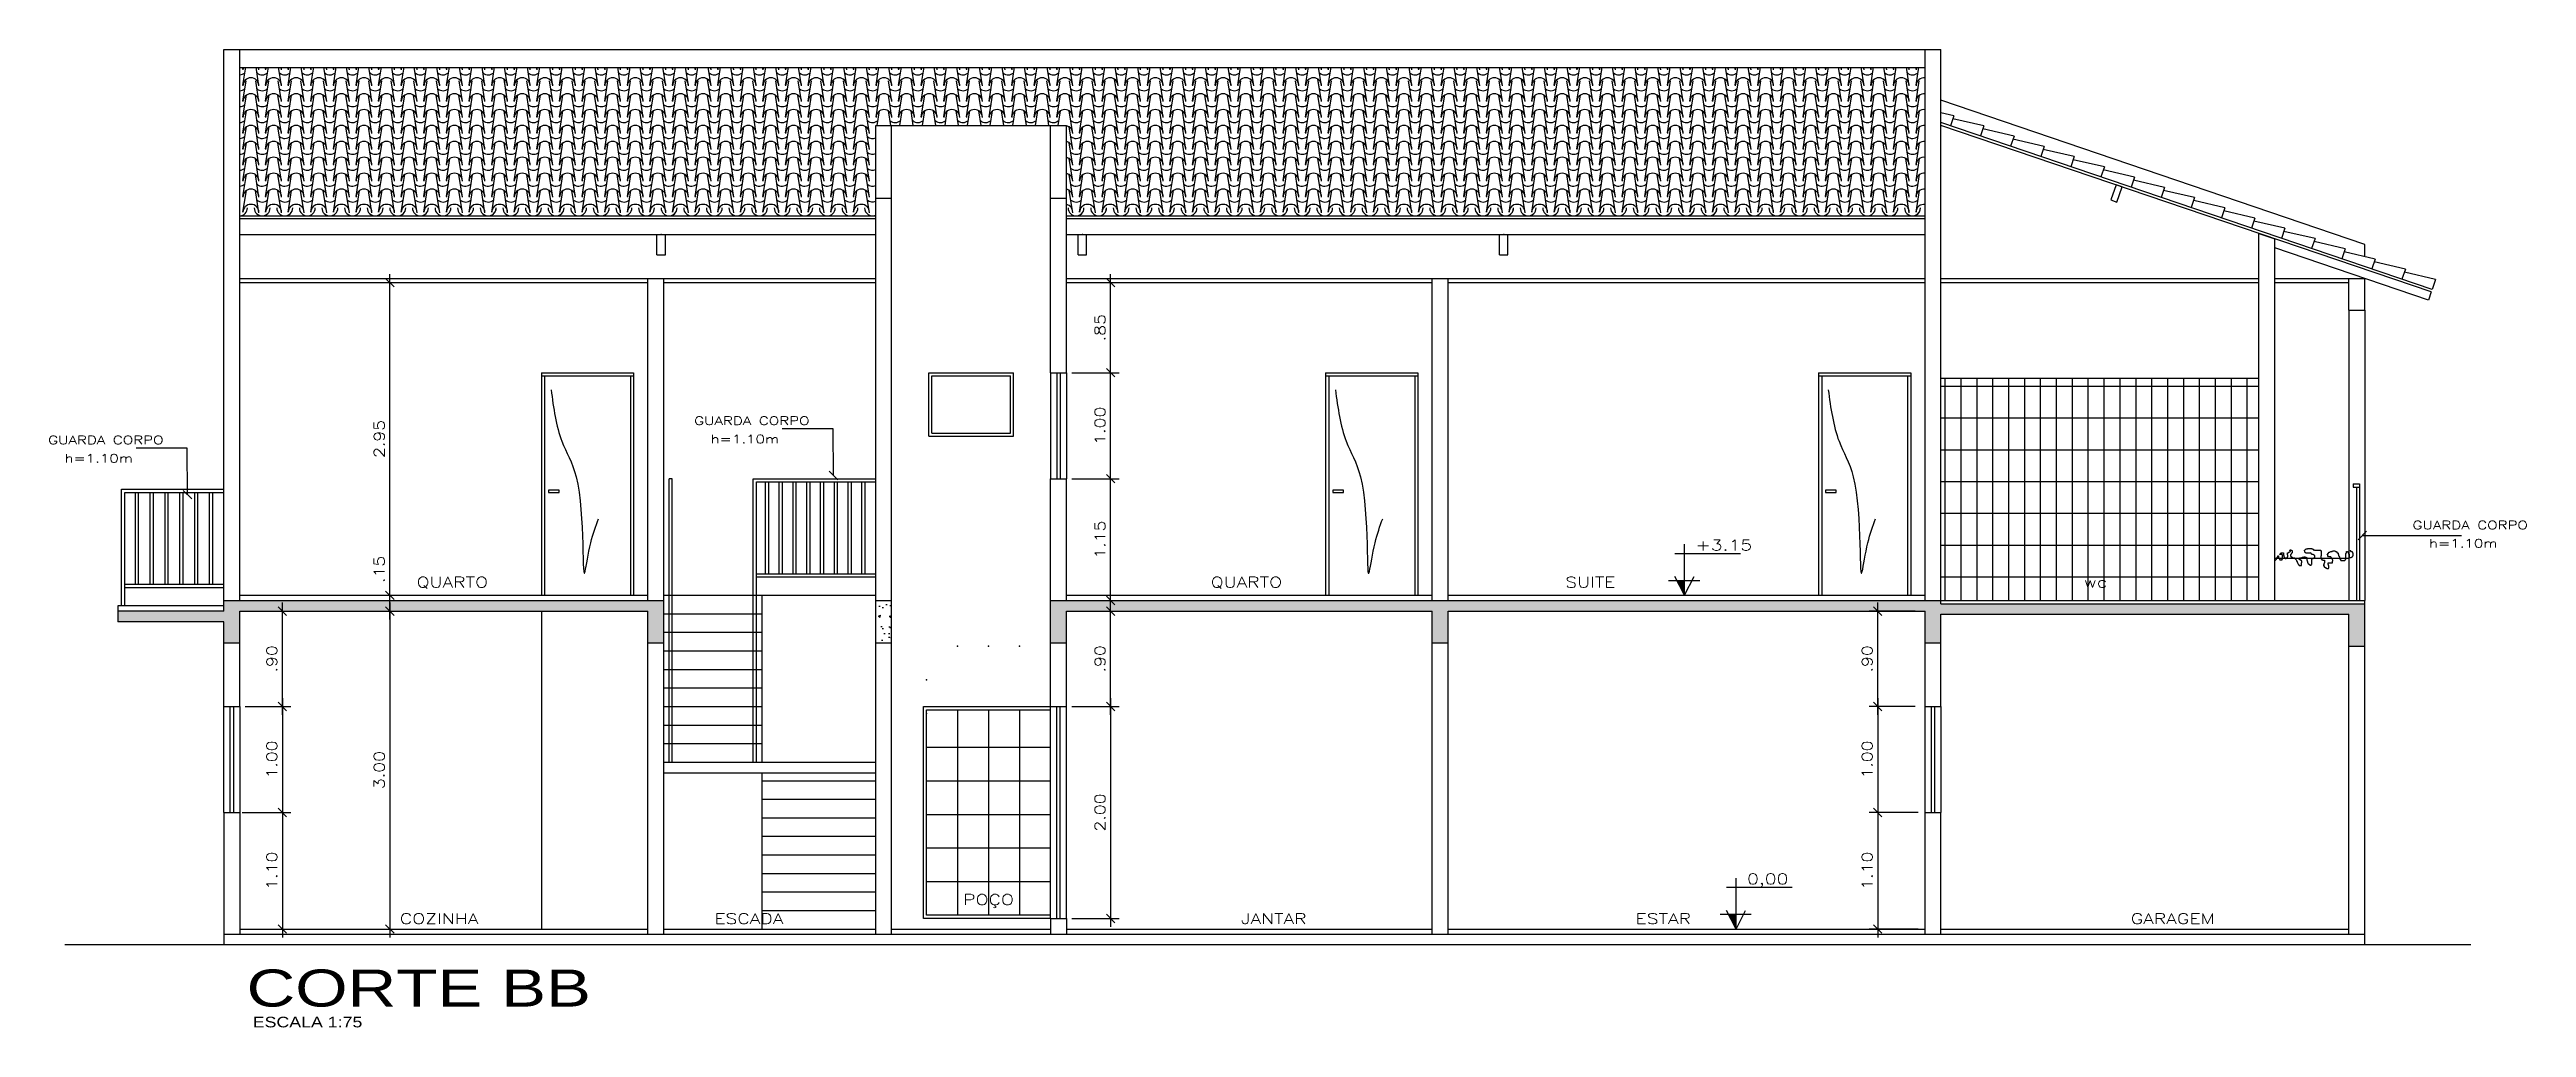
# Model space of a CAD drawing. Extents: x -6 to 123, y -41 to 65.
# Drawn here: x 21.82 to 45.19, y -1.32 to 7.91 of the extents above; entities that cross this region are included whole.
import ezdxf

# ---------------------------------------------------------------- set-up
doc = ezdxf.new("R2010")
doc.units = 0
doc.header["$MEASUREMENT"] = 0
doc.layers.get('0').update_dxf_attribs({"linetype": 'CONTINUOUS'})
doc.layers.get('DEFPOINTS').update_dxf_attribs({"linetype": 'CONTINUOUS'})
for name, color, linetype in [('CI', 9, 'CONTINUOUS'), ('CONCRETO', 2, 'CONTINUOUS'), ('CORRIMÃO', 2, 'CONTINUOUS'), ('CT', 1, 'CONTINUOUS'), ('ESCADA', 8, 'CONTINUOUS'), ('FORRO', 3, 'CONTINUOUS'), ('HAX', 20, 'CONTINUOUS'), ('JANELA', 2, 'CONTINUOUS'), ('LPISO', 250, 'CONTINUOUS'), ('P02', 1, 'CONTINUOUS'), ('PAREDE', 5, 'CONTINUOUS'), ('PISO', 250, 'CONTINUOUS'), ('PLANO1', 9, 'CONTINUOUS'), ('T1', 3, 'CONTINUOUS'), ('T2', 6, 'CONTINUOUS'), ('TELHA', 30, 'CONTINUOUS'), ('TELHA_CORTE', 9, 'CONTINUOUS'), ('VIGA', 9, 'CONTINUOUS'), ('VISTA', 2, 'CONTINUOUS')]:
    doc.layers.add(name, color=color, linetype=linetype)
doc.styles.add('ARIAL', font='arial.ttf')
doc.styles.add('SIMPLEX', font='simplex.shx', dxfattribs={"width": 1.2})
doc.dimstyles.new('CT-50', dxfattribs={"dimtxt": 0.1, "dimasz": 0.08, "dimexe": 0.08, "dimexo": 0.05, "dimgap": 0.05, "dimtad": 1, "dimzin": 4, "dimdsep": 46, "dimtxsty": 'SIMPLEX', "dimblk1": 'OBLIQUE', "dimblk2": 'OBLIQUE', "dimsah": 1, "dimcen": 0.08, "dimdle": 0.08, "dimclrt": 3, "dimadec": 0, "dimazin": 0, "dimtfac": 1, "dimtmove": 0, "dimatfit": 3, "dimldrblk": 'OBLIQUE', "dimfxl": 1, "dimtolj": 1, "dimtzin": 4, "dimarcsym": 0})
pattern_1 = [(50, (19.45669, 5.6359), (0.215178, -0.0188256), [0.0225, -0.2475]), (355, (19.4567, 5.6359), (-0.0416254, 0.2256576), [0.018, -0.198]), (100.4514, (19.47462, 5.63433), (0.1735528, 0.2068319), [0.019122, -0.2103426]), (46.1842, (19.4567, 5.6959), (0.3201723, -0.0496557), [0.03375, -0.37125]), (96.6356, (19.48337, 5.69176), (0.280399, 0.2922354), [0.028683, -0.315514]), (351.1842, (19.4567, 5.6959), (0.2803986, 0.2922356), [0.027, -0.297]), (21, (19.48669, 5.6809), (0.1790721, -0.1207857), [0.0225, -0.2475]), (326, (19.4867, 5.6809), (0.0729946, 0.217545), [0.018, -0.198]), (71.4514, (19.50161, 5.67083), (0.2520668, 0.0967591), [0.019122, -0.2103426]), (37.5, (19.45669, 5.6359), (0.00364796, 0.09986816), [0, -0.1956, 0, -0.201, 0, -0.19875]), (7.5, (19.45669, 5.6359), (0.07892086, 0.1183235), [0, -0.1146, 0, -0.1911, 0, -0.07575]), (327.5, (19.38979, 5.6359), (0.16014673, -0.00676646), [0, -0.075, 0, -0.234, 0, -0.3105]), (317.5, (19.35979, 5.6359), (0.17495585, 0.0300315), [0, -0.0975, 0, -0.1554, 0, -0.2205])]

msp = doc.modelspace()

# ---------------------------------------------------------------- texts
at = {"layer": 'T1'}
for s, height, style, width, p in [('GUARDA CORPO', 0.08, 'SIMPLEX', 1.3, (27.903, 4.37)), ('GUARDA CORPO', 0.08, 'SIMPLEX', 1.3, (21.808, 4.188)), ('h=1.10m', 0.08, 'SIMPLEX', 1.3, (28.058, 4.197)), ('h=1.10m', 0.08, 'SIMPLEX', 1.3, (21.962, 4.015)), ('+3.15', 0.1, 'SIMPLEX', 1.3, (37.35, 3.186)), ('GUARDA CORPO', 0.08, 'SIMPLEX', 1.3, (44.116, 3.385)), ('h=1.10m', 0.08, 'SIMPLEX', 1.3, (44.271, 3.213)), ('QUARTO', 0.1, 'SIMPLEX', 1.3, (25.284, 2.836)), ('QUARTO', 0.1, 'SIMPLEX', 1.3, (32.776, 2.836)), ('SUITE', 0.1, 'SIMPLEX', 1.3, (36.122, 2.836)), ('wc', 0.1, 'SIMPLEX', 1.3, (41.014, 2.836)), ('0,00', 0.1, 'SIMPLEX', 1.3, (37.837, 0.036)), ('POÇO', 0.1, 'SIMPLEX', 1.3, (30.441, -0.159)), ('COZINHA', 0.1, 'SIMPLEX', 1.3, (25.126, -0.339)), ('ESCADA', 0.1, 'SIMPLEX', 1.3, (28.093, -0.339)), ('JANTAR', 0.1, 'SIMPLEX', 1.3, (33.063, -0.339)), ('ESTAR', 0.1, 'SIMPLEX', 1.3, (36.785, -0.339)), ('GARAGEM', 0.1, 'SIMPLEX', 1.3, (41.458, -0.339)), ('ESCALA 1:75', 0.1, 'ARIAL', 1.2, (23.738, -1.315))]:
    msp.add_text(s, height=height, dxfattribs=dict(at, style=style, width=width)).set_placement(p)
at = {"layer": 'T2', "style": 'ARIAL', "width": 1.3}
msp.add_text('CORTE BB', height=0.35, dxfattribs=at).set_placement((23.68, -1.119))

# ---------------------------------------------------------------- blocks, each defined once
blk = doc.blocks.new('_OBLIQUE')
at = {"color": 0, "linetype": 'ByBlock'}
blk.add_line((-0.5, -0.5), (0.5, 0.5), dxfattribs=at)
blk = doc.blocks.new('*D78')
at = {"layer": 'CT', "color": 0, "lineweight": -2}
for p, q in [((24.651, 2.613), (25.112, 2.613)), ((25.032, 2.693), (25.032, -0.467)), ((24.651, -0.387), (25.112, -0.387))]:
    blk.add_line(p, q, dxfattribs=at)
at = {"layer": 'DEFPOINTS', "color": 0}
for p in [(24.601, 2.613), (24.601, -0.387), (25.032, -0.387)]:
    blk.add_point(p, dxfattribs=at)
at = {"layer": 'CT', "color": 0, "lineweight": -2, "xscale": 0.08, "yscale": 0.08, "zscale": 0.08}
for p, rotation in [((25.032, 2.613), 90), ((25.032, -0.387), 270)]:
    blk.add_blockref('_OBLIQUE', p, dxfattribs=dict(at, rotation=rotation))
at = {"layer": 'CT', "color": 3, "insert": (24.932, 1.113), "char_height": 0.1, "attachment_point": 5, "rotation": 90, "style": 'SIMPLEX'}
blk.add_mtext('\\A1;3.00', dxfattribs=at)
blk = doc.blocks.new('*D79')
at = {"layer": 'CT', "color": 0, "lineweight": -2}
for p, q in [((25.032, 2.763), (25.032, 3.172)), ((24.651, 2.763), (25.112, 2.763)), ((24.651, 2.613), (25.112, 2.613)), ((25.032, 2.533), (25.032, 2.763))]:
    blk.add_line(p, q, dxfattribs=at)
at = {"layer": 'DEFPOINTS', "color": 0}
for p in [(24.601, 2.763), (24.601, 2.613), (25.032, 2.763)]:
    blk.add_point(p, dxfattribs=at)
at = {"layer": 'CT', "color": 0, "lineweight": -2, "xscale": 0.08, "yscale": 0.08, "zscale": 0.08}
for p, rotation in [((25.032, 2.763), 90), ((25.032, 2.613), 270)]:
    blk.add_blockref('_OBLIQUE', p, dxfattribs=dict(at, rotation=rotation))
at = {"layer": 'CT', "color": 3, "insert": (24.932, 3.007), "char_height": 0.1, "attachment_point": 5, "rotation": 90, "style": 'SIMPLEX'}
blk.add_mtext('\\A1;.15', dxfattribs=at)
blk = doc.blocks.new('*D80')
at = {"layer": 'CT', "color": 0, "lineweight": -2}
for p, q in [((23.666, 0.713), (24.098, 0.713)), ((24.018, 0.793), (24.018, -0.467)), ((23.637, -0.387), (24.098, -0.387))]:
    blk.add_line(p, q, dxfattribs=at)
at = {"layer": 'DEFPOINTS', "color": 0}
for p in [(23.616, 0.713), (23.587, -0.387), (24.018, -0.387)]:
    blk.add_point(p, dxfattribs=at)
at = {"layer": 'CT', "color": 0, "lineweight": -2, "xscale": 0.08, "yscale": 0.08, "zscale": 0.08}
for p, rotation in [((24.018, 0.713), 90), ((24.018, -0.387), 270)]:
    blk.add_blockref('_OBLIQUE', p, dxfattribs=dict(at, rotation=rotation))
at = {"layer": 'CT', "color": 3, "insert": (23.918, 0.163), "char_height": 0.1, "attachment_point": 5, "rotation": 90, "style": 'SIMPLEX'}
blk.add_mtext('\\A1;1.10', dxfattribs=at)
blk = doc.blocks.new('*D81')
at = {"layer": 'CT', "color": 0, "lineweight": -2}
for p, q in [((23.666, 1.713), (24.098, 1.713)), ((24.018, 1.793), (24.018, 0.633)), ((23.637, 0.713), (24.098, 0.713))]:
    blk.add_line(p, q, dxfattribs=at)
at = {"layer": 'DEFPOINTS', "color": 0}
for p in [(23.616, 1.713), (23.587, 0.713), (24.018, 0.713)]:
    blk.add_point(p, dxfattribs=at)
at = {"layer": 'CT', "color": 0, "lineweight": -2, "xscale": 0.08, "yscale": 0.08, "zscale": 0.08}
for p, rotation in [((24.018, 1.713), 90), ((24.018, 0.713), 270)]:
    blk.add_blockref('_OBLIQUE', p, dxfattribs=dict(at, rotation=rotation))
at = {"layer": 'CT', "color": 3, "insert": (23.918, 1.213), "char_height": 0.1, "attachment_point": 5, "rotation": 90, "style": 'SIMPLEX'}
blk.add_mtext('\\A1;1.00', dxfattribs=at)
blk = doc.blocks.new('*D82')
at = {"layer": 'CT', "color": 0, "lineweight": -2}
for p, q in [((23.666, 2.613), (24.098, 2.613)), ((24.018, 1.633), (24.018, 2.693)), ((23.666, 1.713), (24.098, 1.713))]:
    blk.add_line(p, q, dxfattribs=at)
at = {"layer": 'DEFPOINTS', "color": 0}
for p in [(23.616, 2.613), (24.018, 2.613), (23.616, 1.713)]:
    blk.add_point(p, dxfattribs=at)
at = {"layer": 'CT', "color": 0, "lineweight": -2, "xscale": 0.08, "yscale": 0.08, "zscale": 0.08}
for p, rotation in [((24.018, 2.613), 90), ((24.018, 1.713), 270)]:
    blk.add_blockref('_OBLIQUE', p, dxfattribs=dict(at, rotation=rotation))
at = {"layer": 'CT', "color": 3, "insert": (23.918, 2.163), "char_height": 0.1, "attachment_point": 5, "rotation": 90, "style": 'SIMPLEX'}
blk.add_mtext('\\A1;.90', dxfattribs=at)
blk = doc.blocks.new('*D83')
at = {"layer": 'CT', "color": 0, "lineweight": -2}
for p, q in [((24.651, 5.713), (25.112, 5.713)), ((25.032, 2.683), (25.032, 5.793)), ((24.651, 2.763), (25.112, 2.763))]:
    blk.add_line(p, q, dxfattribs=at)
at = {"layer": 'DEFPOINTS', "color": 0}
for p in [(24.601, 5.713), (25.032, 5.713), (24.601, 2.763)]:
    blk.add_point(p, dxfattribs=at)
at = {"layer": 'CT', "color": 0, "lineweight": -2, "xscale": 0.08, "yscale": 0.08, "zscale": 0.08}
for p, rotation in [((25.032, 5.713), 90), ((25.032, 2.763), 270)]:
    blk.add_blockref('_OBLIQUE', p, dxfattribs=dict(at, rotation=rotation))
at = {"layer": 'CT', "color": 3, "insert": (24.932, 4.238), "char_height": 0.1, "attachment_point": 5, "rotation": 90, "style": 'SIMPLEX'}
blk.add_mtext('\\A1;2.95', dxfattribs=at)
blk = doc.blocks.new('*D84')
at = {"layer": 'CT', "color": 0, "lineweight": -2}
for p, q in [((31.466, 1.713), (31.912, 1.713)), ((31.832, 1.793), (31.832, -0.367)), ((31.466, -0.287), (31.912, -0.287))]:
    blk.add_line(p, q, dxfattribs=at)
at = {"layer": 'DEFPOINTS', "color": 0}
for p in [(31.416, 1.713), (31.416, -0.287), (31.832, -0.287)]:
    blk.add_point(p, dxfattribs=at)
at = {"layer": 'CT', "color": 0, "lineweight": -2, "xscale": 0.08, "yscale": 0.08, "zscale": 0.08}
for p, rotation in [((31.832, 1.713), 90), ((31.832, -0.287), 270)]:
    blk.add_blockref('_OBLIQUE', p, dxfattribs=dict(at, rotation=rotation))
at = {"layer": 'CT', "color": 3, "insert": (31.732, 0.713), "char_height": 0.1, "attachment_point": 5, "rotation": 90, "style": 'SIMPLEX'}
blk.add_mtext('\\A1;2.00', dxfattribs=at)
blk = doc.blocks.new('*D85')
at = {"layer": 'CT', "color": 0, "lineweight": -2}
for p, q in [((31.466, 2.613), (31.912, 2.613)), ((31.832, 1.633), (31.832, 2.693)), ((31.466, 1.713), (31.912, 1.713))]:
    blk.add_line(p, q, dxfattribs=at)
at = {"layer": 'DEFPOINTS', "color": 0}
for p in [(31.416, 2.613), (31.832, 2.613), (31.416, 1.713)]:
    blk.add_point(p, dxfattribs=at)
at = {"layer": 'CT', "color": 0, "lineweight": -2, "xscale": 0.08, "yscale": 0.08, "zscale": 0.08}
for p, rotation in [((31.832, 2.613), 90), ((31.832, 1.713), 270)]:
    blk.add_blockref('_OBLIQUE', p, dxfattribs=dict(at, rotation=rotation))
at = {"layer": 'CT', "color": 3, "insert": (31.732, 2.163), "char_height": 0.1, "attachment_point": 5, "rotation": 90, "style": 'SIMPLEX'}
blk.add_mtext('\\A1;.90', dxfattribs=at)
blk = doc.blocks.new('*D86')
at = {"layer": 'CT', "color": 0, "lineweight": -2}
for p, q in [((31.466, 3.863), (31.912, 3.863)), ((31.832, 2.633), (31.832, 3.943)), ((31.466, 2.713), (31.912, 2.713))]:
    blk.add_line(p, q, dxfattribs=at)
at = {"layer": 'DEFPOINTS', "color": 0}
for p in [(31.416, 3.863), (31.832, 3.863), (31.416, 2.713)]:
    blk.add_point(p, dxfattribs=at)
at = {"layer": 'CT', "color": 0, "lineweight": -2, "xscale": 0.08, "yscale": 0.08, "zscale": 0.08}
for p, rotation in [((31.832, 3.863), 90), ((31.832, 2.713), 270)]:
    blk.add_blockref('_OBLIQUE', p, dxfattribs=dict(at, rotation=rotation))
at = {"layer": 'CT', "color": 3, "insert": (31.732, 3.288), "char_height": 0.1, "attachment_point": 5, "rotation": 90, "style": 'SIMPLEX'}
blk.add_mtext('\\A1;1.15', dxfattribs=at)
blk = doc.blocks.new('*D87')
at = {"layer": 'CT', "color": 0, "lineweight": -2}
for p, q in [((31.832, 3.783), (31.832, 4.943)), ((31.466, 4.863), (31.912, 4.863)), ((31.466, 3.863), (31.912, 3.863))]:
    blk.add_line(p, q, dxfattribs=at)
at = {"layer": 'DEFPOINTS', "color": 0}
for p in [(31.416, 4.863), (31.832, 4.863), (31.416, 3.863)]:
    blk.add_point(p, dxfattribs=at)
at = {"layer": 'CT', "color": 0, "lineweight": -2, "xscale": 0.08, "yscale": 0.08, "zscale": 0.08}
for p, rotation in [((31.832, 4.863), 90), ((31.832, 3.863), 270)]:
    blk.add_blockref('_OBLIQUE', p, dxfattribs=dict(at, rotation=rotation))
at = {"layer": 'CT', "color": 3, "insert": (31.732, 4.363), "char_height": 0.1, "attachment_point": 5, "rotation": 90, "style": 'SIMPLEX'}
blk.add_mtext('\\A1;1.00', dxfattribs=at)
blk = doc.blocks.new('*D88')
at = {"layer": 'CT', "color": 0, "lineweight": -2}
for p, q in [((31.466, 5.713), (31.912, 5.713)), ((31.832, 4.783), (31.832, 5.793)), ((31.466, 4.863), (31.912, 4.863))]:
    blk.add_line(p, q, dxfattribs=at)
at = {"layer": 'DEFPOINTS', "color": 0}
for p in [(31.416, 5.713), (31.832, 5.713), (31.416, 4.863)]:
    blk.add_point(p, dxfattribs=at)
at = {"layer": 'CT', "color": 0, "lineweight": -2, "xscale": 0.08, "yscale": 0.08, "zscale": 0.08}
for p, rotation in [((31.832, 5.713), 90), ((31.832, 4.863), 270)]:
    blk.add_blockref('_OBLIQUE', p, dxfattribs=dict(at, rotation=rotation))
at = {"layer": 'CT', "color": 3, "insert": (31.732, 5.288), "char_height": 0.1, "attachment_point": 5, "rotation": 90, "style": 'SIMPLEX'}
blk.add_mtext('\\A1;.85', dxfattribs=at)
blk = doc.blocks.new('*D112')
at = {"layer": 'CT', "color": 0, "lineweight": -2}
for p, q in [((39.422, 0.713), (38.99, 0.713)), ((39.07, 0.793), (39.07, -0.467)), ((39.45, -0.387), (38.99, -0.387))]:
    blk.add_line(p, q, dxfattribs=at)
at = {"layer": 'DEFPOINTS', "color": 0}
for p in [(39.472, 0.713), (39.07, -0.387), (39.5, -0.387)]:
    blk.add_point(p, dxfattribs=at)
at = {"layer": 'CT', "color": 0, "lineweight": -2, "xscale": 0.08, "yscale": 0.08, "zscale": 0.08}
for p, rotation in [((39.07, 0.713), 90), ((39.07, -0.387), 270)]:
    blk.add_blockref('_OBLIQUE', p, dxfattribs=dict(at, rotation=rotation))
at = {"layer": 'CT', "color": 3, "insert": (38.97, 0.163), "char_height": 0.1, "attachment_point": 5, "rotation": 90, "style": 'SIMPLEX'}
blk.add_mtext('\\A1;1.10', dxfattribs=at)
blk = doc.blocks.new('*D114')
at = {"layer": 'CT', "color": 0, "lineweight": -2}
for p, q in [((39.422, 2.613), (38.99, 2.613)), ((39.07, 1.633), (39.07, 2.693)), ((39.422, 1.713), (38.99, 1.713))]:
    blk.add_line(p, q, dxfattribs=at)
at = {"layer": 'DEFPOINTS', "color": 0}
for p in [(39.07, 2.613), (39.472, 2.613), (39.472, 1.713)]:
    blk.add_point(p, dxfattribs=at)
at = {"layer": 'CT', "color": 0, "lineweight": -2, "xscale": 0.08, "yscale": 0.08, "zscale": 0.08}
for p, rotation in [((39.07, 2.613), 90), ((39.07, 1.713), 270)]:
    blk.add_blockref('_OBLIQUE', p, dxfattribs=dict(at, rotation=rotation))
at = {"layer": 'CT', "color": 3, "insert": (38.97, 2.163), "char_height": 0.1, "attachment_point": 5, "rotation": 90, "style": 'SIMPLEX'}
blk.add_mtext('\\A1;.90', dxfattribs=at)
blk = doc.blocks.new('*D113')
at = {"layer": 'CT', "color": 0, "lineweight": -2}
for p, q in [((39.422, 1.713), (38.99, 1.713)), ((39.07, 1.793), (39.07, 0.633)), ((39.45, 0.713), (38.99, 0.713))]:
    blk.add_line(p, q, dxfattribs=at)
at = {"layer": 'DEFPOINTS', "color": 0}
for p in [(39.472, 1.713), (39.07, 0.713), (39.5, 0.713)]:
    blk.add_point(p, dxfattribs=at)
at = {"layer": 'CT', "color": 0, "lineweight": -2, "xscale": 0.08, "yscale": 0.08, "zscale": 0.08}
for p, rotation in [((39.07, 1.713), 90), ((39.07, 0.713), 270)]:
    blk.add_blockref('_OBLIQUE', p, dxfattribs=dict(at, rotation=rotation))
at = {"layer": 'CT', "color": 3, "insert": (38.97, 1.213), "char_height": 0.1, "attachment_point": 5, "rotation": 90, "style": 'SIMPLEX'}
blk.add_mtext('\\A1;1.00', dxfattribs=at)

# ---------------------------------------------------------------- dimensions: what is measured, and where the dimension line sits
at = {"layer": 'CT'}
for base, p1, p2, angle, picture, middle in [((25.032, 5.713), (24.601, 2.763), (24.601, 5.713), 90, '*D83', (24.932, 4.238)), ((31.832, 5.713), (31.416, 4.863), (31.416, 5.713), 90, '*D88', (31.732, 5.288)), ((31.832, 4.863), (31.416, 3.863), (31.416, 4.863), 90, '*D87', (31.732, 4.363)), ((31.832, 3.863), (31.416, 2.713), (31.416, 3.863), 90, '*D86', (31.732, 3.288)), ((25.032, 2.763), (24.601, 2.613), (24.601, 2.763), 90, '*D79', (24.932, 3.007)), ((24.018, 2.613), (23.616, 1.713), (23.616, 2.613), 90, '*D82', (23.918, 2.163)), ((25.032, -0.387), (24.601, 2.613), (24.601, -0.387), 90, '*D78', (24.932, 1.113)), ((31.832, 2.613), (31.416, 1.713), (31.416, 2.613), 90, '*D85', (31.732, 2.163)), ((39.07, 2.613), (39.472, 1.713), (39.472, 2.613), 270, '*D114', (38.97, 2.163)), ((24.018, 0.713), (23.616, 1.713), (23.587, 0.713), 90, '*D81', (23.918, 1.213)), ((31.832, -0.287), (31.416, 1.713), (31.416, -0.287), 90, '*D84', (31.732, 0.713)), ((39.07, 0.713), (39.472, 1.713), (39.5, 0.713), 270, '*D113', (38.97, 1.213)), ((24.018, -0.387), (23.616, 0.713), (23.587, -0.387), 90, '*D80', (23.918, 0.163)), ((39.07, -0.387), (39.472, 0.713), (39.5, -0.387), 270, '*D112', (38.97, 0.163))]:
    dim = msp.add_linear_dim(base=base, p1=p1, p2=p2, angle=angle, dimstyle='CT-50', dxfattribs=at)
    dim.commit()
    dim.dimension.update_dxf_attribs({"geometry": picture, "text_midpoint": middle})

# ---------------------------------------------------------------- hatches: boundary and pattern name
at = {"layer": 'CONCRETO'}
h = msp.add_hatch(dxfattribs=at)
h.set_pattern_fill('AR-CONC', color=256, scale=0.03, style=0)
h.set_pattern_definition(pattern_1)
h.paths.add_polyline_path([(27.616, 2.613), (27.616, 2.713), (23.466, 2.713), (23.466, 2.613), (22.466, 2.613), (22.466, 2.513), (23.466, 2.513), (23.466, 2.313), (23.616, 2.313), (23.616, 2.613), (27.466, 2.613), (27.466, 2.313), (27.616, 2.313)])
h = msp.add_hatch(dxfattribs=at)
h.set_pattern_fill('AR-CONC', color=256, scale=0.03, style=0)
h.set_pattern_definition(pattern_1)
h.paths.add_polyline_path([(29.766, 2.613), (29.766, 2.713), (29.616, 2.713), (29.616, 2.313), (29.766, 2.313)])
h = msp.add_hatch(dxfattribs=at)
h.set_pattern_fill('AR-CONC', color=256, scale=0.03, style=0)
h.set_pattern_definition(pattern_1)
h.paths.add_polyline_path([(34.866, 2.613), (34.866, 2.313), (35.016, 2.313), (35.016, 2.613), (38.07, 2.613), (38.07, 2.713), (31.266, 2.713), (31.266, 2.313), (31.416, 2.313), (31.416, 2.613)])
h = msp.add_hatch(dxfattribs=at)
h.set_pattern_fill('AR-CONC', color=256, scale=0.03, style=0)
h.set_pattern_definition(pattern_1)
h.paths.add_polyline_path([(39.516, 2.613), (39.516, 2.313), (39.666, 2.313), (39.666, 2.583), (43.516, 2.583), (43.516, 2.283), (43.666, 2.283), (43.666, 2.683), (39.666, 2.683), (39.666, 2.713), (38.07, 2.713), (38.07, 2.613)])
at = {"layer": 'HAX'}
for points in [[(37.246, 2.763), (37.246, 2.903), (37.174, 2.903)], [(37.733, -0.387), (37.733, -0.247), (37.661, -0.247)]]:
    msp.add_hatch(color=256, dxfattribs=at).paths.add_polyline_path(points)
at = {"layer": 'LPISO'}
h = msp.add_hatch(dxfattribs=at)
h.set_pattern_fill('_U', color=256, scale=0.15, angle=90, style=0, pattern_type=0)
h.set_pattern_definition([(90, (19.45669, 5.6359), (-0.15, 9e-18), [])])
h.paths.add_polyline_path([(39.666, 4.813), (39.666, 2.713), (42.666, 2.713), (42.666, 4.813)])
h.paths.add_polyline_path([(40.997, 2.819), (41.241, 2.819), (41.241, 2.919), (40.997, 2.919)], flags=24)
h = msp.add_hatch(dxfattribs=at)
h.set_pattern_fill('U', color=256, scale=0.3, style=0, pattern_type=0)
h.set_pattern_definition([(0, (19.4567, 5.6359), (0, 0.3), [])])
h.paths.add_polyline_path([(39.666, 4.813), (39.666, 2.713), (42.666, 2.713), (42.666, 4.813)])
h.paths.add_polyline_path([(40.997, 2.819), (41.241, 2.819), (41.241, 2.919), (40.997, 2.919)], flags=24)

# ---------------------------------------------------------------- linework, layer by layer
at = {"layer": 'CI'}
for centre, start, end in [((23.613, 6.418), 272.4475, 0), ((23.613, 6.418), 272.4475, 0), ((23.721, 6.377), 0, 180), ((23.721, 6.377), 0, 180), ((23.827, 6.418), 180, 0), ((23.827, 6.418), 180, 0), ((23.935, 6.377), 0, 180), ((23.935, 6.377), 0, 180), ((24.04, 6.418), 180, 0), ((24.148, 6.377), 0, 180), ((24.148, 6.377), 0, 180), ((24.253, 6.418), 180, 0), ((24.253, 6.418), 180, 0), ((24.361, 6.377), 0, 180), ((24.361, 6.377), 0, 180), ((24.466, 6.418), 180, 0), ((24.466, 6.418), 180, 0), ((24.575, 6.377), 0, 180), ((24.575, 6.377), 0, 180), ((24.68, 6.418), 180, 0), ((24.68, 6.418), 180, 0), ((24.788, 6.377), 0, 180), ((24.788, 6.377), 0, 180), ((24.893, 6.418), 180, 0), ((24.893, 6.418), 180, 0), ((25.001, 6.377), 0, 180), ((25.001, 6.377), 0, 180), ((25.106, 6.418), 180, 0), ((25.106, 6.418), 180, 0), ((25.214, 6.377), 0, 180), ((25.214, 6.377), 0, 180), ((25.32, 6.418), 180, 0), ((25.32, 6.418), 180, 0), ((25.428, 6.377), 0, 180), ((25.428, 6.377), 0, 180), ((25.533, 6.418), 180, 0), ((25.533, 6.418), 180, 0), ((25.641, 6.377), 0, 180), ((25.641, 6.377), 0, 180), ((25.746, 6.418), 180, 0), ((25.746, 6.418), 265.6316, 0), ((25.854, 6.377), 0, 180), ((25.96, 6.418), 180, 0), ((25.96, 6.418), 180, 0), ((25.96, 6.418), 232.5517, 0), ((25.96, 6.418), 232.5517, 0), ((26.068, 6.377), 0, 180), ((26.068, 6.377), 0, 180), ((26.068, 6.377), 0, 180), ((26.068, 6.377), 0, 180), ((26.173, 6.418), 180, 0), ((26.173, 6.418), 180, 0), ((26.281, 6.377), 0, 180), ((26.281, 6.377), 0, 180), ((26.386, 6.418), 180, 0), ((26.386, 6.418), 180, 0), ((26.494, 6.377), 0, 180), ((26.494, 6.377), 0, 180), ((26.6, 6.418), 180, 0), ((26.708, 6.377), 0, 180), ((26.708, 6.377), 0, 180), ((26.813, 6.418), 180, 0), ((26.813, 6.418), 180, 0), ((26.921, 6.377), 0, 180), ((26.921, 6.377), 0, 180), ((27.026, 6.418), 180, 0), ((27.026, 6.418), 180, 0), ((27.134, 6.377), 0, 180), ((27.134, 6.377), 0, 180), ((27.24, 6.418), 180, 0), ((27.24, 6.418), 180, 0), ((27.348, 6.377), 0, 180), ((27.348, 6.377), 0, 180), ((27.453, 6.418), 180, 0), ((27.453, 6.418), 180, 0), ((27.561, 6.377), 0, 180), ((27.561, 6.377), 0, 180), ((27.666, 6.418), 180, 0), ((27.666, 6.418), 265.6316, 0), ((27.774, 6.377), 0, 180), ((27.879, 6.418), 180, 0), ((27.879, 6.418), 180, 0), ((27.879, 6.418), 232.5517, 0), ((27.879, 6.418), 232.5517, 0), ((27.987, 6.377), 0, 180), ((27.987, 6.377), 0, 180), ((27.987, 6.377), 0, 180), ((27.987, 6.377), 0, 180), ((28.093, 6.418), 180, 0), ((28.093, 6.418), 180, 0), ((28.201, 6.377), 0, 180), ((28.201, 6.377), 0, 180), ((28.306, 6.418), 180, 0), ((28.306, 6.418), 180, 0), ((28.414, 6.377), 0, 180), ((28.414, 6.377), 0, 180), ((28.519, 6.418), 180, 0), ((28.627, 6.377), 0, 180), ((28.627, 6.377), 0, 180), ((28.733, 6.418), 180, 0), ((28.733, 6.418), 180, 0), ((28.841, 6.377), 0, 180), ((28.841, 6.377), 0, 180), ((28.946, 6.418), 180, 0), ((28.946, 6.418), 180, 0), ((29.054, 6.377), 0, 180), ((29.054, 6.377), 0, 180), ((29.159, 6.418), 180, 0), ((29.159, 6.418), 180, 0), ((29.267, 6.377), 0, 180), ((29.267, 6.377), 0, 180), ((29.373, 6.418), 180, 0), ((29.373, 6.418), 180, 0), ((29.481, 6.377), 0, 180), ((29.481, 6.377), 0, 180), ((29.586, 6.418), 180, 294.0059), ((29.586, 6.418), 265.6316, 294.0059), ((31.4, 6.377), 0, 77.6738), ((31.4, 6.377), 0, 77.6738), ((31.506, 6.418), 180, 0), ((31.506, 6.418), 265.6316, 0), ((31.614, 6.377), 0, 180), ((31.719, 6.418), 180, 0), ((31.719, 6.418), 180, 0), ((31.719, 6.418), 232.5517, 0), ((31.719, 6.418), 232.5517, 0), ((31.827, 6.377), 0, 180), ((31.827, 6.377), 0, 180), ((31.827, 6.377), 0, 180), ((31.827, 6.377), 0, 180), ((31.932, 6.418), 180, 0), ((31.932, 6.418), 180, 0), ((32.04, 6.377), 0, 180), ((32.04, 6.377), 0, 180), ((32.146, 6.418), 180, 0), ((32.146, 6.418), 180, 0), ((32.254, 6.377), 0, 180), ((32.254, 6.377), 0, 180), ((32.359, 6.418), 180, 0), ((32.467, 6.377), 0, 180), ((32.467, 6.377), 0, 180), ((32.572, 6.418), 180, 0), ((32.572, 6.418), 180, 0), ((32.68, 6.377), 0, 180), ((32.68, 6.377), 0, 180), ((32.786, 6.418), 180, 0), ((32.786, 6.418), 180, 0), ((32.894, 6.377), 0, 180), ((32.894, 6.377), 0, 180), ((32.999, 6.418), 180, 0), ((32.999, 6.418), 180, 0), ((33.107, 6.377), 0, 180), ((33.107, 6.377), 0, 180), ((33.212, 6.418), 180, 0), ((33.212, 6.418), 180, 0), ((33.32, 6.377), 0, 180), ((33.32, 6.377), 0, 180), ((33.426, 6.418), 180, 0), ((33.426, 6.418), 265.6316, 0), ((33.534, 6.377), 0, 180), ((33.639, 6.418), 180, 0), ((33.639, 6.418), 180, 0), ((33.639, 6.418), 232.5517, 0), ((33.639, 6.418), 232.5517, 0), ((33.747, 6.377), 0, 180), ((33.747, 6.377), 0, 180), ((33.747, 6.377), 0, 180), ((33.747, 6.377), 0, 180), ((33.852, 6.418), 180, 0), ((33.852, 6.418), 180, 0), ((33.96, 6.377), 0, 180), ((33.96, 6.377), 0, 180), ((34.065, 6.418), 180, 0), ((34.065, 6.418), 180, 0), ((34.173, 6.377), 0, 180), ((34.173, 6.377), 0, 180), ((34.279, 6.418), 180, 0), ((34.387, 6.377), 0, 180), ((34.387, 6.377), 0, 180), ((34.492, 6.418), 180, 0), ((34.492, 6.418), 180, 0), ((34.6, 6.377), 0, 180), ((34.6, 6.377), 0, 180), ((34.705, 6.418), 180, 0), ((34.705, 6.418), 180, 0), ((34.813, 6.377), 0, 180), ((34.813, 6.377), 0, 180), ((34.919, 6.418), 180, 0), ((34.919, 6.418), 180, 0), ((35.027, 6.377), 0, 180), ((35.027, 6.377), 0, 180), ((35.132, 6.418), 180, 0), ((35.132, 6.418), 180, 0), ((35.24, 6.377), 0, 180), ((35.24, 6.377), 0, 180), ((35.345, 6.418), 180, 0), ((35.345, 6.418), 265.6316, 0), ((35.453, 6.377), 0, 180), ((35.559, 6.418), 180, 0), ((35.559, 6.418), 180, 0), ((35.559, 6.418), 232.5517, 0), ((35.559, 6.418), 232.5517, 0), ((35.667, 6.377), 0, 180), ((35.667, 6.377), 0, 180), ((35.667, 6.377), 0, 180), ((35.667, 6.377), 0, 180), ((35.772, 6.418), 180, 0), ((35.772, 6.418), 180, 0), ((35.88, 6.377), 0, 180), ((35.88, 6.377), 0, 180), ((35.985, 6.418), 180, 0), ((35.985, 6.418), 180, 0), ((36.093, 6.377), 0, 180), ((36.093, 6.377), 0, 180), ((36.199, 6.418), 180, 0), ((36.307, 6.377), 0, 180), ((36.307, 6.377), 0, 180), ((36.412, 6.418), 180, 0), ((36.412, 6.418), 180, 0), ((36.52, 6.377), 0, 180), ((36.52, 6.377), 0, 180), ((36.625, 6.418), 180, 0), ((36.625, 6.418), 180, 0), ((36.733, 6.377), 0, 180), ((36.733, 6.377), 0, 180), ((36.838, 6.418), 180, 0), ((36.838, 6.418), 180, 0), ((36.947, 6.377), 0, 180), ((36.947, 6.377), 0, 180), ((37.052, 6.418), 180, 0), ((37.052, 6.418), 180, 0), ((37.16, 6.377), 0, 180), ((37.16, 6.377), 0, 180), ((37.265, 6.418), 180, 0), ((37.265, 6.418), 265.6316, 0), ((37.373, 6.377), 0, 180), ((37.478, 6.418), 180, 0), ((37.478, 6.418), 180, 0), ((37.478, 6.418), 232.5517, 0), ((37.478, 6.418), 232.5517, 0), ((37.586, 6.377), 0, 180), ((37.586, 6.377), 0, 180), ((37.586, 6.377), 0, 180), ((37.586, 6.377), 0, 180), ((37.692, 6.418), 180, 0), ((37.692, 6.418), 180, 0), ((37.8, 6.377), 0, 180), ((37.8, 6.377), 0, 180), ((37.905, 6.418), 180, 0), ((37.905, 6.418), 180, 0), ((38.013, 6.377), 0, 180), ((38.013, 6.377), 0, 180), ((38.118, 6.418), 180, 0), ((38.226, 6.377), 0, 180), ((38.226, 6.377), 0, 180), ((38.332, 6.418), 180, 0), ((38.332, 6.418), 180, 0), ((38.44, 6.377), 0, 180), ((38.44, 6.377), 0, 180), ((38.545, 6.418), 180, 0), ((38.545, 6.418), 180, 0), ((38.653, 6.377), 0, 180), ((38.653, 6.377), 0, 180), ((38.758, 6.418), 180, 0), ((38.758, 6.418), 180, 0), ((38.866, 6.377), 0, 180), ((38.866, 6.377), 0, 180), ((38.972, 6.418), 180, 0), ((38.972, 6.418), 180, 0), ((39.08, 6.377), 0, 180), ((39.08, 6.377), 0, 180), ((39.185, 6.418), 180, 0), ((39.185, 6.418), 265.6316, 0), ((39.293, 6.377), 0, 180), ((39.398, 6.418), 180, 0), ((39.398, 6.418), 180, 0), ((39.398, 6.418), 232.5517, 0), ((39.398, 6.418), 232.5517, 0), ((39.506, 6.377), 82.1704, 180), ((39.506, 6.377), 82.1704, 180), ((39.506, 6.377), 82.1704, 180), ((39.506, 6.377), 82.1704, 180)]:
    msp.add_arc(centre, 0.075, start, end, dxfattribs=at)
at = {"layer": 'CORRIMÃO'}
for p, q in [((22.501, 2.663), (22.501, 3.763)), ((22.501, 3.763), (23.466, 3.763)), ((27.666, 1.188), (27.666, 3.863)), ((27.696, 3.863), (27.666, 3.863)), ((27.696, 1.188), (27.696, 3.863)), ((28.461, 1.188), (28.461, 3.863)), ((28.461, 3.863), (29.616, 3.863)), ((28.491, 1.188), (28.491, 3.833)), ((28.491, 3.833), (29.616, 3.833)), ((28.576, 2.966), (28.576, 3.833)), ((28.606, 2.966), (28.606, 3.833)), ((28.706, 2.966), (28.706, 3.833)), ((28.736, 2.966), (28.736, 3.833)), ((28.836, 2.966), (28.836, 3.833)), ((28.866, 2.966), (28.866, 3.833)), ((28.966, 2.966), (28.966, 3.833)), ((28.996, 2.966), (28.996, 3.833)), ((29.096, 2.966), (29.096, 3.833)), ((29.126, 2.966), (29.126, 3.833)), ((29.226, 2.966), (29.226, 3.833)), ((29.256, 2.966), (29.256, 3.833)), ((29.356, 2.966), (29.356, 3.833)), ((29.386, 2.966), (29.386, 3.833)), ((29.486, 2.966), (29.486, 3.833)), ((29.516, 2.966), (29.516, 3.833)), ((22.531, 2.663), (22.531, 3.733)), ((22.531, 3.733), (23.466, 3.733)), ((22.631, 2.866), (22.631, 3.733)), ((22.661, 2.866), (22.661, 3.733)), ((22.771, 2.866), (22.771, 3.733)), ((22.801, 2.866), (22.801, 3.733)), ((22.911, 2.866), (22.911, 3.733)), ((22.941, 2.866), (22.941, 3.733)), ((23.051, 2.866), (23.051, 3.733)), ((23.081, 2.866), (23.081, 3.733)), ((23.191, 2.866), (23.191, 3.733)), ((23.221, 2.866), (23.221, 3.733)), ((23.331, 2.866), (23.331, 3.733)), ((23.361, 2.866), (23.361, 3.733)), ((22.531, 2.866), (23.466, 2.866)), ((22.531, 2.836), (23.466, 2.836)), ((28.491, 2.966), (29.616, 2.966)), ((28.491, 2.936), (29.616, 2.936))]:
    msp.add_line(p, q, dxfattribs=at)
at = {"layer": 'CT'}
for p in [(27.591, 6.168), (31.566, 6.168), (35.541, 6.168), (35.541, 6.168), (30.389, 2.283), (30.681, 2.283), (30.974, 2.283), (30.096, 1.965), (30.096, 1.648), (30.096, 1.33), (30.096, 1.013), (30.096, 0.695), (30.096, 0.378), (30.096, 0.06)]:
    msp.add_point(p, dxfattribs=at)
at = {"layer": 'ESCADA'}
for p, q in [((27.616, 2.763), (29.616, 2.763)), ((27.616, 2.588), (28.541, 2.588)), ((28.541, 2.763), (28.541, 1.188)), ((27.616, 2.413), (28.541, 2.413)), ((27.616, 2.238), (28.541, 2.238)), ((27.616, 2.063), (28.541, 2.063)), ((27.616, 1.888), (28.541, 1.888)), ((27.616, 1.713), (28.541, 1.713)), ((27.616, 1.538), (28.541, 1.538)), ((27.616, 1.363), (28.541, 1.363)), ((28.541, 1.088), (28.541, -0.387)), ((28.541, 1.013), (29.616, 1.013)), ((28.541, 0.838), (29.616, 0.838)), ((28.541, 0.663), (29.616, 0.663)), ((28.541, 0.488), (29.616, 0.488)), ((28.541, 0.313), (29.616, 0.313)), ((28.541, 0.138), (29.616, 0.138)), ((28.541, -0.037), (29.616, -0.037)), ((28.541, -0.212), (29.616, -0.212))]:
    msp.add_line(p, q, dxfattribs=at)
at = {"layer": 'FORRO'}
for p, q in [((23.616, 5.753), (27.466, 5.753)), ((23.616, 5.713), (27.466, 5.713)), ((27.616, 5.753), (29.616, 5.753)), ((27.616, 5.713), (29.616, 5.713)), ((31.416, 5.753), (34.866, 5.753)), ((31.416, 5.713), (34.866, 5.713)), ((35.016, 5.753), (39.516, 5.753)), ((35.016, 5.713), (39.516, 5.713)), ((39.666, 5.753), (42.666, 5.753)), ((39.666, 5.713), (42.666, 5.713)), ((42.816, 5.753), (43.516, 5.753)), ((42.816, 5.713), (43.516, 5.713))]:
    msp.add_line(p, q, dxfattribs=at)
at = {"layer": 'HAX'}
for p, q in [((37.774, 3.154), (37.155, 3.154)), ((37.246, 2.763), (37.246, 3.244)), ((37.096, 2.903), (37.391, 2.903)), ((37.246, 2.763), (37.155, 2.939)), ((37.246, 2.763), (37.337, 2.939)), ((38.261, 0.004), (37.642, 0.004)), ((37.733, -0.387), (37.733, 0.094)), ((37.733, -0.387), (37.642, -0.211)), ((37.733, -0.387), (37.823, -0.211)), ((37.583, -0.247), (37.877, -0.247))]:
    msp.add_line(p, q, dxfattribs=at)
msp.add_lwpolyline([(42.815, 3.086), (42.819, 3.094), (42.823, 3.094), (42.831, 3.102), (42.835, 3.115), (42.84, 3.119), (42.84, 3.123), (42.844, 3.127), (42.844, 3.135), (42.852, 3.135), (42.852, 3.115), (42.856, 3.115), (42.856, 3.106), (42.86, 3.106), (42.86, 3.102), (42.864, 3.098), (42.885, 3.098), (42.885, 3.102), (42.889, 3.102), (42.889, 3.143), (42.885, 3.143), (42.881, 3.148), (42.864, 3.148), (42.864, 3.152), (42.869, 3.156), (42.873, 3.156), (42.873, 3.16), (42.877, 3.164), (42.897, 3.164), (42.897, 3.139), (42.902, 3.139), (42.902, 3.127), (42.906, 3.127), (42.906, 3.123), (42.91, 3.119), (42.91, 3.115), (42.914, 3.115), (42.914, 3.11), (42.922, 3.11), (42.922, 3.115), (42.926, 3.115), (42.935, 3.119), (42.935, 3.127), (42.939, 3.127), (42.939, 3.143), (42.935, 3.143), (42.935, 3.164), (42.939, 3.164), (42.955, 3.172), (42.959, 3.172), (42.964, 3.177), (42.964, 3.181), (42.959, 3.185), (42.959, 3.189), (42.964, 3.193), (42.968, 3.193), (42.968, 3.189), (42.976, 3.189), (42.976, 3.185), (42.98, 3.181), (42.98, 3.164), (42.976, 3.164), (42.976, 3.16), (42.972, 3.156), (42.972, 3.152), (42.968, 3.148), (42.964, 3.143), (42.964, 3.131), (42.968, 3.131), (42.968, 3.127), (42.976, 3.127), (42.976, 3.123), (42.98, 3.119), (42.984, 3.119), (42.988, 3.115), (43.005, 3.115), (43.005, 3.11), (43.009, 3.11), (43.009, 3.106), (43.013, 3.106), (43.013, 3.11), (43.013, 3.102), (43.017, 3.098), (43.017, 3.094), (43.021, 3.094), (43.021, 3.086), (43.026, 3.082), (43.026, 3.073), (43.03, 3.073), (43.03, 3.069), (43.034, 3.065), (43.034, 3.061), (43.038, 3.057), (43.038, 3.053), (43.042, 3.053), (43.042, 3.048), (43.046, 3.048), (43.046, 3.044), (43.067, 3.044), (43.067, 3.069), (43.071, 3.069), (43.071, 3.086), (43.067, 3.09), (43.063, 3.09), (43.063, 3.094), (43.059, 3.098), (43.05, 3.098), (43.05, 3.102), (43.046, 3.102), (43.046, 3.11), (43.05, 3.115), (43.067, 3.115), (43.071, 3.119), (43.079, 3.123), (43.088, 3.123), (43.092, 3.127), (43.1, 3.127), (43.104, 3.123), (43.108, 3.123), (43.112, 3.119), (43.117, 3.119), (43.117, 3.09), (43.121, 3.09), (43.121, 3.082), (43.125, 3.082), (43.125, 3.073), (43.129, 3.069), (43.129, 3.061), (43.133, 3.061), (43.133, 3.057), (43.137, 3.057), (43.141, 3.053), (43.146, 3.053), (43.146, 3.048), (43.158, 3.048), (43.162, 3.053), (43.166, 3.057), (43.166, 3.106), (43.17, 3.11), (43.174, 3.11), (43.183, 3.115), (43.187, 3.115), (43.195, 3.119), (43.195, 3.135), (43.191, 3.139), (43.187, 3.139), (43.187, 3.143), (43.183, 3.143), (43.179, 3.148), (43.166, 3.148), (43.166, 3.152), (43.162, 3.152), (43.162, 3.156), (43.158, 3.156), (43.154, 3.16), (43.154, 3.164), (43.15, 3.164), (43.15, 3.16), (43.108, 3.16), (43.108, 3.164), (43.104, 3.164), (43.1, 3.168), (43.1, 3.177), (43.096, 3.181), (43.096, 3.189), (43.1, 3.189), (43.1, 3.193), (43.104, 3.193), (43.112, 3.201), (43.125, 3.201), (43.125, 3.205), (43.162, 3.205), (43.166, 3.201), (43.174, 3.201), (43.174, 3.197), (43.179, 3.197), (43.179, 3.193), (43.187, 3.193), (43.191, 3.189), (43.249, 3.189), (43.249, 3.185), (43.253, 3.177), (43.253, 3.135), (43.249, 3.135), (43.249, 3.11), (43.253, 3.11), (43.253, 3.106), (43.257, 3.106), (43.257, 3.102), (43.261, 3.098), (43.265, 3.098), (43.27, 3.094), (43.286, 3.094), (43.286, 3.069), (43.282, 3.065), (43.282, 3.061), (43.278, 3.061), (43.278, 3.048), (43.274, 3.048), (43.278, 3.048), (43.278, 3.036), (43.286, 3.028), (43.29, 3.024), (43.298, 3.024), (43.298, 3.02), (43.303, 3.02), (43.307, 3.015), (43.323, 3.015), (43.323, 3.02), (43.327, 3.02), (43.327, 3.04), (43.323, 3.044), (43.323, 3.053), (43.319, 3.053), (43.319, 3.069), (43.361, 3.069), (43.361, 3.086), (43.365, 3.086), (43.365, 3.094), (43.361, 3.098), (43.361, 3.106), (43.352, 3.115), (43.348, 3.115), (43.348, 3.123), (43.344, 3.123), (43.344, 3.127), (43.323, 3.127), (43.315, 3.135), (43.315, 3.143), (43.311, 3.143), (43.311, 3.148), (43.315, 3.148), (43.315, 3.156), (43.323, 3.16), (43.323, 3.164), (43.327, 3.164), (43.327, 3.168), (43.336, 3.168), (43.34, 3.172), (43.344, 3.177), (43.356, 3.177), (43.361, 3.181), (43.385, 3.181), (43.389, 3.177), (43.394, 3.177), (43.398, 3.172), (43.406, 3.164), (43.41, 3.164), (43.414, 3.16), (43.414, 3.152), (43.418, 3.148), (43.418, 3.135), (43.423, 3.131), (43.427, 3.123), (43.427, 3.115), (43.431, 3.11), (43.431, 3.102), (43.435, 3.102), (43.435, 3.094), (43.439, 3.094), (43.439, 3.09), (43.476, 3.09), (43.48, 3.094), (43.48, 3.098), (43.485, 3.102), (43.485, 3.156), (43.493, 3.164), (43.493, 3.177), (43.501, 3.177), (43.501, 3.172), (43.505, 3.168), (43.509, 3.168), (43.509, 3.16), (43.513, 3.16), (43.513, 3.152), (43.518, 3.152), (43.518, 3.119), (43.538, 3.119), (43.538, 3.123), (43.547, 3.123), (43.547, 3.127), (43.551, 3.131), (43.551, 3.135), (43.555, 3.135), (43.555, 3.156), (43.551, 3.16), (43.551, 3.168), (43.547, 3.172), (43.538, 3.172), (43.534, 3.177), (43.534, 3.181), (43.53, 3.185), (43.53, 3.189)], dxfattribs=at)
at = {"layer": 'JANELA'}
for p, q in [((30.116, 4.263), (30.116, 4.863)), ((30.116, 4.863), (30.916, 4.863)), ((30.146, 4.293), (30.146, 4.833)), ((30.146, 4.833), (30.886, 4.833)), ((30.886, 4.293), (30.886, 4.833)), ((30.916, 4.263), (30.916, 4.863)), ((31.266, 4.863), (31.266, 3.863)), ((31.326, 4.863), (31.326, 3.863)), ((31.356, 4.863), (31.356, 3.863)), ((31.416, 4.863), (31.416, 3.863)), ((30.116, 4.263), (30.916, 4.263)), ((30.146, 4.293), (30.886, 4.293)), ((23.466, 0.713), (23.466, 1.713)), ((23.526, 0.713), (23.526, 1.713)), ((23.556, 1.713), (23.556, 0.713)), ((23.616, 1.713), (23.616, 0.713)), ((31.266, -0.287), (31.266, 1.713)), ((31.326, -0.287), (31.326, 1.713)), ((31.356, -0.287), (31.356, 1.713)), ((31.416, -0.287), (31.416, 1.713)), ((39.516, 0.713), (39.516, 1.713)), ((39.576, 0.713), (39.576, 1.713)), ((39.606, 1.713), (39.606, 0.713)), ((39.666, 1.713), (39.666, 0.713))]:
    msp.add_line(p, q, dxfattribs=at)
at = {"layer": 'LPISO'}
for p, q in [((43.516, 5.453), (43.516, 2.713)), ((43.666, 5.453), (43.666, 2.713)), ((39.666, 4.813), (42.666, 4.813)), ((42.816, 3.113), (43.516, 3.113)), ((23.466, 2.663), (22.466, 2.663)), ((22.466, 2.663), (22.466, 2.613)), ((23.616, 2.763), (27.466, 2.763)), ((26.466, -0.387), (26.466, 2.613)), ((31.416, 2.763), (34.866, 2.763)), ((35.016, 2.763), (39.516, 2.763)), ((39.666, 2.713), (43.666, 2.713)), ((43.666, 2.683), (43.666, 2.713)), ((30.066, -0.287), (30.066, 1.713)), ((30.066, 1.713), (31.266, 1.713)), ((30.096, -0.257), (30.096, 1.683)), ((30.096, 1.683), (31.266, 1.683)), ((30.389, 1.683), (30.389, -0.257)), ((30.681, 1.683), (30.681, -0.257)), ((30.974, 1.683), (30.974, -0.257)), ((30.096, 1.33), (31.266, 1.33)), ((30.096, 1.013), (31.266, 1.013)), ((30.096, 0.695), (31.266, 0.695)), ((30.096, 0.378), (31.266, 0.378)), ((30.096, 0.06), (31.266, 0.06)), ((23.616, -0.387), (27.466, -0.387)), ((27.616, -0.387), (29.616, -0.387)), ((29.766, -0.387), (31.266, -0.387)), ((31.266, -0.287), (30.066, -0.287)), ((31.266, -0.257), (30.096, -0.257)), ((31.416, -0.387), (34.866, -0.387)), ((35.016, -0.387), (39.516, -0.387)), ((39.666, -0.387), (43.516, -0.387))]:
    msp.add_line(p, q, dxfattribs=at)
for points in [[(26.553, 4.702), (26.655, 4.216), (26.789, 3.881), (26.874, 2.99), (26.927, 3.257), (26.999, 3.485)], [(33.953, 4.702), (34.055, 4.216), (34.189, 3.881), (34.274, 2.99), (34.327, 3.257), (34.399, 3.485)], [(38.603, 4.702), (38.705, 4.216), (38.839, 3.881), (38.924, 2.99), (38.977, 3.257), (39.049, 3.485)]]:
    msp.add_spline(points, degree=3, dxfattribs=at)
at = {"layer": 'P02'}
for p, q in [((26.461, 4.863), (26.461, 2.763)), ((26.461, 4.863), (27.331, 4.863)), ((26.461, 4.833), (27.331, 4.833)), ((26.491, 4.833), (26.491, 2.763)), ((27.301, 4.833), (27.301, 2.763)), ((27.331, 4.863), (27.331, 2.763)), ((33.861, 4.863), (33.861, 2.763)), ((33.861, 4.863), (34.731, 4.863)), ((33.861, 4.833), (34.731, 4.833)), ((33.891, 4.833), (33.891, 2.763)), ((34.701, 4.833), (34.701, 2.763)), ((34.731, 4.863), (34.731, 2.763)), ((38.511, 4.863), (39.381, 4.863)), ((38.511, 4.863), (38.511, 2.763)), ((38.511, 4.833), (39.381, 4.833)), ((38.541, 4.833), (38.541, 2.763)), ((39.351, 4.833), (39.351, 2.763)), ((39.381, 4.863), (39.381, 2.763))]:
    msp.add_line(p, q, dxfattribs=at)
for points in [[(26.528, 3.756), (26.528, 3.733), (26.628, 3.733), (26.628, 3.756)], [(33.928, 3.756), (33.928, 3.733), (34.028, 3.733), (34.028, 3.756)], [(38.578, 3.756), (38.578, 3.733), (38.678, 3.733), (38.678, 3.756)]]:
    msp.add_lwpolyline(points, close=True, dxfattribs=at)
at = {"layer": 'PAREDE'}
for p, q in [((23.466, 2.713), (23.466, 7.913)), ((23.466, 7.913), (23.616, 7.913)), ((23.616, 2.713), (23.616, 7.913)), ((39.516, 2.713), (39.516, 7.913)), ((39.516, 7.913), (39.666, 7.913)), ((39.666, 2.683), (39.666, 7.913)), ((29.616, 5.753), (29.616, 6.511)), ((29.616, 6.511), (29.766, 6.511)), ((29.766, 5.753), (29.766, 6.511)), ((31.266, 5.753), (31.266, 6.511)), ((31.266, 6.511), (31.416, 6.511)), ((31.416, 5.753), (31.416, 6.511)), ((42.666, 2.713), (42.666, 6.177)), ((42.666, 6.177), (42.816, 6.126)), ((42.816, 2.713), (42.816, 6.126)), ((27.466, 2.713), (27.466, 5.753)), ((27.466, 5.753), (27.616, 5.753)), ((27.616, 2.613), (27.616, 5.753)), ((29.616, 2.713), (29.616, 5.753)), ((29.766, 2.613), (29.766, 5.753)), ((31.266, 4.863), (31.266, 5.753)), ((31.416, 4.863), (31.416, 5.753)), ((34.866, 2.713), (34.866, 5.753)), ((34.866, 5.753), (35.016, 5.753)), ((35.016, 2.713), (35.016, 5.753)), ((43.516, 5.453), (43.516, 5.753)), ((43.516, 5.753), (43.666, 5.753)), ((43.666, 5.453), (43.666, 5.753)), ((43.516, 5.453), (43.666, 5.453)), ((31.266, 4.863), (31.416, 4.863)), ((31.266, 2.713), (31.266, 3.863)), ((31.266, 3.863), (31.416, 3.863)), ((31.416, 2.713), (31.416, 3.863)), ((23.466, 2.613), (22.466, 2.613)), ((22.466, 2.613), (22.466, 2.513)), ((23.466, 2.713), (27.616, 2.713)), ((23.466, 2.613), (23.466, 2.713)), ((23.616, 2.613), (27.466, 2.613)), ((23.616, 1.713), (23.616, 2.613)), ((27.466, -0.437), (27.466, 2.613)), ((27.616, -0.437), (27.616, 2.613)), ((29.616, -0.437), (29.616, 2.713)), ((29.616, 2.713), (29.766, 2.713)), ((29.766, -0.437), (29.766, 2.613)), ((31.266, 1.713), (31.266, 2.713)), ((31.266, 2.713), (39.666, 2.713)), ((31.416, 2.613), (34.866, 2.613)), ((31.416, 1.713), (31.416, 2.613)), ((34.866, -0.437), (34.866, 2.613)), ((35.016, -0.437), (35.016, 2.613)), ((35.016, 2.613), (39.516, 2.613)), ((39.516, 1.713), (39.516, 2.613)), ((39.666, 2.683), (43.666, 2.683)), ((39.666, 1.713), (39.666, 2.583)), ((39.666, 2.583), (43.516, 2.583)), ((43.516, -0.437), (43.516, 2.583)), ((43.666, -0.537), (43.666, 2.683)), ((23.466, 2.513), (22.466, 2.513)), ((23.466, 1.713), (23.466, 2.513)), ((23.466, 2.313), (23.616, 2.313)), ((27.466, 2.313), (27.616, 2.313)), ((29.616, 2.313), (29.766, 2.313)), ((31.266, 2.313), (31.416, 2.313)), ((34.866, 2.313), (35.016, 2.313)), ((39.516, 2.313), (39.666, 2.313)), ((43.516, 2.283), (43.666, 2.283)), ((23.466, 1.713), (23.616, 1.713)), ((31.266, 1.713), (31.416, 1.713)), ((39.516, 1.713), (39.666, 1.713)), ((27.616, 1.188), (29.616, 1.188)), ((27.616, 1.088), (29.616, 1.088)), ((23.466, 0.713), (23.616, 0.713)), ((23.466, 0.713), (23.466, -0.537)), ((23.616, 0.713), (23.616, -0.437)), ((39.516, -0.437), (39.516, 0.713)), ((39.516, 0.713), (39.666, 0.713)), ((39.666, -0.437), (39.666, 0.713)), ((23.466, -0.437), (43.666, -0.437)), ((31.266, -0.287), (31.416, -0.287)), ((31.266, -0.287), (31.266, -0.437)), ((31.416, -0.287), (31.416, -0.437)), ((44.666, -0.537), (21.966, -0.537))]:
    msp.add_line(p, q, dxfattribs=at)
at = {"layer": 'PISO'}
for p, q in [((23.616, 7.913), (39.516, 7.913)), ((23.616, 7.744), (39.516, 7.744)), ((43.666, 6.074), (39.666, 7.434)), ((43.666, 5.959), (43.666, 6.074))]:
    msp.add_line(p, q, dxfattribs=at)
at = {"layer": 'PLANO1'}
msp.add_line((23.616, 6.343), (23.616, 6.493), dxfattribs=at)
at = {"layer": 'TELHA'}
for p, q in [((23.646, 7.577), (23.673, 7.746)), ((23.646, 7.577), (23.673, 7.746)), ((23.646, 7.727), (23.649, 7.744)), ((23.646, 7.727), (23.649, 7.744)), ((23.796, 7.571), (23.769, 7.746)), ((23.796, 7.571), (23.769, 7.746)), ((23.796, 7.721), (23.793, 7.744)), ((23.796, 7.721), (23.793, 7.744)), ((23.86, 7.577), (23.886, 7.746)), ((23.86, 7.577), (23.886, 7.746)), ((23.86, 7.727), (23.862, 7.744)), ((23.86, 7.727), (23.862, 7.744)), ((24.01, 7.571), (23.982, 7.746)), ((24.01, 7.571), (23.982, 7.746)), ((24.01, 7.721), (24.006, 7.744)), ((24.01, 7.721), (24.006, 7.744)), ((24.073, 7.577), (24.099, 7.746)), ((24.073, 7.577), (24.099, 7.746)), ((24.073, 7.727), (24.075, 7.744)), ((24.073, 7.727), (24.075, 7.744)), ((24.223, 7.571), (24.195, 7.746)), ((24.223, 7.571), (24.195, 7.746)), ((24.223, 7.721), (24.219, 7.744)), ((24.223, 7.721), (24.219, 7.744)), ((24.286, 7.577), (24.313, 7.746)), ((24.286, 7.577), (24.313, 7.746)), ((24.286, 7.727), (24.289, 7.744)), ((24.286, 7.727), (24.289, 7.744)), ((24.436, 7.571), (24.409, 7.746)), ((24.436, 7.571), (24.409, 7.746)), ((24.436, 7.721), (24.433, 7.744)), ((24.436, 7.721), (24.433, 7.744)), ((24.5, 7.577), (24.526, 7.746)), ((24.5, 7.577), (24.526, 7.746)), ((24.5, 7.727), (24.502, 7.744)), ((24.5, 7.727), (24.502, 7.744)), ((24.65, 7.571), (24.622, 7.746)), ((24.65, 7.571), (24.622, 7.746)), ((24.65, 7.721), (24.646, 7.744)), ((24.65, 7.721), (24.646, 7.744)), ((24.713, 7.577), (24.739, 7.746)), ((24.713, 7.577), (24.739, 7.746)), ((24.713, 7.727), (24.715, 7.744)), ((24.713, 7.727), (24.715, 7.744)), ((24.863, 7.571), (24.835, 7.746)), ((24.863, 7.571), (24.835, 7.746)), ((24.863, 7.721), (24.859, 7.744)), ((24.863, 7.721), (24.859, 7.744)), ((24.926, 7.577), (24.953, 7.746)), ((24.926, 7.577), (24.953, 7.746)), ((24.926, 7.727), (24.929, 7.744)), ((24.926, 7.727), (24.929, 7.744)), ((25.076, 7.571), (25.049, 7.746)), ((25.076, 7.571), (25.049, 7.746)), ((25.076, 7.721), (25.073, 7.744)), ((25.076, 7.721), (25.073, 7.744)), ((25.139, 7.577), (25.166, 7.746)), ((25.139, 7.577), (25.166, 7.746)), ((25.139, 7.727), (25.142, 7.744)), ((25.139, 7.727), (25.142, 7.744)), ((25.289, 7.571), (25.262, 7.746)), ((25.289, 7.571), (25.262, 7.746)), ((25.289, 7.721), (25.286, 7.744)), ((25.289, 7.721), (25.286, 7.744)), ((25.353, 7.577), (25.379, 7.746)), ((25.353, 7.577), (25.379, 7.746)), ((25.353, 7.727), (25.355, 7.744)), ((25.353, 7.727), (25.355, 7.744)), ((25.503, 7.571), (25.475, 7.746)), ((25.503, 7.571), (25.475, 7.746)), ((25.503, 7.721), (25.499, 7.744)), ((25.503, 7.721), (25.499, 7.744)), ((25.566, 7.577), (25.593, 7.746)), ((25.566, 7.577), (25.593, 7.746)), ((25.566, 7.727), (25.569, 7.744)), ((25.566, 7.727), (25.569, 7.744)), ((25.716, 7.571), (25.689, 7.746)), ((25.716, 7.571), (25.689, 7.746)), ((25.716, 7.721), (25.713, 7.744)), ((25.716, 7.721), (25.713, 7.744)), ((25.779, 7.577), (25.806, 7.746)), ((25.779, 7.577), (25.806, 7.746)), ((25.779, 7.727), (25.782, 7.744)), ((25.779, 7.727), (25.782, 7.744)), ((25.779, 7.727), (25.782, 7.744)), ((25.929, 7.571), (25.902, 7.746)), ((25.929, 7.571), (25.902, 7.746)), ((25.929, 7.721), (25.926, 7.744)), ((25.929, 7.721), (25.926, 7.744)), ((25.929, 7.721), (25.926, 7.744)), ((25.993, 7.577), (26.019, 7.746)), ((25.993, 7.577), (26.019, 7.746)), ((25.993, 7.577), (26.019, 7.746)), ((25.993, 7.577), (26.019, 7.746)), ((25.993, 7.577), (26.019, 7.746)), ((25.993, 7.577), (26.019, 7.746)), ((25.993, 7.727), (25.995, 7.744)), ((25.993, 7.727), (25.995, 7.744)), ((25.993, 7.727), (25.995, 7.744)), ((25.993, 7.727), (25.995, 7.744)), ((26.143, 7.571), (26.115, 7.746)), ((26.143, 7.571), (26.115, 7.746)), ((26.143, 7.571), (26.115, 7.746)), ((26.143, 7.571), (26.115, 7.746)), ((26.143, 7.571), (26.115, 7.746)), ((26.143, 7.571), (26.115, 7.746)), ((26.143, 7.571), (26.115, 7.746)), ((26.143, 7.571), (26.115, 7.746)), ((26.143, 7.721), (26.139, 7.744)), ((26.143, 7.721), (26.139, 7.744)), ((26.143, 7.721), (26.139, 7.744)), ((26.143, 7.721), (26.139, 7.744)), ((26.143, 7.721), (26.139, 7.744)), ((26.143, 7.721), (26.139, 7.744)), ((26.206, 7.577), (26.233, 7.746)), ((26.206, 7.577), (26.233, 7.746)), ((26.206, 7.727), (26.209, 7.744)), ((26.206, 7.727), (26.209, 7.744)), ((26.356, 7.571), (26.329, 7.746)), ((26.356, 7.571), (26.329, 7.746)), ((26.356, 7.721), (26.352, 7.744)), ((26.356, 7.721), (26.352, 7.744)), ((26.419, 7.577), (26.446, 7.746)), ((26.419, 7.577), (26.446, 7.746)), ((26.419, 7.727), (26.422, 7.744)), ((26.419, 7.727), (26.422, 7.744)), ((26.569, 7.571), (26.542, 7.746)), ((26.569, 7.571), (26.542, 7.746)), ((26.569, 7.721), (26.566, 7.744)), ((26.569, 7.721), (26.566, 7.744)), ((26.633, 7.577), (26.659, 7.746)), ((26.633, 7.577), (26.659, 7.746)), ((26.633, 7.727), (26.635, 7.744)), ((26.633, 7.727), (26.635, 7.744)), ((26.783, 7.571), (26.755, 7.746)), ((26.783, 7.571), (26.755, 7.746)), ((26.783, 7.721), (26.779, 7.744)), ((26.783, 7.721), (26.779, 7.744)), ((26.846, 7.577), (26.872, 7.746)), ((26.846, 7.577), (26.872, 7.746)), ((26.846, 7.727), (26.849, 7.744)), ((26.846, 7.727), (26.849, 7.744)), ((26.996, 7.571), (26.968, 7.746)), ((26.996, 7.571), (26.968, 7.746)), ((26.996, 7.721), (26.992, 7.744)), ((26.996, 7.721), (26.992, 7.744)), ((27.059, 7.577), (27.086, 7.746)), ((27.059, 7.577), (27.086, 7.746)), ((27.059, 7.727), (27.062, 7.744)), ((27.059, 7.727), (27.062, 7.744)), ((27.209, 7.571), (27.182, 7.746)), ((27.209, 7.571), (27.182, 7.746)), ((27.209, 7.721), (27.206, 7.744)), ((27.209, 7.721), (27.206, 7.744)), ((27.273, 7.577), (27.299, 7.746)), ((27.273, 7.577), (27.299, 7.746)), ((27.273, 7.727), (27.275, 7.744)), ((27.273, 7.727), (27.275, 7.744)), ((27.423, 7.571), (27.395, 7.746)), ((27.423, 7.571), (27.395, 7.746)), ((27.423, 7.721), (27.419, 7.744)), ((27.423, 7.721), (27.419, 7.744)), ((27.486, 7.577), (27.512, 7.746)), ((27.486, 7.577), (27.512, 7.746)), ((27.486, 7.727), (27.488, 7.744)), ((27.486, 7.727), (27.488, 7.744)), ((27.636, 7.571), (27.608, 7.746)), ((27.636, 7.571), (27.608, 7.746)), ((27.636, 7.721), (27.632, 7.744)), ((27.636, 7.721), (27.632, 7.744)), ((27.699, 7.577), (27.726, 7.746)), ((27.699, 7.577), (27.726, 7.746)), ((27.699, 7.727), (27.702, 7.744)), ((27.699, 7.727), (27.702, 7.744)), ((27.699, 7.727), (27.702, 7.744)), ((27.849, 7.571), (27.822, 7.746)), ((27.849, 7.571), (27.822, 7.746)), ((27.849, 7.721), (27.846, 7.744)), ((27.849, 7.721), (27.846, 7.744)), ((27.849, 7.721), (27.846, 7.744)), ((27.912, 7.577), (27.939, 7.746)), ((27.912, 7.577), (27.939, 7.746)), ((27.912, 7.577), (27.939, 7.746)), ((27.912, 7.577), (27.939, 7.746)), ((27.912, 7.577), (27.939, 7.746)), ((27.912, 7.577), (27.939, 7.746)), ((27.912, 7.727), (27.915, 7.744)), ((27.912, 7.727), (27.915, 7.744)), ((27.912, 7.727), (27.915, 7.744)), ((27.912, 7.727), (27.915, 7.744)), ((28.062, 7.571), (28.035, 7.746)), ((28.062, 7.571), (28.035, 7.746)), ((28.062, 7.571), (28.035, 7.746)), ((28.062, 7.571), (28.035, 7.746)), ((28.062, 7.571), (28.035, 7.746)), ((28.062, 7.571), (28.035, 7.746)), ((28.062, 7.571), (28.035, 7.746)), ((28.062, 7.571), (28.035, 7.746)), ((28.062, 7.721), (28.059, 7.744)), ((28.062, 7.721), (28.059, 7.744)), ((28.062, 7.721), (28.059, 7.744)), ((28.062, 7.721), (28.059, 7.744)), ((28.062, 7.721), (28.059, 7.744)), ((28.062, 7.721), (28.059, 7.744)), ((28.126, 7.577), (28.152, 7.746)), ((28.126, 7.577), (28.152, 7.746)), ((28.126, 7.727), (28.128, 7.744)), ((28.126, 7.727), (28.128, 7.744)), ((28.276, 7.571), (28.248, 7.746)), ((28.276, 7.571), (28.248, 7.746)), ((28.276, 7.721), (28.272, 7.744)), ((28.276, 7.721), (28.272, 7.744)), ((28.339, 7.577), (28.366, 7.746)), ((28.339, 7.577), (28.366, 7.746)), ((28.339, 7.727), (28.342, 7.744)), ((28.339, 7.727), (28.342, 7.744)), ((28.489, 7.571), (28.462, 7.746)), ((28.489, 7.571), (28.462, 7.746)), ((28.489, 7.721), (28.486, 7.744)), ((28.489, 7.721), (28.486, 7.744)), ((28.552, 7.577), (28.579, 7.746)), ((28.552, 7.577), (28.579, 7.746)), ((28.552, 7.727), (28.555, 7.744)), ((28.552, 7.727), (28.555, 7.744)), ((28.702, 7.571), (28.675, 7.746)), ((28.702, 7.571), (28.675, 7.746)), ((28.702, 7.721), (28.699, 7.744)), ((28.702, 7.721), (28.699, 7.744)), ((28.766, 7.577), (28.792, 7.746)), ((28.766, 7.577), (28.792, 7.746)), ((28.766, 7.727), (28.768, 7.744)), ((28.766, 7.727), (28.768, 7.744)), ((28.916, 7.571), (28.888, 7.746)), ((28.916, 7.571), (28.888, 7.746)), ((28.916, 7.721), (28.912, 7.744)), ((28.916, 7.721), (28.912, 7.744)), ((28.979, 7.577), (29.006, 7.746)), ((28.979, 7.577), (29.006, 7.746)), ((28.979, 7.727), (28.982, 7.744)), ((28.979, 7.727), (28.982, 7.744)), ((29.129, 7.571), (29.102, 7.746)), ((29.129, 7.571), (29.102, 7.746)), ((29.129, 7.721), (29.125, 7.744)), ((29.129, 7.721), (29.125, 7.744)), ((29.192, 7.577), (29.219, 7.746)), ((29.192, 7.577), (29.219, 7.746)), ((29.192, 7.727), (29.195, 7.744)), ((29.192, 7.727), (29.195, 7.744)), ((29.342, 7.571), (29.315, 7.746)), ((29.342, 7.571), (29.315, 7.746)), ((29.342, 7.721), (29.339, 7.744)), ((29.342, 7.721), (29.339, 7.744)), ((29.406, 7.577), (29.432, 7.746)), ((29.406, 7.577), (29.432, 7.746)), ((29.406, 7.727), (29.408, 7.744)), ((29.406, 7.727), (29.408, 7.744)), ((29.556, 7.571), (29.528, 7.746)), ((29.556, 7.571), (29.528, 7.746)), ((29.556, 7.721), (29.552, 7.744)), ((29.556, 7.721), (29.552, 7.744)), ((29.619, 7.577), (29.645, 7.746)), ((29.619, 7.577), (29.645, 7.746)), ((29.619, 7.727), (29.622, 7.744)), ((29.619, 7.727), (29.622, 7.744)), ((29.619, 7.727), (29.622, 7.744)), ((29.769, 7.571), (29.741, 7.746)), ((29.769, 7.571), (29.741, 7.746)), ((29.769, 7.721), (29.765, 7.744)), ((29.769, 7.721), (29.765, 7.744)), ((29.769, 7.721), (29.765, 7.744)), ((29.832, 7.577), (29.859, 7.746)), ((29.832, 7.577), (29.859, 7.746)), ((29.832, 7.577), (29.859, 7.746)), ((29.832, 7.577), (29.859, 7.746)), ((29.832, 7.577), (29.859, 7.746)), ((29.832, 7.577), (29.859, 7.746)), ((29.832, 7.727), (29.835, 7.744)), ((29.832, 7.727), (29.835, 7.744)), ((29.832, 7.727), (29.835, 7.744)), ((29.832, 7.727), (29.835, 7.744)), ((29.982, 7.571), (29.955, 7.746)), ((29.982, 7.571), (29.955, 7.746)), ((29.982, 7.571), (29.955, 7.746)), ((29.982, 7.571), (29.955, 7.746)), ((29.982, 7.571), (29.955, 7.746)), ((29.982, 7.571), (29.955, 7.746)), ((29.982, 7.571), (29.955, 7.746)), ((29.982, 7.571), (29.955, 7.746)), ((29.982, 7.721), (29.979, 7.744)), ((29.982, 7.721), (29.979, 7.744)), ((29.982, 7.721), (29.979, 7.744)), ((29.982, 7.721), (29.979, 7.744)), ((29.982, 7.721), (29.979, 7.744)), ((29.982, 7.721), (29.979, 7.744)), ((30.046, 7.577), (30.072, 7.746)), ((30.046, 7.577), (30.072, 7.746)), ((30.046, 7.727), (30.048, 7.744)), ((30.046, 7.727), (30.048, 7.744)), ((30.196, 7.571), (30.168, 7.746)), ((30.196, 7.571), (30.168, 7.746)), ((30.196, 7.721), (30.192, 7.744)), ((30.196, 7.721), (30.192, 7.744)), ((30.259, 7.577), (30.285, 7.746)), ((30.259, 7.577), (30.285, 7.746)), ((30.259, 7.727), (30.261, 7.744)), ((30.259, 7.727), (30.261, 7.744)), ((30.409, 7.571), (30.381, 7.746)), ((30.409, 7.571), (30.381, 7.746)), ((30.409, 7.721), (30.405, 7.744)), ((30.409, 7.721), (30.405, 7.744)), ((30.472, 7.577), (30.499, 7.746)), ((30.472, 7.577), (30.499, 7.746)), ((30.472, 7.727), (30.475, 7.744)), ((30.472, 7.727), (30.475, 7.744)), ((30.622, 7.571), (30.595, 7.746)), ((30.622, 7.571), (30.595, 7.746)), ((30.622, 7.721), (30.619, 7.744)), ((30.622, 7.721), (30.619, 7.744)), ((30.686, 7.577), (30.712, 7.746)), ((30.686, 7.577), (30.712, 7.746)), ((30.686, 7.727), (30.688, 7.744)), ((30.686, 7.727), (30.688, 7.744)), ((30.836, 7.571), (30.808, 7.746)), ((30.836, 7.571), (30.808, 7.746)), ((30.836, 7.721), (30.832, 7.744)), ((30.836, 7.721), (30.832, 7.744)), ((30.899, 7.577), (30.925, 7.746)), ((30.899, 7.577), (30.925, 7.746)), ((30.899, 7.727), (30.901, 7.744)), ((30.899, 7.727), (30.901, 7.744)), ((31.049, 7.571), (31.021, 7.746)), ((31.049, 7.571), (31.021, 7.746)), ((31.049, 7.721), (31.045, 7.744)), ((31.049, 7.721), (31.045, 7.744)), ((31.112, 7.577), (31.139, 7.746)), ((31.112, 7.577), (31.139, 7.746)), ((31.112, 7.727), (31.115, 7.744)), ((31.112, 7.727), (31.115, 7.744)), ((31.262, 7.571), (31.235, 7.746)), ((31.262, 7.571), (31.235, 7.746)), ((31.262, 7.721), (31.259, 7.744)), ((31.262, 7.721), (31.259, 7.744)), ((31.325, 7.577), (31.352, 7.746)), ((31.325, 7.577), (31.352, 7.746)), ((31.325, 7.727), (31.328, 7.744)), ((31.325, 7.727), (31.328, 7.744)), ((31.475, 7.571), (31.448, 7.746)), ((31.475, 7.571), (31.448, 7.746)), ((31.475, 7.721), (31.472, 7.744)), ((31.475, 7.721), (31.472, 7.744)), ((31.539, 7.577), (31.565, 7.746)), ((31.539, 7.577), (31.565, 7.746)), ((31.539, 7.727), (31.541, 7.744)), ((31.539, 7.727), (31.541, 7.744)), ((31.539, 7.727), (31.541, 7.744)), ((31.689, 7.571), (31.661, 7.746)), ((31.689, 7.571), (31.661, 7.746)), ((31.689, 7.721), (31.685, 7.744)), ((31.689, 7.721), (31.685, 7.744)), ((31.689, 7.721), (31.685, 7.744)), ((31.752, 7.577), (31.779, 7.746)), ((31.752, 7.577), (31.779, 7.746)), ((31.752, 7.577), (31.779, 7.746)), ((31.752, 7.577), (31.779, 7.746)), ((31.752, 7.577), (31.779, 7.746)), ((31.752, 7.577), (31.779, 7.746)), ((31.752, 7.727), (31.755, 7.744)), ((31.752, 7.727), (31.755, 7.744)), ((31.752, 7.727), (31.755, 7.744)), ((31.752, 7.727), (31.755, 7.744)), ((31.902, 7.571), (31.875, 7.746)), ((31.902, 7.571), (31.875, 7.746)), ((31.902, 7.571), (31.875, 7.746)), ((31.902, 7.571), (31.875, 7.746)), ((31.902, 7.571), (31.875, 7.746)), ((31.902, 7.571), (31.875, 7.746)), ((31.902, 7.571), (31.875, 7.746)), ((31.902, 7.571), (31.875, 7.746)), ((31.902, 7.721), (31.899, 7.744)), ((31.902, 7.721), (31.899, 7.744)), ((31.902, 7.721), (31.899, 7.744)), ((31.902, 7.721), (31.899, 7.744)), ((31.902, 7.721), (31.899, 7.744)), ((31.902, 7.721), (31.899, 7.744)), ((31.965, 7.577), (31.992, 7.746)), ((31.965, 7.577), (31.992, 7.746)), ((31.965, 7.727), (31.968, 7.744)), ((31.965, 7.727), (31.968, 7.744)), ((32.115, 7.571), (32.088, 7.746)), ((32.115, 7.571), (32.088, 7.746)), ((32.115, 7.721), (32.112, 7.744)), ((32.115, 7.721), (32.112, 7.744)), ((32.179, 7.577), (32.205, 7.746)), ((32.179, 7.577), (32.205, 7.746)), ((32.179, 7.727), (32.181, 7.744)), ((32.179, 7.727), (32.181, 7.744)), ((32.329, 7.571), (32.301, 7.746)), ((32.329, 7.571), (32.301, 7.746)), ((32.329, 7.721), (32.325, 7.744)), ((32.329, 7.721), (32.325, 7.744)), ((32.392, 7.577), (32.419, 7.746)), ((32.392, 7.577), (32.419, 7.746)), ((32.392, 7.727), (32.395, 7.744)), ((32.392, 7.727), (32.395, 7.744)), ((32.542, 7.571), (32.515, 7.746)), ((32.542, 7.571), (32.515, 7.746)), ((32.542, 7.721), (32.538, 7.744)), ((32.542, 7.721), (32.538, 7.744)), ((32.605, 7.577), (32.632, 7.746)), ((32.605, 7.577), (32.632, 7.746)), ((32.605, 7.727), (32.608, 7.744)), ((32.605, 7.727), (32.608, 7.744)), ((32.755, 7.571), (32.728, 7.746)), ((32.755, 7.571), (32.728, 7.746)), ((32.755, 7.721), (32.752, 7.744)), ((32.755, 7.721), (32.752, 7.744)), ((32.819, 7.577), (32.845, 7.746)), ((32.819, 7.577), (32.845, 7.746)), ((32.819, 7.727), (32.821, 7.744)), ((32.819, 7.727), (32.821, 7.744)), ((32.969, 7.571), (32.941, 7.746)), ((32.969, 7.571), (32.941, 7.746)), ((32.969, 7.721), (32.965, 7.744)), ((32.969, 7.721), (32.965, 7.744)), ((33.032, 7.577), (33.058, 7.746)), ((33.032, 7.577), (33.058, 7.746)), ((33.032, 7.727), (33.035, 7.744)), ((33.032, 7.727), (33.035, 7.744)), ((33.182, 7.571), (33.154, 7.746)), ((33.182, 7.571), (33.154, 7.746)), ((33.182, 7.721), (33.178, 7.744)), ((33.182, 7.721), (33.178, 7.744)), ((33.245, 7.577), (33.272, 7.746)), ((33.245, 7.577), (33.272, 7.746)), ((33.245, 7.727), (33.248, 7.744)), ((33.245, 7.727), (33.248, 7.744)), ((33.395, 7.571), (33.368, 7.746)), ((33.395, 7.571), (33.368, 7.746)), ((33.395, 7.721), (33.392, 7.744)), ((33.395, 7.721), (33.392, 7.744)), ((33.459, 7.577), (33.485, 7.746)), ((33.459, 7.577), (33.485, 7.746)), ((33.459, 7.727), (33.461, 7.744)), ((33.459, 7.727), (33.461, 7.744)), ((33.459, 7.727), (33.461, 7.744)), ((33.609, 7.571), (33.581, 7.746)), ((33.609, 7.571), (33.581, 7.746)), ((33.609, 7.721), (33.605, 7.744)), ((33.609, 7.721), (33.605, 7.744)), ((33.609, 7.721), (33.605, 7.744)), ((33.672, 7.577), (33.698, 7.746)), ((33.672, 7.577), (33.698, 7.746)), ((33.672, 7.577), (33.698, 7.746)), ((33.672, 7.577), (33.698, 7.746)), ((33.672, 7.577), (33.698, 7.746)), ((33.672, 7.577), (33.698, 7.746)), ((33.672, 7.727), (33.674, 7.744)), ((33.672, 7.727), (33.674, 7.744)), ((33.672, 7.727), (33.674, 7.744)), ((33.672, 7.727), (33.674, 7.744)), ((33.822, 7.571), (33.794, 7.746)), ((33.822, 7.571), (33.794, 7.746)), ((33.822, 7.571), (33.794, 7.746)), ((33.822, 7.571), (33.794, 7.746)), ((33.822, 7.571), (33.794, 7.746)), ((33.822, 7.571), (33.794, 7.746)), ((33.822, 7.571), (33.794, 7.746)), ((33.822, 7.571), (33.794, 7.746)), ((33.822, 7.721), (33.818, 7.744)), ((33.822, 7.721), (33.818, 7.744)), ((33.822, 7.721), (33.818, 7.744)), ((33.822, 7.721), (33.818, 7.744)), ((33.822, 7.721), (33.818, 7.744)), ((33.822, 7.721), (33.818, 7.744)), ((33.885, 7.577), (33.912, 7.746)), ((33.885, 7.577), (33.912, 7.746)), ((33.885, 7.727), (33.888, 7.744)), ((33.885, 7.727), (33.888, 7.744)), ((34.035, 7.571), (34.008, 7.746)), ((34.035, 7.571), (34.008, 7.746)), ((34.035, 7.721), (34.032, 7.744)), ((34.035, 7.721), (34.032, 7.744)), ((34.098, 7.577), (34.125, 7.746)), ((34.098, 7.577), (34.125, 7.746)), ((34.098, 7.727), (34.101, 7.744)), ((34.098, 7.727), (34.101, 7.744)), ((34.248, 7.571), (34.221, 7.746)), ((34.248, 7.571), (34.221, 7.746)), ((34.248, 7.721), (34.245, 7.744)), ((34.248, 7.721), (34.245, 7.744)), ((34.312, 7.577), (34.338, 7.746)), ((34.312, 7.577), (34.338, 7.746)), ((34.312, 7.727), (34.314, 7.744)), ((34.312, 7.727), (34.314, 7.744)), ((34.462, 7.571), (34.434, 7.746)), ((34.462, 7.571), (34.434, 7.746)), ((34.462, 7.721), (34.458, 7.744)), ((34.462, 7.721), (34.458, 7.744)), ((34.525, 7.577), (34.552, 7.746)), ((34.525, 7.577), (34.552, 7.746)), ((34.525, 7.727), (34.528, 7.744)), ((34.525, 7.727), (34.528, 7.744)), ((34.675, 7.571), (34.648, 7.746)), ((34.675, 7.571), (34.648, 7.746)), ((34.675, 7.721), (34.672, 7.744)), ((34.675, 7.721), (34.672, 7.744)), ((34.738, 7.577), (34.765, 7.746)), ((34.738, 7.577), (34.765, 7.746)), ((34.738, 7.727), (34.741, 7.744)), ((34.738, 7.727), (34.741, 7.744)), ((34.888, 7.571), (34.861, 7.746)), ((34.888, 7.571), (34.861, 7.746)), ((34.888, 7.721), (34.885, 7.744)), ((34.888, 7.721), (34.885, 7.744)), ((34.952, 7.577), (34.978, 7.746)), ((34.952, 7.577), (34.978, 7.746)), ((34.952, 7.727), (34.954, 7.744)), ((34.952, 7.727), (34.954, 7.744)), ((35.102, 7.571), (35.074, 7.746)), ((35.102, 7.571), (35.074, 7.746)), ((35.102, 7.721), (35.098, 7.744)), ((35.102, 7.721), (35.098, 7.744)), ((35.165, 7.577), (35.192, 7.746)), ((35.165, 7.577), (35.192, 7.746)), ((35.165, 7.727), (35.168, 7.744)), ((35.165, 7.727), (35.168, 7.744)), ((35.315, 7.571), (35.288, 7.746)), ((35.315, 7.571), (35.288, 7.746)), ((35.315, 7.721), (35.311, 7.744)), ((35.315, 7.721), (35.311, 7.744)), ((35.378, 7.577), (35.405, 7.746)), ((35.378, 7.577), (35.405, 7.746)), ((35.378, 7.727), (35.381, 7.744)), ((35.378, 7.727), (35.381, 7.744)), ((35.378, 7.727), (35.381, 7.744)), ((35.528, 7.571), (35.501, 7.746)), ((35.528, 7.571), (35.501, 7.746)), ((35.528, 7.721), (35.525, 7.744)), ((35.528, 7.721), (35.525, 7.744)), ((35.528, 7.721), (35.525, 7.744)), ((35.592, 7.577), (35.618, 7.746)), ((35.592, 7.577), (35.618, 7.746)), ((35.592, 7.577), (35.618, 7.746)), ((35.592, 7.577), (35.618, 7.746)), ((35.592, 7.577), (35.618, 7.746)), ((35.592, 7.577), (35.618, 7.746)), ((35.592, 7.727), (35.594, 7.744)), ((35.592, 7.727), (35.594, 7.744)), ((35.592, 7.727), (35.594, 7.744)), ((35.592, 7.727), (35.594, 7.744)), ((35.742, 7.571), (35.714, 7.746)), ((35.742, 7.571), (35.714, 7.746)), ((35.742, 7.571), (35.714, 7.746)), ((35.742, 7.571), (35.714, 7.746)), ((35.742, 7.571), (35.714, 7.746)), ((35.742, 7.571), (35.714, 7.746)), ((35.742, 7.571), (35.714, 7.746)), ((35.742, 7.571), (35.714, 7.746)), ((35.742, 7.721), (35.738, 7.744)), ((35.742, 7.721), (35.738, 7.744)), ((35.742, 7.721), (35.738, 7.744)), ((35.742, 7.721), (35.738, 7.744)), ((35.742, 7.721), (35.738, 7.744)), ((35.742, 7.721), (35.738, 7.744)), ((35.805, 7.577), (35.831, 7.746)), ((35.805, 7.577), (35.831, 7.746)), ((35.805, 7.727), (35.808, 7.744)), ((35.805, 7.727), (35.808, 7.744)), ((35.955, 7.571), (35.927, 7.746)), ((35.955, 7.571), (35.927, 7.746)), ((35.955, 7.721), (35.951, 7.744)), ((35.955, 7.721), (35.951, 7.744)), ((36.018, 7.577), (36.045, 7.746)), ((36.018, 7.577), (36.045, 7.746)), ((36.018, 7.727), (36.021, 7.744)), ((36.018, 7.727), (36.021, 7.744)), ((36.168, 7.571), (36.141, 7.746)), ((36.168, 7.571), (36.141, 7.746)), ((36.168, 7.721), (36.165, 7.744)), ((36.168, 7.721), (36.165, 7.744)), ((36.232, 7.577), (36.258, 7.746)), ((36.232, 7.577), (36.258, 7.746)), ((36.232, 7.727), (36.234, 7.744)), ((36.232, 7.727), (36.234, 7.744)), ((36.382, 7.571), (36.354, 7.746)), ((36.382, 7.571), (36.354, 7.746)), ((36.382, 7.721), (36.378, 7.744)), ((36.382, 7.721), (36.378, 7.744)), ((36.445, 7.577), (36.471, 7.746)), ((36.445, 7.577), (36.471, 7.746)), ((36.445, 7.727), (36.447, 7.744)), ((36.445, 7.727), (36.447, 7.744)), ((36.595, 7.571), (36.567, 7.746)), ((36.595, 7.571), (36.567, 7.746)), ((36.595, 7.721), (36.591, 7.744)), ((36.595, 7.721), (36.591, 7.744)), ((36.658, 7.577), (36.685, 7.746)), ((36.658, 7.577), (36.685, 7.746)), ((36.658, 7.727), (36.661, 7.744)), ((36.658, 7.727), (36.661, 7.744)), ((36.808, 7.571), (36.781, 7.746)), ((36.808, 7.571), (36.781, 7.746)), ((36.808, 7.721), (36.805, 7.744)), ((36.808, 7.721), (36.805, 7.744)), ((36.872, 7.577), (36.898, 7.746)), ((36.872, 7.577), (36.898, 7.746)), ((36.872, 7.727), (36.874, 7.744)), ((36.872, 7.727), (36.874, 7.744)), ((37.022, 7.571), (36.994, 7.746)), ((37.022, 7.571), (36.994, 7.746)), ((37.022, 7.721), (37.018, 7.744)), ((37.022, 7.721), (37.018, 7.744)), ((37.085, 7.577), (37.111, 7.746)), ((37.085, 7.577), (37.111, 7.746)), ((37.085, 7.727), (37.087, 7.744)), ((37.085, 7.727), (37.087, 7.744)), ((37.235, 7.571), (37.207, 7.746)), ((37.235, 7.571), (37.207, 7.746)), ((37.235, 7.721), (37.231, 7.744)), ((37.235, 7.721), (37.231, 7.744)), ((37.298, 7.577), (37.325, 7.746)), ((37.298, 7.577), (37.325, 7.746)), ((37.298, 7.727), (37.301, 7.744)), ((37.298, 7.727), (37.301, 7.744)), ((37.298, 7.727), (37.301, 7.744)), ((37.448, 7.571), (37.421, 7.746)), ((37.448, 7.571), (37.421, 7.746)), ((37.448, 7.721), (37.445, 7.744)), ((37.448, 7.721), (37.445, 7.744)), ((37.448, 7.721), (37.445, 7.744)), ((37.511, 7.577), (37.538, 7.746)), ((37.511, 7.577), (37.538, 7.746)), ((37.511, 7.577), (37.538, 7.746)), ((37.511, 7.577), (37.538, 7.746)), ((37.511, 7.577), (37.538, 7.746)), ((37.511, 7.577), (37.538, 7.746)), ((37.511, 7.727), (37.514, 7.744)), ((37.511, 7.727), (37.514, 7.744)), ((37.511, 7.727), (37.514, 7.744)), ((37.511, 7.727), (37.514, 7.744)), ((37.661, 7.571), (37.634, 7.746)), ((37.661, 7.571), (37.634, 7.746)), ((37.661, 7.571), (37.634, 7.746)), ((37.661, 7.571), (37.634, 7.746)), ((37.661, 7.571), (37.634, 7.746)), ((37.661, 7.571), (37.634, 7.746)), ((37.661, 7.571), (37.634, 7.746)), ((37.661, 7.571), (37.634, 7.746)), ((37.661, 7.721), (37.658, 7.744)), ((37.661, 7.721), (37.658, 7.744)), ((37.661, 7.721), (37.658, 7.744)), ((37.661, 7.721), (37.658, 7.744)), ((37.661, 7.721), (37.658, 7.744)), ((37.661, 7.721), (37.658, 7.744)), ((37.725, 7.577), (37.751, 7.746)), ((37.725, 7.577), (37.751, 7.746)), ((37.725, 7.727), (37.727, 7.744)), ((37.725, 7.727), (37.727, 7.744)), ((37.875, 7.571), (37.847, 7.746)), ((37.875, 7.571), (37.847, 7.746)), ((37.875, 7.721), (37.871, 7.744)), ((37.875, 7.721), (37.871, 7.744)), ((37.938, 7.577), (37.965, 7.746)), ((37.938, 7.577), (37.965, 7.746)), ((37.938, 7.727), (37.941, 7.744)), ((37.938, 7.727), (37.941, 7.744)), ((38.088, 7.571), (38.061, 7.746)), ((38.088, 7.571), (38.061, 7.746)), ((38.088, 7.721), (38.085, 7.744)), ((38.088, 7.721), (38.085, 7.744)), ((38.151, 7.577), (38.178, 7.746)), ((38.151, 7.577), (38.178, 7.746)), ((38.151, 7.727), (38.154, 7.744)), ((38.151, 7.727), (38.154, 7.744)), ((38.301, 7.571), (38.274, 7.746)), ((38.301, 7.571), (38.274, 7.746)), ((38.301, 7.721), (38.298, 7.744)), ((38.301, 7.721), (38.298, 7.744)), ((38.365, 7.577), (38.391, 7.746)), ((38.365, 7.577), (38.391, 7.746)), ((38.365, 7.727), (38.367, 7.744)), ((38.365, 7.727), (38.367, 7.744)), ((38.515, 7.571), (38.487, 7.746)), ((38.515, 7.571), (38.487, 7.746)), ((38.515, 7.721), (38.511, 7.744)), ((38.515, 7.721), (38.511, 7.744)), ((38.578, 7.577), (38.605, 7.746)), ((38.578, 7.577), (38.605, 7.746)), ((38.578, 7.727), (38.581, 7.744)), ((38.578, 7.727), (38.581, 7.744)), ((38.728, 7.571), (38.701, 7.746)), ((38.728, 7.571), (38.701, 7.746)), ((38.728, 7.721), (38.724, 7.744)), ((38.728, 7.721), (38.724, 7.744)), ((38.791, 7.577), (38.818, 7.746)), ((38.791, 7.577), (38.818, 7.746)), ((38.791, 7.727), (38.794, 7.744)), ((38.791, 7.727), (38.794, 7.744)), ((38.941, 7.571), (38.914, 7.746)), ((38.941, 7.571), (38.914, 7.746)), ((38.941, 7.721), (38.938, 7.744)), ((38.941, 7.721), (38.938, 7.744)), ((39.005, 7.577), (39.031, 7.746)), ((39.005, 7.577), (39.031, 7.746)), ((39.005, 7.727), (39.007, 7.744)), ((39.005, 7.727), (39.007, 7.744)), ((39.155, 7.571), (39.127, 7.746)), ((39.155, 7.571), (39.127, 7.746)), ((39.155, 7.721), (39.151, 7.744)), ((39.155, 7.721), (39.151, 7.744)), ((39.218, 7.577), (39.244, 7.746)), ((39.218, 7.577), (39.244, 7.746)), ((39.218, 7.727), (39.221, 7.744)), ((39.218, 7.727), (39.221, 7.744)), ((39.218, 7.727), (39.221, 7.744)), ((39.368, 7.571), (39.34, 7.746)), ((39.368, 7.571), (39.34, 7.746)), ((39.368, 7.721), (39.364, 7.744)), ((39.368, 7.721), (39.364, 7.744)), ((39.368, 7.721), (39.364, 7.744)), ((39.431, 7.577), (39.458, 7.746)), ((39.431, 7.577), (39.458, 7.746)), ((39.431, 7.577), (39.458, 7.746)), ((39.431, 7.577), (39.458, 7.746)), ((39.431, 7.577), (39.458, 7.746)), ((39.431, 7.577), (39.458, 7.746)), ((39.431, 7.727), (39.434, 7.744)), ((39.431, 7.727), (39.434, 7.744)), ((39.431, 7.727), (39.434, 7.744)), ((39.431, 7.727), (39.434, 7.744)), ((23.646, 7.427), (23.676, 7.616)), ((23.646, 7.277), (23.679, 7.483)), ((23.646, 7.277), (23.679, 7.483)), ((23.796, 7.271), (23.763, 7.483)), ((23.796, 7.271), (23.763, 7.483)), ((23.796, 7.421), (23.766, 7.616)), ((23.86, 7.427), (23.889, 7.616)), ((23.86, 7.277), (23.892, 7.483)), ((23.86, 7.277), (23.892, 7.483)), ((24.01, 7.271), (23.976, 7.483)), ((24.01, 7.271), (23.976, 7.483)), ((24.01, 7.421), (23.979, 7.616)), ((24.073, 7.427), (24.103, 7.616)), ((24.073, 7.277), (24.105, 7.483)), ((24.073, 7.277), (24.105, 7.483)), ((24.223, 7.271), (24.189, 7.483)), ((24.223, 7.271), (24.189, 7.483)), ((24.223, 7.421), (24.192, 7.616)), ((24.286, 7.427), (24.316, 7.616)), ((24.286, 7.277), (24.319, 7.483)), ((24.286, 7.277), (24.319, 7.483)), ((24.436, 7.271), (24.403, 7.483)), ((24.436, 7.271), (24.403, 7.483)), ((24.436, 7.421), (24.405, 7.616)), ((24.5, 7.427), (24.529, 7.616)), ((24.5, 7.277), (24.532, 7.483)), ((24.5, 7.277), (24.532, 7.483)), ((24.65, 7.271), (24.616, 7.483)), ((24.65, 7.271), (24.616, 7.483)), ((24.65, 7.421), (24.619, 7.616)), ((24.713, 7.427), (24.743, 7.616)), ((24.713, 7.277), (24.745, 7.483)), ((24.713, 7.277), (24.745, 7.483)), ((24.863, 7.271), (24.829, 7.483)), ((24.863, 7.271), (24.829, 7.483)), ((24.863, 7.421), (24.832, 7.616)), ((24.926, 7.427), (24.956, 7.616)), ((24.926, 7.277), (24.959, 7.483)), ((24.926, 7.277), (24.959, 7.483)), ((25.076, 7.271), (25.043, 7.483)), ((25.076, 7.271), (25.043, 7.483)), ((25.076, 7.421), (25.045, 7.616)), ((25.139, 7.427), (25.169, 7.616)), ((25.139, 7.277), (25.172, 7.483)), ((25.139, 7.277), (25.172, 7.483)), ((25.289, 7.271), (25.256, 7.483)), ((25.289, 7.271), (25.256, 7.483)), ((25.289, 7.421), (25.259, 7.616)), ((25.353, 7.427), (25.383, 7.616)), ((25.353, 7.277), (25.385, 7.483)), ((25.353, 7.277), (25.385, 7.483)), ((25.503, 7.271), (25.469, 7.483)), ((25.503, 7.271), (25.469, 7.483)), ((25.503, 7.421), (25.472, 7.616)), ((25.566, 7.427), (25.596, 7.616)), ((25.566, 7.277), (25.598, 7.483)), ((25.566, 7.277), (25.598, 7.483)), ((25.716, 7.271), (25.683, 7.483)), ((25.716, 7.271), (25.683, 7.483)), ((25.716, 7.421), (25.685, 7.616)), ((25.779, 7.427), (25.809, 7.616)), ((25.779, 7.277), (25.812, 7.483)), ((25.779, 7.277), (25.812, 7.483)), ((25.929, 7.271), (25.896, 7.483)), ((25.929, 7.271), (25.896, 7.483)), ((25.929, 7.421), (25.899, 7.616)), ((25.993, 7.427), (26.022, 7.616)), ((25.993, 7.427), (26.022, 7.616)), ((25.993, 7.427), (26.022, 7.616)), ((25.993, 7.277), (26.025, 7.483)), ((25.993, 7.277), (26.025, 7.483)), ((25.993, 7.277), (26.025, 7.483)), ((25.993, 7.277), (26.025, 7.483)), ((25.993, 7.277), (26.025, 7.483)), ((25.993, 7.277), (26.025, 7.483)), ((26.143, 7.421), (26.109, 7.633)), ((26.143, 7.271), (26.109, 7.483)), ((26.143, 7.271), (26.109, 7.483)), ((26.143, 7.271), (26.109, 7.483)), ((26.143, 7.271), (26.109, 7.483)), ((26.143, 7.271), (26.109, 7.483)), ((26.143, 7.271), (26.109, 7.483)), ((26.143, 7.271), (26.109, 7.483)), ((26.143, 7.271), (26.109, 7.483)), ((26.143, 7.421), (26.112, 7.616)), ((26.143, 7.421), (26.112, 7.616)), ((26.143, 7.421), (26.112, 7.616)), ((26.206, 7.427), (26.236, 7.616)), ((26.206, 7.277), (26.238, 7.483)), ((26.206, 7.277), (26.238, 7.483)), ((26.356, 7.271), (26.323, 7.483)), ((26.356, 7.271), (26.323, 7.483)), ((26.356, 7.421), (26.325, 7.616)), ((26.419, 7.427), (26.449, 7.616)), ((26.419, 7.277), (26.452, 7.483)), ((26.419, 7.277), (26.452, 7.483)), ((26.569, 7.271), (26.536, 7.483)), ((26.569, 7.271), (26.536, 7.483)), ((26.569, 7.421), (26.539, 7.616)), ((26.633, 7.427), (26.662, 7.616)), ((26.633, 7.277), (26.665, 7.483)), ((26.633, 7.277), (26.665, 7.483)), ((26.783, 7.271), (26.749, 7.483)), ((26.783, 7.271), (26.749, 7.483)), ((26.783, 7.421), (26.752, 7.616)), ((26.846, 7.427), (26.876, 7.616)), ((26.846, 7.277), (26.878, 7.483)), ((26.846, 7.277), (26.878, 7.483)), ((26.996, 7.271), (26.962, 7.483)), ((26.996, 7.271), (26.962, 7.483)), ((26.996, 7.421), (26.965, 7.616)), ((27.059, 7.427), (27.089, 7.616)), ((27.059, 7.277), (27.092, 7.483)), ((27.059, 7.277), (27.092, 7.483)), ((27.209, 7.271), (27.176, 7.483)), ((27.209, 7.271), (27.176, 7.483)), ((27.209, 7.421), (27.179, 7.616)), ((27.273, 7.427), (27.302, 7.616)), ((27.273, 7.277), (27.305, 7.483)), ((27.273, 7.277), (27.305, 7.483)), ((27.423, 7.271), (27.389, 7.483)), ((27.423, 7.271), (27.389, 7.483)), ((27.423, 7.421), (27.392, 7.616)), ((27.486, 7.427), (27.516, 7.616)), ((27.486, 7.277), (27.518, 7.483)), ((27.486, 7.277), (27.518, 7.483)), ((27.636, 7.271), (27.602, 7.483)), ((27.636, 7.271), (27.602, 7.483)), ((27.636, 7.421), (27.605, 7.616)), ((27.699, 7.427), (27.729, 7.616)), ((27.699, 7.277), (27.732, 7.483)), ((27.699, 7.277), (27.732, 7.483)), ((27.849, 7.271), (27.816, 7.483)), ((27.849, 7.271), (27.816, 7.483)), ((27.849, 7.421), (27.818, 7.616)), ((27.912, 7.427), (27.942, 7.616)), ((27.912, 7.427), (27.942, 7.616)), ((27.912, 7.427), (27.942, 7.616)), ((27.912, 7.277), (27.945, 7.483)), ((27.912, 7.277), (27.945, 7.483)), ((27.912, 7.277), (27.945, 7.483)), ((27.912, 7.277), (27.945, 7.483)), ((27.912, 7.277), (27.945, 7.483)), ((27.912, 7.277), (27.945, 7.483)), ((28.062, 7.421), (28.029, 7.633)), ((28.062, 7.271), (28.029, 7.483)), ((28.062, 7.271), (28.029, 7.483)), ((28.062, 7.271), (28.029, 7.483)), ((28.062, 7.271), (28.029, 7.483)), ((28.062, 7.271), (28.029, 7.483)), ((28.062, 7.271), (28.029, 7.483)), ((28.062, 7.271), (28.029, 7.483)), ((28.062, 7.271), (28.029, 7.483)), ((28.062, 7.421), (28.032, 7.616)), ((28.062, 7.421), (28.032, 7.616)), ((28.062, 7.421), (28.032, 7.616)), ((28.126, 7.427), (28.156, 7.616)), ((28.126, 7.277), (28.158, 7.483)), ((28.126, 7.277), (28.158, 7.483)), ((28.276, 7.271), (28.242, 7.483)), ((28.276, 7.271), (28.242, 7.483)), ((28.276, 7.421), (28.245, 7.616)), ((28.339, 7.427), (28.369, 7.616)), ((28.339, 7.277), (28.371, 7.483)), ((28.339, 7.277), (28.371, 7.483)), ((28.489, 7.271), (28.456, 7.483)), ((28.489, 7.271), (28.456, 7.483)), ((28.489, 7.421), (28.458, 7.616)), ((28.552, 7.427), (28.582, 7.616)), ((28.552, 7.277), (28.585, 7.483)), ((28.552, 7.277), (28.585, 7.483)), ((28.702, 7.271), (28.669, 7.483)), ((28.702, 7.271), (28.669, 7.483)), ((28.702, 7.421), (28.672, 7.616)), ((28.766, 7.427), (28.795, 7.616)), ((28.766, 7.277), (28.798, 7.483)), ((28.766, 7.277), (28.798, 7.483)), ((28.916, 7.271), (28.882, 7.483)), ((28.916, 7.271), (28.882, 7.483)), ((28.916, 7.421), (28.885, 7.616)), ((28.979, 7.427), (29.009, 7.616)), ((28.979, 7.277), (29.011, 7.483)), ((28.979, 7.277), (29.011, 7.483)), ((29.129, 7.271), (29.096, 7.483)), ((29.129, 7.271), (29.096, 7.483)), ((29.129, 7.421), (29.098, 7.616)), ((29.192, 7.427), (29.222, 7.616)), ((29.192, 7.277), (29.225, 7.483)), ((29.192, 7.277), (29.225, 7.483)), ((29.342, 7.271), (29.309, 7.483)), ((29.342, 7.271), (29.309, 7.483)), ((29.342, 7.421), (29.312, 7.616)), ((29.406, 7.427), (29.435, 7.616)), ((29.406, 7.277), (29.438, 7.483)), ((29.406, 7.277), (29.438, 7.483)), ((29.556, 7.271), (29.522, 7.483)), ((29.556, 7.271), (29.522, 7.483)), ((29.556, 7.421), (29.525, 7.616)), ((29.619, 7.427), (29.649, 7.616)), ((29.619, 7.277), (29.651, 7.483)), ((29.619, 7.277), (29.651, 7.483)), ((29.769, 7.271), (29.736, 7.483)), ((29.769, 7.271), (29.736, 7.483)), ((29.769, 7.421), (29.738, 7.616)), ((29.832, 7.427), (29.862, 7.616)), ((29.832, 7.427), (29.862, 7.616)), ((29.832, 7.427), (29.862, 7.616)), ((29.832, 7.277), (29.865, 7.483)), ((29.832, 7.277), (29.865, 7.483)), ((29.832, 7.277), (29.865, 7.483)), ((29.832, 7.277), (29.865, 7.483)), ((29.832, 7.277), (29.865, 7.483)), ((29.832, 7.277), (29.865, 7.483)), ((29.982, 7.421), (29.949, 7.633)), ((29.982, 7.271), (29.949, 7.483)), ((29.982, 7.271), (29.949, 7.483)), ((29.982, 7.271), (29.949, 7.483)), ((29.982, 7.271), (29.949, 7.483)), ((29.982, 7.271), (29.949, 7.483)), ((29.982, 7.271), (29.949, 7.483)), ((29.982, 7.271), (29.949, 7.483)), ((29.982, 7.271), (29.949, 7.483)), ((29.982, 7.421), (29.952, 7.616)), ((29.982, 7.421), (29.952, 7.616)), ((29.982, 7.421), (29.952, 7.616)), ((30.046, 7.427), (30.075, 7.616)), ((30.046, 7.277), (30.078, 7.483)), ((30.046, 7.277), (30.078, 7.483)), ((30.196, 7.271), (30.162, 7.483)), ((30.196, 7.271), (30.162, 7.483)), ((30.196, 7.421), (30.165, 7.616)), ((30.259, 7.427), (30.289, 7.616)), ((30.259, 7.277), (30.291, 7.483)), ((30.259, 7.277), (30.291, 7.483)), ((30.409, 7.271), (30.375, 7.483)), ((30.409, 7.271), (30.375, 7.483)), ((30.409, 7.421), (30.378, 7.616)), ((30.472, 7.427), (30.502, 7.616)), ((30.472, 7.277), (30.505, 7.483)), ((30.472, 7.277), (30.505, 7.483)), ((30.622, 7.271), (30.589, 7.483)), ((30.622, 7.271), (30.589, 7.483)), ((30.622, 7.421), (30.591, 7.616)), ((30.686, 7.427), (30.715, 7.616)), ((30.686, 7.277), (30.718, 7.483)), ((30.686, 7.277), (30.718, 7.483)), ((30.836, 7.271), (30.802, 7.483)), ((30.836, 7.271), (30.802, 7.483)), ((30.836, 7.421), (30.805, 7.616)), ((30.899, 7.427), (30.929, 7.616)), ((30.899, 7.277), (30.931, 7.483)), ((30.899, 7.277), (30.931, 7.483)), ((31.049, 7.271), (31.015, 7.483)), ((31.049, 7.271), (31.015, 7.483)), ((31.049, 7.421), (31.018, 7.616)), ((31.112, 7.427), (31.142, 7.616)), ((31.112, 7.277), (31.145, 7.483)), ((31.112, 7.277), (31.145, 7.483)), ((31.262, 7.271), (31.229, 7.483)), ((31.262, 7.271), (31.229, 7.483)), ((31.262, 7.421), (31.231, 7.616)), ((31.325, 7.427), (31.355, 7.616)), ((31.325, 7.277), (31.358, 7.483)), ((31.325, 7.277), (31.358, 7.483)), ((31.475, 7.271), (31.442, 7.483)), ((31.475, 7.271), (31.442, 7.483)), ((31.475, 7.421), (31.445, 7.616)), ((31.539, 7.427), (31.569, 7.616)), ((31.539, 7.277), (31.571, 7.483)), ((31.539, 7.277), (31.571, 7.483)), ((31.689, 7.271), (31.655, 7.483)), ((31.689, 7.271), (31.655, 7.483)), ((31.689, 7.421), (31.658, 7.616)), ((31.752, 7.427), (31.782, 7.616)), ((31.752, 7.427), (31.782, 7.616)), ((31.752, 7.427), (31.782, 7.616)), ((31.752, 7.277), (31.784, 7.483)), ((31.752, 7.277), (31.784, 7.483)), ((31.752, 7.277), (31.784, 7.483)), ((31.752, 7.277), (31.784, 7.483)), ((31.752, 7.277), (31.784, 7.483)), ((31.752, 7.277), (31.784, 7.483)), ((31.902, 7.421), (31.869, 7.633)), ((31.902, 7.271), (31.869, 7.483)), ((31.902, 7.271), (31.869, 7.483)), ((31.902, 7.271), (31.869, 7.483)), ((31.902, 7.271), (31.869, 7.483)), ((31.902, 7.271), (31.869, 7.483)), ((31.902, 7.271), (31.869, 7.483)), ((31.902, 7.271), (31.869, 7.483)), ((31.902, 7.271), (31.869, 7.483)), ((31.902, 7.421), (31.871, 7.616)), ((31.902, 7.421), (31.871, 7.616)), ((31.902, 7.421), (31.871, 7.616)), ((31.965, 7.427), (31.995, 7.616)), ((31.965, 7.277), (31.998, 7.483)), ((31.965, 7.277), (31.998, 7.483)), ((32.115, 7.271), (32.082, 7.483)), ((32.115, 7.271), (32.082, 7.483)), ((32.115, 7.421), (32.085, 7.616)), ((32.179, 7.427), (32.208, 7.616)), ((32.179, 7.277), (32.211, 7.483)), ((32.179, 7.277), (32.211, 7.483)), ((32.329, 7.271), (32.295, 7.483)), ((32.329, 7.271), (32.295, 7.483)), ((32.329, 7.421), (32.298, 7.616)), ((32.392, 7.427), (32.422, 7.616)), ((32.392, 7.277), (32.424, 7.483)), ((32.392, 7.277), (32.424, 7.483)), ((32.542, 7.271), (32.509, 7.483)), ((32.542, 7.271), (32.509, 7.483)), ((32.542, 7.421), (32.511, 7.616)), ((32.605, 7.427), (32.635, 7.616)), ((32.605, 7.277), (32.638, 7.483)), ((32.605, 7.277), (32.638, 7.483)), ((32.755, 7.271), (32.722, 7.483)), ((32.755, 7.271), (32.722, 7.483)), ((32.755, 7.421), (32.725, 7.616)), ((32.819, 7.427), (32.848, 7.616)), ((32.819, 7.277), (32.851, 7.483)), ((32.819, 7.277), (32.851, 7.483)), ((32.969, 7.271), (32.935, 7.483)), ((32.969, 7.271), (32.935, 7.483)), ((32.969, 7.421), (32.938, 7.616)), ((33.032, 7.427), (33.062, 7.616)), ((33.032, 7.277), (33.064, 7.483)), ((33.032, 7.277), (33.064, 7.483)), ((33.182, 7.271), (33.148, 7.483)), ((33.182, 7.271), (33.148, 7.483)), ((33.182, 7.421), (33.151, 7.616)), ((33.245, 7.427), (33.275, 7.616)), ((33.245, 7.277), (33.278, 7.483)), ((33.245, 7.277), (33.278, 7.483)), ((33.395, 7.271), (33.362, 7.483)), ((33.395, 7.271), (33.362, 7.483)), ((33.395, 7.421), (33.365, 7.616)), ((33.459, 7.427), (33.488, 7.616)), ((33.459, 7.277), (33.491, 7.483)), ((33.459, 7.277), (33.491, 7.483)), ((33.609, 7.271), (33.575, 7.483)), ((33.609, 7.271), (33.575, 7.483)), ((33.609, 7.421), (33.578, 7.616)), ((33.672, 7.427), (33.702, 7.616)), ((33.672, 7.427), (33.702, 7.616)), ((33.672, 7.427), (33.702, 7.616)), ((33.672, 7.277), (33.704, 7.483)), ((33.672, 7.277), (33.704, 7.483)), ((33.672, 7.277), (33.704, 7.483)), ((33.672, 7.277), (33.704, 7.483)), ((33.672, 7.277), (33.704, 7.483)), ((33.672, 7.277), (33.704, 7.483)), ((33.822, 7.421), (33.788, 7.633)), ((33.822, 7.271), (33.788, 7.483)), ((33.822, 7.271), (33.788, 7.483)), ((33.822, 7.271), (33.788, 7.483)), ((33.822, 7.271), (33.788, 7.483)), ((33.822, 7.271), (33.788, 7.483)), ((33.822, 7.271), (33.788, 7.483)), ((33.822, 7.271), (33.788, 7.483)), ((33.822, 7.271), (33.788, 7.483)), ((33.822, 7.421), (33.791, 7.616)), ((33.822, 7.421), (33.791, 7.616)), ((33.822, 7.421), (33.791, 7.616)), ((33.885, 7.427), (33.915, 7.616)), ((33.885, 7.277), (33.918, 7.483)), ((33.885, 7.277), (33.918, 7.483)), ((34.035, 7.271), (34.002, 7.483)), ((34.035, 7.271), (34.002, 7.483)), ((34.035, 7.421), (34.004, 7.616)), ((34.098, 7.427), (34.128, 7.616)), ((34.098, 7.277), (34.131, 7.483)), ((34.098, 7.277), (34.131, 7.483)), ((34.248, 7.271), (34.215, 7.483)), ((34.248, 7.271), (34.215, 7.483)), ((34.248, 7.421), (34.218, 7.616)), ((34.312, 7.427), (34.342, 7.616)), ((34.312, 7.277), (34.344, 7.483)), ((34.312, 7.277), (34.344, 7.483)), ((34.462, 7.271), (34.428, 7.483)), ((34.462, 7.271), (34.428, 7.483)), ((34.462, 7.421), (34.431, 7.616)), ((34.525, 7.427), (34.555, 7.616)), ((34.525, 7.277), (34.557, 7.483)), ((34.525, 7.277), (34.557, 7.483)), ((34.675, 7.271), (34.642, 7.483)), ((34.675, 7.271), (34.642, 7.483)), ((34.675, 7.421), (34.644, 7.616)), ((34.738, 7.427), (34.768, 7.616)), ((34.738, 7.277), (34.771, 7.483)), ((34.738, 7.277), (34.771, 7.483)), ((34.888, 7.271), (34.855, 7.483)), ((34.888, 7.271), (34.855, 7.483)), ((34.888, 7.421), (34.858, 7.616)), ((34.952, 7.427), (34.981, 7.616)), ((34.952, 7.277), (34.984, 7.483)), ((34.952, 7.277), (34.984, 7.483)), ((35.102, 7.271), (35.068, 7.483)), ((35.102, 7.271), (35.068, 7.483)), ((35.102, 7.421), (35.071, 7.616)), ((35.165, 7.427), (35.195, 7.616)), ((35.165, 7.277), (35.197, 7.483)), ((35.165, 7.277), (35.197, 7.483)), ((35.315, 7.271), (35.282, 7.483)), ((35.315, 7.271), (35.282, 7.483)), ((35.315, 7.421), (35.284, 7.616)), ((35.378, 7.427), (35.408, 7.616)), ((35.378, 7.277), (35.411, 7.483)), ((35.378, 7.277), (35.411, 7.483)), ((35.528, 7.271), (35.495, 7.483)), ((35.528, 7.271), (35.495, 7.483)), ((35.528, 7.421), (35.498, 7.616)), ((35.592, 7.427), (35.621, 7.616)), ((35.592, 7.427), (35.621, 7.616)), ((35.592, 7.427), (35.621, 7.616)), ((35.592, 7.277), (35.624, 7.483)), ((35.592, 7.277), (35.624, 7.483)), ((35.592, 7.277), (35.624, 7.483)), ((35.592, 7.277), (35.624, 7.483)), ((35.592, 7.277), (35.624, 7.483)), ((35.592, 7.277), (35.624, 7.483)), ((35.742, 7.421), (35.708, 7.633)), ((35.742, 7.271), (35.708, 7.483)), ((35.742, 7.271), (35.708, 7.483)), ((35.742, 7.271), (35.708, 7.483)), ((35.742, 7.271), (35.708, 7.483)), ((35.742, 7.271), (35.708, 7.483)), ((35.742, 7.271), (35.708, 7.483)), ((35.742, 7.271), (35.708, 7.483)), ((35.742, 7.271), (35.708, 7.483)), ((35.742, 7.421), (35.711, 7.616)), ((35.742, 7.421), (35.711, 7.616)), ((35.742, 7.421), (35.711, 7.616)), ((35.805, 7.427), (35.835, 7.616)), ((35.805, 7.277), (35.837, 7.483)), ((35.805, 7.277), (35.837, 7.483)), ((35.955, 7.271), (35.922, 7.483)), ((35.955, 7.271), (35.922, 7.483)), ((35.955, 7.421), (35.924, 7.616)), ((36.018, 7.427), (36.048, 7.616)), ((36.018, 7.277), (36.051, 7.483)), ((36.018, 7.277), (36.051, 7.483)), ((36.168, 7.271), (36.135, 7.483)), ((36.168, 7.271), (36.135, 7.483)), ((36.168, 7.421), (36.138, 7.616)), ((36.232, 7.427), (36.261, 7.616)), ((36.232, 7.277), (36.264, 7.483)), ((36.232, 7.277), (36.264, 7.483)), ((36.382, 7.271), (36.348, 7.483)), ((36.382, 7.271), (36.348, 7.483)), ((36.382, 7.421), (36.351, 7.616)), ((36.445, 7.427), (36.475, 7.616)), ((36.445, 7.277), (36.477, 7.483)), ((36.445, 7.277), (36.477, 7.483)), ((36.595, 7.271), (36.561, 7.483)), ((36.595, 7.271), (36.561, 7.483)), ((36.595, 7.421), (36.564, 7.616)), ((36.658, 7.427), (36.688, 7.616)), ((36.658, 7.277), (36.691, 7.483)), ((36.658, 7.277), (36.691, 7.483)), ((36.808, 7.271), (36.775, 7.483)), ((36.808, 7.271), (36.775, 7.483)), ((36.808, 7.421), (36.777, 7.616)), ((36.872, 7.427), (36.901, 7.616)), ((36.872, 7.277), (36.904, 7.483)), ((36.872, 7.277), (36.904, 7.483)), ((37.022, 7.271), (36.988, 7.483)), ((37.022, 7.271), (36.988, 7.483)), ((37.022, 7.421), (36.991, 7.616)), ((37.085, 7.427), (37.115, 7.616)), ((37.085, 7.277), (37.117, 7.483)), ((37.085, 7.277), (37.117, 7.483)), ((37.235, 7.271), (37.201, 7.483)), ((37.235, 7.271), (37.201, 7.483)), ((37.235, 7.421), (37.204, 7.616)), ((37.298, 7.427), (37.328, 7.616)), ((37.298, 7.277), (37.331, 7.483)), ((37.298, 7.277), (37.331, 7.483)), ((37.448, 7.271), (37.415, 7.483)), ((37.448, 7.271), (37.415, 7.483)), ((37.448, 7.421), (37.417, 7.616)), ((37.511, 7.427), (37.541, 7.616)), ((37.511, 7.427), (37.541, 7.616)), ((37.511, 7.427), (37.541, 7.616)), ((37.511, 7.277), (37.544, 7.483)), ((37.511, 7.277), (37.544, 7.483)), ((37.511, 7.277), (37.544, 7.483)), ((37.511, 7.277), (37.544, 7.483)), ((37.511, 7.277), (37.544, 7.483)), ((37.511, 7.277), (37.544, 7.483)), ((37.661, 7.421), (37.628, 7.633)), ((37.661, 7.271), (37.628, 7.483)), ((37.661, 7.271), (37.628, 7.483)), ((37.661, 7.271), (37.628, 7.483)), ((37.661, 7.271), (37.628, 7.483)), ((37.661, 7.271), (37.628, 7.483)), ((37.661, 7.271), (37.628, 7.483)), ((37.661, 7.271), (37.628, 7.483)), ((37.661, 7.271), (37.628, 7.483)), ((37.661, 7.421), (37.631, 7.616)), ((37.661, 7.421), (37.631, 7.616)), ((37.661, 7.421), (37.631, 7.616)), ((37.725, 7.427), (37.755, 7.616)), ((37.725, 7.277), (37.757, 7.483)), ((37.725, 7.277), (37.757, 7.483)), ((37.875, 7.271), (37.841, 7.483)), ((37.875, 7.271), (37.841, 7.483)), ((37.875, 7.421), (37.844, 7.616)), ((37.938, 7.427), (37.968, 7.616)), ((37.938, 7.277), (37.97, 7.483)), ((37.938, 7.277), (37.97, 7.483)), ((38.088, 7.271), (38.055, 7.483)), ((38.088, 7.271), (38.055, 7.483)), ((38.088, 7.421), (38.057, 7.616)), ((38.151, 7.427), (38.181, 7.616)), ((38.151, 7.277), (38.184, 7.483)), ((38.151, 7.277), (38.184, 7.483)), ((38.301, 7.271), (38.268, 7.483)), ((38.301, 7.271), (38.268, 7.483)), ((38.301, 7.421), (38.271, 7.616)), ((38.365, 7.427), (38.394, 7.616)), ((38.365, 7.277), (38.397, 7.483)), ((38.365, 7.277), (38.397, 7.483)), ((38.515, 7.271), (38.481, 7.483)), ((38.515, 7.271), (38.481, 7.483)), ((38.515, 7.421), (38.484, 7.616)), ((38.578, 7.427), (38.608, 7.616)), ((38.578, 7.277), (38.61, 7.483)), ((38.578, 7.277), (38.61, 7.483)), ((38.728, 7.271), (38.695, 7.483)), ((38.728, 7.271), (38.695, 7.483)), ((38.728, 7.421), (38.697, 7.616)), ((38.791, 7.427), (38.821, 7.616)), ((38.791, 7.277), (38.824, 7.483)), ((38.791, 7.277), (38.824, 7.483)), ((38.941, 7.271), (38.908, 7.483)), ((38.941, 7.271), (38.908, 7.483)), ((38.941, 7.421), (38.911, 7.616)), ((39.005, 7.427), (39.034, 7.616)), ((39.005, 7.277), (39.037, 7.483)), ((39.005, 7.277), (39.037, 7.483)), ((39.155, 7.271), (39.121, 7.483)), ((39.155, 7.271), (39.121, 7.483)), ((39.155, 7.421), (39.124, 7.616)), ((39.218, 7.427), (39.248, 7.616)), ((39.218, 7.277), (39.25, 7.483)), ((39.218, 7.277), (39.25, 7.483)), ((39.368, 7.271), (39.334, 7.483)), ((39.368, 7.271), (39.334, 7.483)), ((39.368, 7.421), (39.337, 7.616)), ((39.431, 7.427), (39.461, 7.616)), ((39.431, 7.427), (39.461, 7.616)), ((39.431, 7.427), (39.461, 7.616)), ((39.431, 7.277), (39.464, 7.483)), ((39.431, 7.277), (39.464, 7.483)), ((39.431, 7.277), (39.464, 7.483)), ((39.431, 7.277), (39.464, 7.483)), ((39.431, 7.277), (39.464, 7.483)), ((39.431, 7.277), (39.464, 7.483)), ((23.646, 7.127), (23.679, 7.333)), ((23.646, 7.127), (23.679, 7.333)), ((23.796, 7.121), (23.763, 7.333)), ((23.796, 7.121), (23.763, 7.333)), ((23.86, 7.127), (23.892, 7.333)), ((23.86, 7.127), (23.892, 7.333)), ((24.01, 7.121), (23.976, 7.333)), ((24.01, 7.121), (23.976, 7.333)), ((24.073, 7.127), (24.105, 7.333)), ((24.073, 7.127), (24.105, 7.333)), ((24.223, 7.121), (24.189, 7.333)), ((24.223, 7.121), (24.189, 7.333)), ((24.286, 7.127), (24.319, 7.333)), ((24.286, 7.127), (24.319, 7.333)), ((24.436, 7.121), (24.403, 7.333)), ((24.436, 7.121), (24.403, 7.333)), ((24.5, 7.127), (24.532, 7.333)), ((24.5, 7.127), (24.532, 7.333)), ((24.65, 7.121), (24.616, 7.333)), ((24.65, 7.121), (24.616, 7.333)), ((24.713, 7.127), (24.745, 7.333)), ((24.713, 7.127), (24.745, 7.333)), ((24.863, 7.121), (24.829, 7.333)), ((24.863, 7.121), (24.829, 7.333)), ((24.926, 7.127), (24.959, 7.333)), ((24.926, 7.127), (24.959, 7.333)), ((25.076, 7.121), (25.043, 7.333)), ((25.076, 7.121), (25.043, 7.333)), ((25.139, 7.127), (25.172, 7.333)), ((25.139, 7.127), (25.172, 7.333)), ((25.289, 7.121), (25.256, 7.333)), ((25.289, 7.121), (25.256, 7.333)), ((25.353, 7.127), (25.385, 7.333)), ((25.353, 7.127), (25.385, 7.333)), ((25.503, 7.121), (25.469, 7.333)), ((25.503, 7.121), (25.469, 7.333)), ((25.566, 7.127), (25.598, 7.333)), ((25.566, 7.127), (25.598, 7.333)), ((25.716, 7.121), (25.683, 7.333)), ((25.716, 7.121), (25.683, 7.333)), ((25.779, 7.127), (25.812, 7.333)), ((25.779, 7.127), (25.812, 7.333)), ((25.779, 7.127), (25.812, 7.333)), ((25.929, 7.121), (25.896, 7.333)), ((25.929, 7.121), (25.896, 7.333)), ((25.929, 7.121), (25.896, 7.333)), ((25.993, 7.127), (26.025, 7.333)), ((25.993, 7.127), (26.025, 7.333)), ((25.993, 7.127), (26.025, 7.333)), ((25.993, 7.127), (26.025, 7.333)), ((26.143, 7.121), (26.109, 7.333)), ((26.143, 7.121), (26.109, 7.333)), ((26.143, 7.121), (26.109, 7.333)), ((26.143, 7.121), (26.109, 7.333)), ((26.143, 7.121), (26.109, 7.333)), ((26.143, 7.121), (26.109, 7.333)), ((26.206, 7.127), (26.238, 7.333)), ((26.206, 7.127), (26.238, 7.333)), ((26.356, 7.121), (26.323, 7.333)), ((26.356, 7.121), (26.323, 7.333)), ((26.419, 7.127), (26.452, 7.333)), ((26.419, 7.127), (26.452, 7.333)), ((26.569, 7.121), (26.536, 7.333)), ((26.569, 7.121), (26.536, 7.333)), ((26.633, 7.127), (26.665, 7.333)), ((26.633, 7.127), (26.665, 7.333)), ((26.783, 7.121), (26.749, 7.333)), ((26.783, 7.121), (26.749, 7.333)), ((26.846, 7.127), (26.878, 7.333)), ((26.846, 7.127), (26.878, 7.333)), ((26.996, 7.121), (26.962, 7.333)), ((26.996, 7.121), (26.962, 7.333)), ((27.059, 7.127), (27.092, 7.333)), ((27.059, 7.127), (27.092, 7.333)), ((27.209, 7.121), (27.176, 7.333)), ((27.209, 7.121), (27.176, 7.333)), ((27.273, 7.127), (27.305, 7.333)), ((27.273, 7.127), (27.305, 7.333)), ((27.423, 7.121), (27.389, 7.333)), ((27.423, 7.121), (27.389, 7.333)), ((27.486, 7.127), (27.518, 7.333)), ((27.486, 7.127), (27.518, 7.333)), ((27.636, 7.121), (27.602, 7.333)), ((27.636, 7.121), (27.602, 7.333)), ((27.699, 7.127), (27.732, 7.333)), ((27.699, 7.127), (27.732, 7.333)), ((27.699, 7.127), (27.732, 7.333)), ((27.849, 7.121), (27.816, 7.333)), ((27.849, 7.121), (27.816, 7.333)), ((27.849, 7.121), (27.816, 7.333)), ((27.912, 7.127), (27.945, 7.333)), ((27.912, 7.127), (27.945, 7.333)), ((27.912, 7.127), (27.945, 7.333)), ((27.912, 7.127), (27.945, 7.333)), ((28.062, 7.121), (28.029, 7.333)), ((28.062, 7.121), (28.029, 7.333)), ((28.062, 7.121), (28.029, 7.333)), ((28.062, 7.121), (28.029, 7.333)), ((28.062, 7.121), (28.029, 7.333)), ((28.062, 7.121), (28.029, 7.333)), ((28.126, 7.127), (28.158, 7.333)), ((28.126, 7.127), (28.158, 7.333)), ((28.276, 7.121), (28.242, 7.333)), ((28.276, 7.121), (28.242, 7.333)), ((28.339, 7.127), (28.371, 7.333)), ((28.339, 7.127), (28.371, 7.333)), ((28.489, 7.121), (28.456, 7.333)), ((28.489, 7.121), (28.456, 7.333)), ((28.552, 7.127), (28.585, 7.333)), ((28.552, 7.127), (28.585, 7.333)), ((28.702, 7.121), (28.669, 7.333)), ((28.702, 7.121), (28.669, 7.333)), ((28.766, 7.127), (28.798, 7.333)), ((28.766, 7.127), (28.798, 7.333)), ((28.916, 7.121), (28.882, 7.333)), ((28.916, 7.121), (28.882, 7.333)), ((28.979, 7.127), (29.011, 7.333)), ((28.979, 7.127), (29.011, 7.333)), ((29.129, 7.121), (29.096, 7.333)), ((29.129, 7.121), (29.096, 7.333)), ((29.192, 7.127), (29.225, 7.333)), ((29.192, 7.127), (29.225, 7.333)), ((29.342, 7.121), (29.309, 7.333)), ((29.342, 7.121), (29.309, 7.333)), ((29.406, 7.127), (29.438, 7.333)), ((29.406, 7.127), (29.438, 7.333)), ((29.556, 7.121), (29.522, 7.333)), ((29.556, 7.121), (29.522, 7.333)), ((29.63, 7.197), (29.651, 7.333)), ((29.63, 7.197), (29.651, 7.333)), ((29.63, 7.197), (29.651, 7.333)), ((29.757, 7.197), (29.736, 7.333)), ((29.757, 7.197), (29.736, 7.333)), ((29.757, 7.197), (29.736, 7.333)), ((29.843, 7.197), (29.865, 7.333)), ((29.843, 7.197), (29.865, 7.333)), ((29.843, 7.197), (29.865, 7.333)), ((29.843, 7.197), (29.865, 7.333)), ((29.97, 7.197), (29.949, 7.333)), ((29.97, 7.197), (29.949, 7.333)), ((29.97, 7.197), (29.949, 7.333)), ((29.97, 7.197), (29.949, 7.333)), ((29.97, 7.197), (29.949, 7.333)), ((29.97, 7.197), (29.949, 7.333)), ((30.057, 7.197), (30.078, 7.333)), ((30.057, 7.197), (30.078, 7.333)), ((30.184, 7.197), (30.162, 7.333)), ((30.184, 7.197), (30.162, 7.333)), ((30.27, 7.197), (30.291, 7.333)), ((30.27, 7.197), (30.291, 7.333)), ((30.397, 7.197), (30.375, 7.333)), ((30.397, 7.197), (30.375, 7.333)), ((30.483, 7.197), (30.505, 7.333)), ((30.483, 7.197), (30.505, 7.333)), ((30.61, 7.197), (30.589, 7.333)), ((30.61, 7.197), (30.589, 7.333)), ((30.697, 7.197), (30.718, 7.333)), ((30.697, 7.197), (30.718, 7.333)), ((30.824, 7.197), (30.802, 7.333)), ((30.824, 7.197), (30.802, 7.333)), ((30.91, 7.197), (30.931, 7.333)), ((30.91, 7.197), (30.931, 7.333)), ((31.037, 7.197), (31.015, 7.333)), ((31.037, 7.197), (31.015, 7.333)), ((31.123, 7.197), (31.145, 7.333)), ((31.123, 7.197), (31.145, 7.333)), ((31.25, 7.197), (31.229, 7.333)), ((31.25, 7.197), (31.229, 7.333)), ((31.336, 7.197), (31.358, 7.333)), ((31.336, 7.197), (31.358, 7.333)), ((31.475, 7.121), (31.442, 7.333)), ((31.475, 7.121), (31.442, 7.333)), ((31.539, 7.127), (31.571, 7.333)), ((31.539, 7.127), (31.571, 7.333)), ((31.539, 7.127), (31.571, 7.333)), ((31.689, 7.121), (31.655, 7.333)), ((31.689, 7.121), (31.655, 7.333)), ((31.689, 7.121), (31.655, 7.333)), ((31.752, 7.127), (31.784, 7.333)), ((31.752, 7.127), (31.784, 7.333)), ((31.752, 7.127), (31.784, 7.333)), ((31.752, 7.127), (31.784, 7.333)), ((31.902, 7.121), (31.869, 7.333)), ((31.902, 7.121), (31.869, 7.333)), ((31.902, 7.121), (31.869, 7.333)), ((31.902, 7.121), (31.869, 7.333)), ((31.902, 7.121), (31.869, 7.333)), ((31.902, 7.121), (31.869, 7.333)), ((31.965, 7.127), (31.998, 7.333)), ((31.965, 7.127), (31.998, 7.333)), ((32.115, 7.121), (32.082, 7.333)), ((32.115, 7.121), (32.082, 7.333)), ((32.179, 7.127), (32.211, 7.333)), ((32.179, 7.127), (32.211, 7.333)), ((32.329, 7.121), (32.295, 7.333)), ((32.329, 7.121), (32.295, 7.333)), ((32.392, 7.127), (32.424, 7.333)), ((32.392, 7.127), (32.424, 7.333)), ((32.542, 7.121), (32.509, 7.333)), ((32.542, 7.121), (32.509, 7.333)), ((32.605, 7.127), (32.638, 7.333)), ((32.605, 7.127), (32.638, 7.333)), ((32.755, 7.121), (32.722, 7.333)), ((32.755, 7.121), (32.722, 7.333)), ((32.819, 7.127), (32.851, 7.333)), ((32.819, 7.127), (32.851, 7.333)), ((32.969, 7.121), (32.935, 7.333)), ((32.969, 7.121), (32.935, 7.333)), ((33.032, 7.127), (33.064, 7.333)), ((33.032, 7.127), (33.064, 7.333)), ((33.182, 7.121), (33.148, 7.333)), ((33.182, 7.121), (33.148, 7.333)), ((33.245, 7.127), (33.278, 7.333)), ((33.245, 7.127), (33.278, 7.333)), ((33.395, 7.121), (33.362, 7.333)), ((33.395, 7.121), (33.362, 7.333)), ((33.459, 7.127), (33.491, 7.333)), ((33.459, 7.127), (33.491, 7.333)), ((33.459, 7.127), (33.491, 7.333)), ((33.609, 7.121), (33.575, 7.333)), ((33.609, 7.121), (33.575, 7.333)), ((33.609, 7.121), (33.575, 7.333)), ((33.672, 7.127), (33.704, 7.333)), ((33.672, 7.127), (33.704, 7.333)), ((33.672, 7.127), (33.704, 7.333)), ((33.672, 7.127), (33.704, 7.333)), ((33.822, 7.121), (33.788, 7.333)), ((33.822, 7.121), (33.788, 7.333)), ((33.822, 7.121), (33.788, 7.333)), ((33.822, 7.121), (33.788, 7.333)), ((33.822, 7.121), (33.788, 7.333)), ((33.822, 7.121), (33.788, 7.333)), ((33.885, 7.127), (33.918, 7.333)), ((33.885, 7.127), (33.918, 7.333)), ((34.035, 7.121), (34.002, 7.333)), ((34.035, 7.121), (34.002, 7.333)), ((34.098, 7.127), (34.131, 7.333)), ((34.098, 7.127), (34.131, 7.333)), ((34.248, 7.121), (34.215, 7.333)), ((34.248, 7.121), (34.215, 7.333)), ((34.312, 7.127), (34.344, 7.333)), ((34.312, 7.127), (34.344, 7.333)), ((34.462, 7.121), (34.428, 7.333)), ((34.462, 7.121), (34.428, 7.333)), ((34.525, 7.127), (34.557, 7.333)), ((34.525, 7.127), (34.557, 7.333)), ((34.675, 7.121), (34.642, 7.333)), ((34.675, 7.121), (34.642, 7.333)), ((34.738, 7.127), (34.771, 7.333)), ((34.738, 7.127), (34.771, 7.333)), ((34.888, 7.121), (34.855, 7.333)), ((34.888, 7.121), (34.855, 7.333)), ((34.952, 7.127), (34.984, 7.333)), ((34.952, 7.127), (34.984, 7.333)), ((35.102, 7.121), (35.068, 7.333)), ((35.102, 7.121), (35.068, 7.333)), ((35.165, 7.127), (35.197, 7.333)), ((35.165, 7.127), (35.197, 7.333)), ((35.315, 7.121), (35.282, 7.333)), ((35.315, 7.121), (35.282, 7.333)), ((35.378, 7.127), (35.411, 7.333)), ((35.378, 7.127), (35.411, 7.333)), ((35.378, 7.127), (35.411, 7.333)), ((35.528, 7.121), (35.495, 7.333)), ((35.528, 7.121), (35.495, 7.333)), ((35.528, 7.121), (35.495, 7.333)), ((35.592, 7.127), (35.624, 7.333)), ((35.592, 7.127), (35.624, 7.333)), ((35.592, 7.127), (35.624, 7.333)), ((35.592, 7.127), (35.624, 7.333)), ((35.742, 7.121), (35.708, 7.333)), ((35.742, 7.121), (35.708, 7.333)), ((35.742, 7.121), (35.708, 7.333)), ((35.742, 7.121), (35.708, 7.333)), ((35.742, 7.121), (35.708, 7.333)), ((35.742, 7.121), (35.708, 7.333)), ((35.805, 7.127), (35.837, 7.333)), ((35.805, 7.127), (35.837, 7.333)), ((35.955, 7.121), (35.922, 7.333)), ((35.955, 7.121), (35.922, 7.333)), ((36.018, 7.127), (36.051, 7.333)), ((36.018, 7.127), (36.051, 7.333)), ((36.168, 7.121), (36.135, 7.333)), ((36.168, 7.121), (36.135, 7.333)), ((36.232, 7.127), (36.264, 7.333)), ((36.232, 7.127), (36.264, 7.333)), ((36.382, 7.121), (36.348, 7.333)), ((36.382, 7.121), (36.348, 7.333)), ((36.445, 7.127), (36.477, 7.333)), ((36.445, 7.127), (36.477, 7.333)), ((36.595, 7.121), (36.561, 7.333)), ((36.595, 7.121), (36.561, 7.333)), ((36.658, 7.127), (36.691, 7.333)), ((36.658, 7.127), (36.691, 7.333)), ((36.808, 7.121), (36.775, 7.333)), ((36.808, 7.121), (36.775, 7.333)), ((36.872, 7.127), (36.904, 7.333)), ((36.872, 7.127), (36.904, 7.333)), ((37.022, 7.121), (36.988, 7.333)), ((37.022, 7.121), (36.988, 7.333)), ((37.085, 7.127), (37.117, 7.333)), ((37.085, 7.127), (37.117, 7.333)), ((37.235, 7.121), (37.201, 7.333)), ((37.235, 7.121), (37.201, 7.333)), ((37.298, 7.127), (37.331, 7.333)), ((37.298, 7.127), (37.331, 7.333)), ((37.298, 7.127), (37.331, 7.333)), ((37.448, 7.121), (37.415, 7.333)), ((37.448, 7.121), (37.415, 7.333)), ((37.448, 7.121), (37.415, 7.333)), ((37.511, 7.127), (37.544, 7.333)), ((37.511, 7.127), (37.544, 7.333)), ((37.511, 7.127), (37.544, 7.333)), ((37.511, 7.127), (37.544, 7.333)), ((37.661, 7.121), (37.628, 7.333)), ((37.661, 7.121), (37.628, 7.333)), ((37.661, 7.121), (37.628, 7.333)), ((37.661, 7.121), (37.628, 7.333)), ((37.661, 7.121), (37.628, 7.333)), ((37.661, 7.121), (37.628, 7.333)), ((37.725, 7.127), (37.757, 7.333)), ((37.725, 7.127), (37.757, 7.333)), ((37.875, 7.121), (37.841, 7.333)), ((37.875, 7.121), (37.841, 7.333)), ((37.938, 7.127), (37.97, 7.333)), ((37.938, 7.127), (37.97, 7.333)), ((38.088, 7.121), (38.055, 7.333)), ((38.088, 7.121), (38.055, 7.333)), ((38.151, 7.127), (38.184, 7.333)), ((38.151, 7.127), (38.184, 7.333)), ((38.301, 7.121), (38.268, 7.333)), ((38.301, 7.121), (38.268, 7.333)), ((38.365, 7.127), (38.397, 7.333)), ((38.365, 7.127), (38.397, 7.333)), ((38.515, 7.121), (38.481, 7.333)), ((38.515, 7.121), (38.481, 7.333)), ((38.578, 7.127), (38.61, 7.333)), ((38.578, 7.127), (38.61, 7.333)), ((38.728, 7.121), (38.695, 7.333)), ((38.728, 7.121), (38.695, 7.333)), ((38.791, 7.127), (38.824, 7.333)), ((38.791, 7.127), (38.824, 7.333)), ((38.941, 7.121), (38.908, 7.333)), ((38.941, 7.121), (38.908, 7.333)), ((39.005, 7.127), (39.037, 7.333)), ((39.005, 7.127), (39.037, 7.333)), ((39.155, 7.121), (39.121, 7.333)), ((39.155, 7.121), (39.121, 7.333)), ((39.218, 7.127), (39.25, 7.333)), ((39.218, 7.127), (39.25, 7.333)), ((39.218, 7.127), (39.25, 7.333)), ((39.368, 7.121), (39.334, 7.333)), ((39.368, 7.121), (39.334, 7.333)), ((39.368, 7.121), (39.334, 7.333)), ((39.431, 7.127), (39.464, 7.333)), ((39.431, 7.127), (39.464, 7.333)), ((39.431, 7.127), (39.464, 7.333)), ((39.431, 7.127), (39.464, 7.333)), ((23.646, 6.977), (23.679, 7.183)), ((23.646, 6.977), (23.679, 7.183)), ((23.646, 6.827), (23.679, 7.033)), ((23.646, 6.827), (23.679, 7.033)), ((23.796, 6.971), (23.763, 7.183)), ((23.796, 6.971), (23.763, 7.183)), ((23.796, 6.821), (23.763, 7.033)), ((23.796, 6.821), (23.763, 7.033)), ((23.86, 6.977), (23.892, 7.183)), ((23.86, 6.977), (23.892, 7.183)), ((23.86, 6.827), (23.892, 7.033)), ((23.86, 6.827), (23.892, 7.033)), ((24.01, 6.971), (23.976, 7.183)), ((24.01, 6.971), (23.976, 7.183)), ((24.01, 6.821), (23.976, 7.033)), ((24.01, 6.821), (23.976, 7.033)), ((24.073, 6.977), (24.105, 7.183)), ((24.073, 6.977), (24.105, 7.183)), ((24.073, 6.827), (24.105, 7.033)), ((24.073, 6.827), (24.105, 7.033)), ((24.223, 6.971), (24.189, 7.183)), ((24.223, 6.971), (24.189, 7.183)), ((24.223, 6.821), (24.189, 7.033)), ((24.223, 6.821), (24.189, 7.033)), ((24.286, 6.977), (24.319, 7.183)), ((24.286, 6.977), (24.319, 7.183)), ((24.286, 6.827), (24.319, 7.033)), ((24.286, 6.827), (24.319, 7.033)), ((24.436, 6.971), (24.403, 7.183)), ((24.436, 6.971), (24.403, 7.183)), ((24.436, 6.821), (24.403, 7.033)), ((24.436, 6.821), (24.403, 7.033)), ((24.5, 6.977), (24.532, 7.183)), ((24.5, 6.977), (24.532, 7.183)), ((24.5, 6.827), (24.532, 7.033)), ((24.5, 6.827), (24.532, 7.033)), ((24.65, 6.971), (24.616, 7.183)), ((24.65, 6.971), (24.616, 7.183)), ((24.65, 6.821), (24.616, 7.033)), ((24.65, 6.821), (24.616, 7.033)), ((24.713, 6.977), (24.745, 7.183)), ((24.713, 6.977), (24.745, 7.183)), ((24.713, 6.827), (24.745, 7.033)), ((24.713, 6.827), (24.745, 7.033)), ((24.863, 6.971), (24.829, 7.183)), ((24.863, 6.971), (24.829, 7.183)), ((24.863, 6.821), (24.829, 7.033)), ((24.863, 6.821), (24.829, 7.033)), ((24.926, 6.977), (24.959, 7.183)), ((24.926, 6.977), (24.959, 7.183)), ((24.926, 6.827), (24.959, 7.033)), ((24.926, 6.827), (24.959, 7.033)), ((25.076, 6.971), (25.043, 7.183)), ((25.076, 6.971), (25.043, 7.183)), ((25.076, 6.821), (25.043, 7.033)), ((25.076, 6.821), (25.043, 7.033)), ((25.139, 6.977), (25.172, 7.183)), ((25.139, 6.977), (25.172, 7.183)), ((25.139, 6.827), (25.172, 7.033)), ((25.139, 6.827), (25.172, 7.033)), ((25.289, 6.971), (25.256, 7.183)), ((25.289, 6.971), (25.256, 7.183)), ((25.289, 6.821), (25.256, 7.033)), ((25.289, 6.821), (25.256, 7.033)), ((25.353, 6.977), (25.385, 7.183)), ((25.353, 6.977), (25.385, 7.183)), ((25.353, 6.827), (25.385, 7.033)), ((25.353, 6.827), (25.385, 7.033)), ((25.503, 6.971), (25.469, 7.183)), ((25.503, 6.971), (25.469, 7.183)), ((25.503, 6.821), (25.469, 7.033)), ((25.503, 6.821), (25.469, 7.033)), ((25.566, 6.977), (25.598, 7.183)), ((25.566, 6.977), (25.598, 7.183)), ((25.566, 6.827), (25.598, 7.033)), ((25.566, 6.827), (25.598, 7.033)), ((25.716, 6.971), (25.683, 7.183)), ((25.716, 6.971), (25.683, 7.183)), ((25.716, 6.821), (25.683, 7.033)), ((25.716, 6.821), (25.683, 7.033)), ((25.779, 6.977), (25.812, 7.183)), ((25.779, 6.977), (25.812, 7.183)), ((25.779, 6.977), (25.812, 7.183)), ((25.779, 6.977), (25.812, 7.183)), ((25.779, 6.827), (25.812, 7.033)), ((25.779, 6.827), (25.812, 7.033)), ((25.779, 6.827), (25.812, 7.033)), ((25.779, 6.827), (25.812, 7.033)), ((25.929, 6.971), (25.896, 7.183)), ((25.929, 6.971), (25.896, 7.183)), ((25.929, 6.971), (25.896, 7.183)), ((25.929, 6.971), (25.896, 7.183)), ((25.929, 6.821), (25.896, 7.033)), ((25.929, 6.821), (25.896, 7.033)), ((25.929, 6.821), (25.896, 7.033)), ((25.929, 6.821), (25.896, 7.033)), ((25.993, 6.977), (26.025, 7.183)), ((25.993, 6.977), (26.025, 7.183)), ((25.993, 6.977), (26.025, 7.183)), ((25.993, 6.977), (26.025, 7.183)), ((25.993, 6.827), (26.025, 7.033)), ((25.993, 6.827), (26.025, 7.033)), ((25.993, 6.827), (26.025, 7.033)), ((25.993, 6.827), (26.025, 7.033)), ((26.143, 6.971), (26.109, 7.183)), ((26.143, 6.971), (26.109, 7.183)), ((26.143, 6.971), (26.109, 7.183)), ((26.143, 6.971), (26.109, 7.183)), ((26.143, 6.971), (26.109, 7.183)), ((26.143, 6.971), (26.109, 7.183)), ((26.143, 6.821), (26.109, 7.033)), ((26.143, 6.821), (26.109, 7.033)), ((26.143, 6.821), (26.109, 7.033)), ((26.143, 6.821), (26.109, 7.033)), ((26.143, 6.821), (26.109, 7.033)), ((26.143, 6.821), (26.109, 7.033)), ((26.206, 6.977), (26.238, 7.183)), ((26.206, 6.977), (26.238, 7.183)), ((26.206, 6.827), (26.238, 7.033)), ((26.206, 6.827), (26.238, 7.033)), ((26.356, 6.971), (26.323, 7.183)), ((26.356, 6.971), (26.323, 7.183)), ((26.356, 6.821), (26.323, 7.033)), ((26.356, 6.821), (26.323, 7.033)), ((26.419, 6.977), (26.452, 7.183)), ((26.419, 6.977), (26.452, 7.183)), ((26.419, 6.827), (26.452, 7.033)), ((26.419, 6.827), (26.452, 7.033)), ((26.569, 6.971), (26.536, 7.183)), ((26.569, 6.971), (26.536, 7.183)), ((26.569, 6.821), (26.536, 7.033)), ((26.569, 6.821), (26.536, 7.033)), ((26.633, 6.977), (26.665, 7.183)), ((26.633, 6.977), (26.665, 7.183)), ((26.633, 6.827), (26.665, 7.033)), ((26.633, 6.827), (26.665, 7.033)), ((26.783, 6.971), (26.749, 7.183)), ((26.783, 6.971), (26.749, 7.183)), ((26.783, 6.821), (26.749, 7.033)), ((26.783, 6.821), (26.749, 7.033)), ((26.846, 6.977), (26.878, 7.183)), ((26.846, 6.977), (26.878, 7.183)), ((26.846, 6.827), (26.878, 7.033)), ((26.846, 6.827), (26.878, 7.033)), ((26.996, 6.971), (26.962, 7.183)), ((26.996, 6.971), (26.962, 7.183)), ((26.996, 6.821), (26.962, 7.033)), ((26.996, 6.821), (26.962, 7.033)), ((27.059, 6.977), (27.092, 7.183)), ((27.059, 6.977), (27.092, 7.183)), ((27.059, 6.827), (27.092, 7.033)), ((27.059, 6.827), (27.092, 7.033)), ((27.209, 6.971), (27.176, 7.183)), ((27.209, 6.971), (27.176, 7.183)), ((27.209, 6.821), (27.176, 7.033)), ((27.209, 6.821), (27.176, 7.033)), ((27.273, 6.977), (27.305, 7.183)), ((27.273, 6.977), (27.305, 7.183)), ((27.273, 6.827), (27.305, 7.033)), ((27.273, 6.827), (27.305, 7.033)), ((27.423, 6.971), (27.389, 7.183)), ((27.423, 6.971), (27.389, 7.183)), ((27.423, 6.821), (27.389, 7.033)), ((27.423, 6.821), (27.389, 7.033)), ((27.486, 6.977), (27.518, 7.183)), ((27.486, 6.977), (27.518, 7.183)), ((27.486, 6.827), (27.518, 7.033)), ((27.486, 6.827), (27.518, 7.033)), ((27.636, 6.971), (27.602, 7.183)), ((27.636, 6.971), (27.602, 7.183)), ((27.636, 6.821), (27.602, 7.033)), ((27.636, 6.821), (27.602, 7.033)), ((27.699, 6.977), (27.732, 7.183)), ((27.699, 6.977), (27.732, 7.183)), ((27.699, 6.977), (27.732, 7.183)), ((27.699, 6.977), (27.732, 7.183)), ((27.699, 6.827), (27.732, 7.033)), ((27.699, 6.827), (27.732, 7.033)), ((27.699, 6.827), (27.732, 7.033)), ((27.699, 6.827), (27.732, 7.033)), ((27.849, 6.971), (27.816, 7.183)), ((27.849, 6.971), (27.816, 7.183)), ((27.849, 6.971), (27.816, 7.183)), ((27.849, 6.971), (27.816, 7.183)), ((27.849, 6.821), (27.816, 7.033)), ((27.849, 6.821), (27.816, 7.033)), ((27.849, 6.821), (27.816, 7.033)), ((27.849, 6.821), (27.816, 7.033)), ((27.912, 6.977), (27.945, 7.183)), ((27.912, 6.977), (27.945, 7.183)), ((27.912, 6.977), (27.945, 7.183)), ((27.912, 6.977), (27.945, 7.183)), ((27.912, 6.827), (27.945, 7.033)), ((27.912, 6.827), (27.945, 7.033)), ((27.912, 6.827), (27.945, 7.033)), ((27.912, 6.827), (27.945, 7.033)), ((28.062, 6.971), (28.029, 7.183)), ((28.062, 6.971), (28.029, 7.183)), ((28.062, 6.971), (28.029, 7.183)), ((28.062, 6.971), (28.029, 7.183)), ((28.062, 6.971), (28.029, 7.183)), ((28.062, 6.971), (28.029, 7.183)), ((28.062, 6.821), (28.029, 7.033)), ((28.062, 6.821), (28.029, 7.033)), ((28.062, 6.821), (28.029, 7.033)), ((28.062, 6.821), (28.029, 7.033)), ((28.062, 6.821), (28.029, 7.033)), ((28.062, 6.821), (28.029, 7.033)), ((28.126, 6.977), (28.158, 7.183)), ((28.126, 6.977), (28.158, 7.183)), ((28.126, 6.827), (28.158, 7.033)), ((28.126, 6.827), (28.158, 7.033)), ((28.276, 6.971), (28.242, 7.183)), ((28.276, 6.971), (28.242, 7.183)), ((28.276, 6.821), (28.242, 7.033)), ((28.276, 6.821), (28.242, 7.033)), ((28.339, 6.977), (28.371, 7.183)), ((28.339, 6.977), (28.371, 7.183)), ((28.339, 6.827), (28.371, 7.033)), ((28.339, 6.827), (28.371, 7.033)), ((28.489, 6.971), (28.456, 7.183)), ((28.489, 6.971), (28.456, 7.183)), ((28.489, 6.821), (28.456, 7.033)), ((28.489, 6.821), (28.456, 7.033)), ((28.552, 6.977), (28.585, 7.183)), ((28.552, 6.977), (28.585, 7.183)), ((28.552, 6.827), (28.585, 7.033)), ((28.552, 6.827), (28.585, 7.033)), ((28.702, 6.971), (28.669, 7.183)), ((28.702, 6.971), (28.669, 7.183)), ((28.702, 6.821), (28.669, 7.033)), ((28.702, 6.821), (28.669, 7.033)), ((28.766, 6.977), (28.798, 7.183)), ((28.766, 6.977), (28.798, 7.183)), ((28.766, 6.827), (28.798, 7.033)), ((28.766, 6.827), (28.798, 7.033)), ((28.916, 6.971), (28.882, 7.183)), ((28.916, 6.971), (28.882, 7.183)), ((28.916, 6.821), (28.882, 7.033)), ((28.916, 6.821), (28.882, 7.033)), ((28.979, 6.977), (29.011, 7.183)), ((28.979, 6.977), (29.011, 7.183)), ((28.979, 6.827), (29.011, 7.033)), ((28.979, 6.827), (29.011, 7.033)), ((29.129, 6.971), (29.096, 7.183)), ((29.129, 6.971), (29.096, 7.183)), ((29.129, 6.821), (29.096, 7.033)), ((29.129, 6.821), (29.096, 7.033)), ((29.192, 6.977), (29.225, 7.183)), ((29.192, 6.977), (29.225, 7.183)), ((29.192, 6.827), (29.225, 7.033)), ((29.192, 6.827), (29.225, 7.033)), ((29.342, 6.971), (29.309, 7.183)), ((29.342, 6.971), (29.309, 7.183)), ((29.342, 6.821), (29.309, 7.033)), ((29.342, 6.821), (29.309, 7.033)), ((29.406, 6.977), (29.438, 7.183)), ((29.406, 6.977), (29.438, 7.183)), ((29.406, 6.827), (29.438, 7.033)), ((29.406, 6.827), (29.438, 7.033)), ((29.556, 6.971), (29.522, 7.183)), ((29.556, 6.971), (29.522, 7.183)), ((29.556, 6.821), (29.522, 7.033)), ((29.556, 6.821), (29.522, 7.033)), ((31.475, 6.971), (31.442, 7.183)), ((31.475, 6.971), (31.442, 7.183)), ((31.475, 6.821), (31.442, 7.033)), ((31.475, 6.821), (31.442, 7.033)), ((31.539, 6.977), (31.571, 7.183)), ((31.539, 6.977), (31.571, 7.183)), ((31.539, 6.977), (31.571, 7.183)), ((31.539, 6.977), (31.571, 7.183)), ((31.539, 6.827), (31.571, 7.033)), ((31.539, 6.827), (31.571, 7.033)), ((31.539, 6.827), (31.571, 7.033)), ((31.539, 6.827), (31.571, 7.033)), ((31.689, 6.971), (31.655, 7.183)), ((31.689, 6.971), (31.655, 7.183)), ((31.689, 6.971), (31.655, 7.183)), ((31.689, 6.971), (31.655, 7.183)), ((31.689, 6.821), (31.655, 7.033)), ((31.689, 6.821), (31.655, 7.033)), ((31.689, 6.821), (31.655, 7.033)), ((31.689, 6.821), (31.655, 7.033)), ((31.752, 6.977), (31.784, 7.183)), ((31.752, 6.977), (31.784, 7.183)), ((31.752, 6.977), (31.784, 7.183)), ((31.752, 6.977), (31.784, 7.183)), ((31.752, 6.827), (31.784, 7.033)), ((31.752, 6.827), (31.784, 7.033)), ((31.752, 6.827), (31.784, 7.033)), ((31.752, 6.827), (31.784, 7.033)), ((31.902, 6.971), (31.869, 7.183)), ((31.902, 6.971), (31.869, 7.183)), ((31.902, 6.971), (31.869, 7.183)), ((31.902, 6.971), (31.869, 7.183)), ((31.902, 6.971), (31.869, 7.183)), ((31.902, 6.971), (31.869, 7.183)), ((31.902, 6.821), (31.869, 7.033)), ((31.902, 6.821), (31.869, 7.033)), ((31.902, 6.821), (31.869, 7.033)), ((31.902, 6.821), (31.869, 7.033)), ((31.902, 6.821), (31.869, 7.033)), ((31.902, 6.821), (31.869, 7.033)), ((31.965, 6.977), (31.998, 7.183)), ((31.965, 6.977), (31.998, 7.183)), ((31.965, 6.827), (31.998, 7.033)), ((31.965, 6.827), (31.998, 7.033)), ((32.115, 6.971), (32.082, 7.183)), ((32.115, 6.971), (32.082, 7.183)), ((32.115, 6.821), (32.082, 7.033)), ((32.115, 6.821), (32.082, 7.033)), ((32.179, 6.977), (32.211, 7.183)), ((32.179, 6.977), (32.211, 7.183)), ((32.179, 6.827), (32.211, 7.033)), ((32.179, 6.827), (32.211, 7.033)), ((32.329, 6.971), (32.295, 7.183)), ((32.329, 6.971), (32.295, 7.183)), ((32.329, 6.821), (32.295, 7.033)), ((32.329, 6.821), (32.295, 7.033)), ((32.392, 6.977), (32.424, 7.183)), ((32.392, 6.977), (32.424, 7.183)), ((32.392, 6.827), (32.424, 7.033)), ((32.392, 6.827), (32.424, 7.033)), ((32.542, 6.971), (32.509, 7.183)), ((32.542, 6.971), (32.509, 7.183)), ((32.542, 6.821), (32.509, 7.033)), ((32.542, 6.821), (32.509, 7.033)), ((32.605, 6.977), (32.638, 7.183)), ((32.605, 6.977), (32.638, 7.183)), ((32.605, 6.827), (32.638, 7.033)), ((32.605, 6.827), (32.638, 7.033)), ((32.755, 6.971), (32.722, 7.183)), ((32.755, 6.971), (32.722, 7.183)), ((32.755, 6.821), (32.722, 7.033)), ((32.755, 6.821), (32.722, 7.033)), ((32.819, 6.977), (32.851, 7.183)), ((32.819, 6.977), (32.851, 7.183)), ((32.819, 6.827), (32.851, 7.033)), ((32.819, 6.827), (32.851, 7.033)), ((32.969, 6.971), (32.935, 7.183)), ((32.969, 6.971), (32.935, 7.183)), ((32.969, 6.821), (32.935, 7.033)), ((32.969, 6.821), (32.935, 7.033)), ((33.032, 6.977), (33.064, 7.183)), ((33.032, 6.977), (33.064, 7.183)), ((33.032, 6.827), (33.064, 7.033)), ((33.032, 6.827), (33.064, 7.033)), ((33.182, 6.971), (33.148, 7.183)), ((33.182, 6.971), (33.148, 7.183)), ((33.182, 6.821), (33.148, 7.033)), ((33.182, 6.821), (33.148, 7.033)), ((33.245, 6.977), (33.278, 7.183)), ((33.245, 6.977), (33.278, 7.183)), ((33.245, 6.827), (33.278, 7.033)), ((33.245, 6.827), (33.278, 7.033)), ((33.395, 6.971), (33.362, 7.183)), ((33.395, 6.971), (33.362, 7.183)), ((33.395, 6.821), (33.362, 7.033)), ((33.395, 6.821), (33.362, 7.033)), ((33.459, 6.977), (33.491, 7.183)), ((33.459, 6.977), (33.491, 7.183)), ((33.459, 6.977), (33.491, 7.183)), ((33.459, 6.977), (33.491, 7.183)), ((33.459, 6.827), (33.491, 7.033)), ((33.459, 6.827), (33.491, 7.033)), ((33.459, 6.827), (33.491, 7.033)), ((33.459, 6.827), (33.491, 7.033)), ((33.609, 6.971), (33.575, 7.183)), ((33.609, 6.971), (33.575, 7.183)), ((33.609, 6.971), (33.575, 7.183)), ((33.609, 6.971), (33.575, 7.183)), ((33.609, 6.821), (33.575, 7.033)), ((33.609, 6.821), (33.575, 7.033)), ((33.609, 6.821), (33.575, 7.033)), ((33.609, 6.821), (33.575, 7.033)), ((33.672, 6.977), (33.704, 7.183)), ((33.672, 6.977), (33.704, 7.183)), ((33.672, 6.977), (33.704, 7.183)), ((33.672, 6.977), (33.704, 7.183)), ((33.672, 6.827), (33.704, 7.033)), ((33.672, 6.827), (33.704, 7.033)), ((33.672, 6.827), (33.704, 7.033)), ((33.672, 6.827), (33.704, 7.033)), ((33.822, 6.971), (33.788, 7.183)), ((33.822, 6.971), (33.788, 7.183)), ((33.822, 6.971), (33.788, 7.183)), ((33.822, 6.971), (33.788, 7.183)), ((33.822, 6.971), (33.788, 7.183)), ((33.822, 6.971), (33.788, 7.183)), ((33.822, 6.821), (33.788, 7.033)), ((33.822, 6.821), (33.788, 7.033)), ((33.822, 6.821), (33.788, 7.033)), ((33.822, 6.821), (33.788, 7.033)), ((33.822, 6.821), (33.788, 7.033)), ((33.822, 6.821), (33.788, 7.033)), ((33.885, 6.977), (33.918, 7.183)), ((33.885, 6.977), (33.918, 7.183)), ((33.885, 6.827), (33.918, 7.033)), ((33.885, 6.827), (33.918, 7.033)), ((34.035, 6.971), (34.002, 7.183)), ((34.035, 6.971), (34.002, 7.183)), ((34.035, 6.821), (34.002, 7.033)), ((34.035, 6.821), (34.002, 7.033)), ((34.098, 6.977), (34.131, 7.183)), ((34.098, 6.977), (34.131, 7.183)), ((34.098, 6.827), (34.131, 7.033)), ((34.098, 6.827), (34.131, 7.033)), ((34.248, 6.971), (34.215, 7.183)), ((34.248, 6.971), (34.215, 7.183)), ((34.248, 6.821), (34.215, 7.033)), ((34.248, 6.821), (34.215, 7.033)), ((34.312, 6.977), (34.344, 7.183)), ((34.312, 6.977), (34.344, 7.183)), ((34.312, 6.827), (34.344, 7.033)), ((34.312, 6.827), (34.344, 7.033)), ((34.462, 6.971), (34.428, 7.183)), ((34.462, 6.971), (34.428, 7.183)), ((34.462, 6.821), (34.428, 7.033)), ((34.462, 6.821), (34.428, 7.033)), ((34.525, 6.977), (34.557, 7.183)), ((34.525, 6.977), (34.557, 7.183)), ((34.525, 6.827), (34.557, 7.033)), ((34.525, 6.827), (34.557, 7.033)), ((34.675, 6.971), (34.642, 7.183)), ((34.675, 6.971), (34.642, 7.183)), ((34.675, 6.821), (34.642, 7.033)), ((34.675, 6.821), (34.642, 7.033)), ((34.738, 6.977), (34.771, 7.183)), ((34.738, 6.977), (34.771, 7.183)), ((34.738, 6.827), (34.771, 7.033)), ((34.738, 6.827), (34.771, 7.033)), ((34.888, 6.971), (34.855, 7.183)), ((34.888, 6.971), (34.855, 7.183)), ((34.888, 6.821), (34.855, 7.033)), ((34.888, 6.821), (34.855, 7.033)), ((34.952, 6.977), (34.984, 7.183)), ((34.952, 6.977), (34.984, 7.183)), ((34.952, 6.827), (34.984, 7.033)), ((34.952, 6.827), (34.984, 7.033)), ((35.102, 6.971), (35.068, 7.183)), ((35.102, 6.971), (35.068, 7.183)), ((35.102, 6.821), (35.068, 7.033)), ((35.102, 6.821), (35.068, 7.033)), ((35.165, 6.977), (35.197, 7.183)), ((35.165, 6.977), (35.197, 7.183)), ((35.165, 6.827), (35.197, 7.033)), ((35.165, 6.827), (35.197, 7.033)), ((35.315, 6.971), (35.282, 7.183)), ((35.315, 6.971), (35.282, 7.183)), ((35.315, 6.821), (35.282, 7.033)), ((35.315, 6.821), (35.282, 7.033)), ((35.378, 6.977), (35.411, 7.183)), ((35.378, 6.977), (35.411, 7.183)), ((35.378, 6.977), (35.411, 7.183)), ((35.378, 6.977), (35.411, 7.183)), ((35.378, 6.827), (35.411, 7.033)), ((35.378, 6.827), (35.411, 7.033)), ((35.378, 6.827), (35.411, 7.033)), ((35.378, 6.827), (35.411, 7.033)), ((35.528, 6.971), (35.495, 7.183)), ((35.528, 6.971), (35.495, 7.183)), ((35.528, 6.971), (35.495, 7.183)), ((35.528, 6.971), (35.495, 7.183)), ((35.528, 6.821), (35.495, 7.033)), ((35.528, 6.821), (35.495, 7.033)), ((35.528, 6.821), (35.495, 7.033)), ((35.528, 6.821), (35.495, 7.033)), ((35.592, 6.977), (35.624, 7.183)), ((35.592, 6.977), (35.624, 7.183)), ((35.592, 6.977), (35.624, 7.183)), ((35.592, 6.977), (35.624, 7.183)), ((35.592, 6.827), (35.624, 7.033)), ((35.592, 6.827), (35.624, 7.033)), ((35.592, 6.827), (35.624, 7.033)), ((35.592, 6.827), (35.624, 7.033)), ((35.742, 6.971), (35.708, 7.183)), ((35.742, 6.971), (35.708, 7.183)), ((35.742, 6.971), (35.708, 7.183)), ((35.742, 6.971), (35.708, 7.183)), ((35.742, 6.971), (35.708, 7.183)), ((35.742, 6.971), (35.708, 7.183)), ((35.742, 6.821), (35.708, 7.033)), ((35.742, 6.821), (35.708, 7.033)), ((35.742, 6.821), (35.708, 7.033)), ((35.742, 6.821), (35.708, 7.033)), ((35.742, 6.821), (35.708, 7.033)), ((35.742, 6.821), (35.708, 7.033)), ((35.805, 6.977), (35.837, 7.183)), ((35.805, 6.977), (35.837, 7.183)), ((35.805, 6.827), (35.837, 7.033)), ((35.805, 6.827), (35.837, 7.033)), ((35.955, 6.971), (35.922, 7.183)), ((35.955, 6.971), (35.922, 7.183)), ((35.955, 6.821), (35.922, 7.033)), ((35.955, 6.821), (35.922, 7.033)), ((36.018, 6.977), (36.051, 7.183)), ((36.018, 6.977), (36.051, 7.183)), ((36.018, 6.827), (36.051, 7.033)), ((36.018, 6.827), (36.051, 7.033)), ((36.168, 6.971), (36.135, 7.183)), ((36.168, 6.971), (36.135, 7.183)), ((36.168, 6.821), (36.135, 7.033)), ((36.168, 6.821), (36.135, 7.033)), ((36.232, 6.977), (36.264, 7.183)), ((36.232, 6.977), (36.264, 7.183)), ((36.232, 6.827), (36.264, 7.033)), ((36.232, 6.827), (36.264, 7.033)), ((36.382, 6.971), (36.348, 7.183)), ((36.382, 6.971), (36.348, 7.183)), ((36.382, 6.821), (36.348, 7.033)), ((36.382, 6.821), (36.348, 7.033)), ((36.445, 6.977), (36.477, 7.183)), ((36.445, 6.977), (36.477, 7.183)), ((36.445, 6.827), (36.477, 7.033)), ((36.445, 6.827), (36.477, 7.033)), ((36.595, 6.971), (36.561, 7.183)), ((36.595, 6.971), (36.561, 7.183)), ((36.595, 6.821), (36.561, 7.033)), ((36.595, 6.821), (36.561, 7.033)), ((36.658, 6.977), (36.691, 7.183)), ((36.658, 6.977), (36.691, 7.183)), ((36.658, 6.827), (36.691, 7.033)), ((36.658, 6.827), (36.691, 7.033)), ((36.808, 6.971), (36.775, 7.183)), ((36.808, 6.971), (36.775, 7.183)), ((36.808, 6.821), (36.775, 7.033)), ((36.808, 6.821), (36.775, 7.033)), ((36.872, 6.977), (36.904, 7.183)), ((36.872, 6.977), (36.904, 7.183)), ((36.872, 6.827), (36.904, 7.033)), ((36.872, 6.827), (36.904, 7.033)), ((37.022, 6.971), (36.988, 7.183)), ((37.022, 6.971), (36.988, 7.183)), ((37.022, 6.821), (36.988, 7.033)), ((37.022, 6.821), (36.988, 7.033)), ((37.085, 6.977), (37.117, 7.183)), ((37.085, 6.977), (37.117, 7.183)), ((37.085, 6.827), (37.117, 7.033)), ((37.085, 6.827), (37.117, 7.033)), ((37.235, 6.971), (37.201, 7.183)), ((37.235, 6.971), (37.201, 7.183)), ((37.235, 6.821), (37.201, 7.033)), ((37.235, 6.821), (37.201, 7.033)), ((37.298, 6.977), (37.331, 7.183)), ((37.298, 6.977), (37.331, 7.183)), ((37.298, 6.977), (37.331, 7.183)), ((37.298, 6.977), (37.331, 7.183)), ((37.298, 6.827), (37.331, 7.033)), ((37.298, 6.827), (37.331, 7.033)), ((37.298, 6.827), (37.331, 7.033)), ((37.298, 6.827), (37.331, 7.033)), ((37.448, 6.971), (37.415, 7.183)), ((37.448, 6.971), (37.415, 7.183)), ((37.448, 6.971), (37.415, 7.183)), ((37.448, 6.971), (37.415, 7.183)), ((37.448, 6.821), (37.415, 7.033)), ((37.448, 6.821), (37.415, 7.033)), ((37.448, 6.821), (37.415, 7.033)), ((37.448, 6.821), (37.415, 7.033)), ((37.511, 6.977), (37.544, 7.183)), ((37.511, 6.977), (37.544, 7.183)), ((37.511, 6.977), (37.544, 7.183)), ((37.511, 6.977), (37.544, 7.183)), ((37.511, 6.827), (37.544, 7.033)), ((37.511, 6.827), (37.544, 7.033)), ((37.511, 6.827), (37.544, 7.033)), ((37.511, 6.827), (37.544, 7.033)), ((37.661, 6.971), (37.628, 7.183)), ((37.661, 6.971), (37.628, 7.183)), ((37.661, 6.971), (37.628, 7.183)), ((37.661, 6.971), (37.628, 7.183)), ((37.661, 6.971), (37.628, 7.183)), ((37.661, 6.971), (37.628, 7.183)), ((37.661, 6.821), (37.628, 7.033)), ((37.661, 6.821), (37.628, 7.033)), ((37.661, 6.821), (37.628, 7.033)), ((37.661, 6.821), (37.628, 7.033)), ((37.661, 6.821), (37.628, 7.033)), ((37.661, 6.821), (37.628, 7.033)), ((37.725, 6.977), (37.757, 7.183)), ((37.725, 6.977), (37.757, 7.183)), ((37.725, 6.827), (37.757, 7.033)), ((37.725, 6.827), (37.757, 7.033)), ((37.875, 6.971), (37.841, 7.183)), ((37.875, 6.971), (37.841, 7.183)), ((37.875, 6.821), (37.841, 7.033)), ((37.875, 6.821), (37.841, 7.033)), ((37.938, 6.977), (37.97, 7.183)), ((37.938, 6.977), (37.97, 7.183)), ((37.938, 6.827), (37.97, 7.033)), ((37.938, 6.827), (37.97, 7.033)), ((38.088, 6.971), (38.055, 7.183)), ((38.088, 6.971), (38.055, 7.183)), ((38.088, 6.821), (38.055, 7.033)), ((38.088, 6.821), (38.055, 7.033)), ((38.151, 6.977), (38.184, 7.183)), ((38.151, 6.977), (38.184, 7.183)), ((38.151, 6.827), (38.184, 7.033)), ((38.151, 6.827), (38.184, 7.033)), ((38.301, 6.971), (38.268, 7.183)), ((38.301, 6.971), (38.268, 7.183)), ((38.301, 6.821), (38.268, 7.033)), ((38.301, 6.821), (38.268, 7.033)), ((38.365, 6.977), (38.397, 7.183)), ((38.365, 6.977), (38.397, 7.183)), ((38.365, 6.827), (38.397, 7.033)), ((38.365, 6.827), (38.397, 7.033)), ((38.515, 6.971), (38.481, 7.183)), ((38.515, 6.971), (38.481, 7.183)), ((38.515, 6.821), (38.481, 7.033)), ((38.515, 6.821), (38.481, 7.033)), ((38.578, 6.977), (38.61, 7.183)), ((38.578, 6.977), (38.61, 7.183)), ((38.578, 6.827), (38.61, 7.033)), ((38.578, 6.827), (38.61, 7.033)), ((38.728, 6.971), (38.695, 7.183)), ((38.728, 6.971), (38.695, 7.183)), ((38.728, 6.821), (38.695, 7.033)), ((38.728, 6.821), (38.695, 7.033)), ((38.791, 6.977), (38.824, 7.183)), ((38.791, 6.977), (38.824, 7.183)), ((38.791, 6.827), (38.824, 7.033)), ((38.791, 6.827), (38.824, 7.033)), ((38.941, 6.971), (38.908, 7.183)), ((38.941, 6.971), (38.908, 7.183)), ((38.941, 6.821), (38.908, 7.033)), ((38.941, 6.821), (38.908, 7.033)), ((39.005, 6.977), (39.037, 7.183)), ((39.005, 6.977), (39.037, 7.183)), ((39.005, 6.827), (39.037, 7.033)), ((39.005, 6.827), (39.037, 7.033)), ((39.155, 6.971), (39.121, 7.183)), ((39.155, 6.971), (39.121, 7.183)), ((39.155, 6.821), (39.121, 7.033)), ((39.155, 6.821), (39.121, 7.033)), ((39.218, 6.977), (39.25, 7.183)), ((39.218, 6.977), (39.25, 7.183)), ((39.218, 6.977), (39.25, 7.183)), ((39.218, 6.977), (39.25, 7.183)), ((39.218, 6.827), (39.25, 7.033)), ((39.218, 6.827), (39.25, 7.033)), ((39.218, 6.827), (39.25, 7.033)), ((39.218, 6.827), (39.25, 7.033)), ((39.368, 6.971), (39.334, 7.183)), ((39.368, 6.971), (39.334, 7.183)), ((39.368, 6.971), (39.334, 7.183)), ((39.368, 6.971), (39.334, 7.183)), ((39.368, 6.821), (39.334, 7.033)), ((39.368, 6.821), (39.334, 7.033)), ((39.368, 6.821), (39.334, 7.033)), ((39.368, 6.821), (39.334, 7.033)), ((39.431, 6.977), (39.464, 7.183)), ((39.431, 6.977), (39.464, 7.183)), ((39.431, 6.977), (39.464, 7.183)), ((39.431, 6.977), (39.464, 7.183)), ((39.431, 6.827), (39.464, 7.033)), ((39.431, 6.827), (39.464, 7.033)), ((39.431, 6.827), (39.464, 7.033)), ((39.431, 6.827), (39.464, 7.033)), ((23.646, 6.677), (23.679, 6.883)), ((23.646, 6.677), (23.679, 6.883)), ((23.796, 6.671), (23.763, 6.883)), ((23.796, 6.671), (23.763, 6.883)), ((23.86, 6.677), (23.892, 6.883)), ((23.86, 6.677), (23.892, 6.883)), ((24.01, 6.671), (23.976, 6.883)), ((24.01, 6.671), (23.976, 6.883)), ((24.073, 6.677), (24.105, 6.883)), ((24.073, 6.677), (24.105, 6.883)), ((24.223, 6.671), (24.189, 6.883)), ((24.223, 6.671), (24.189, 6.883)), ((24.286, 6.677), (24.319, 6.883)), ((24.286, 6.677), (24.319, 6.883)), ((24.436, 6.671), (24.403, 6.883)), ((24.436, 6.671), (24.403, 6.883)), ((24.5, 6.677), (24.532, 6.883)), ((24.5, 6.677), (24.532, 6.883)), ((24.65, 6.671), (24.616, 6.883)), ((24.65, 6.671), (24.616, 6.883)), ((24.713, 6.677), (24.745, 6.883)), ((24.713, 6.677), (24.745, 6.883)), ((24.863, 6.671), (24.829, 6.883)), ((24.863, 6.671), (24.829, 6.883)), ((24.926, 6.677), (24.959, 6.883)), ((24.926, 6.677), (24.959, 6.883)), ((25.076, 6.671), (25.043, 6.883)), ((25.076, 6.671), (25.043, 6.883)), ((25.139, 6.677), (25.172, 6.883)), ((25.139, 6.677), (25.172, 6.883)), ((25.289, 6.671), (25.256, 6.883)), ((25.289, 6.671), (25.256, 6.883)), ((25.353, 6.677), (25.385, 6.883)), ((25.353, 6.677), (25.385, 6.883)), ((25.503, 6.671), (25.469, 6.883)), ((25.503, 6.671), (25.469, 6.883)), ((25.566, 6.677), (25.598, 6.883)), ((25.566, 6.677), (25.598, 6.883)), ((25.716, 6.671), (25.683, 6.883)), ((25.716, 6.671), (25.683, 6.883)), ((25.779, 6.677), (25.812, 6.883)), ((25.779, 6.677), (25.812, 6.883)), ((25.779, 6.677), (25.812, 6.883)), ((25.779, 6.677), (25.812, 6.883)), ((25.929, 6.671), (25.896, 6.883)), ((25.929, 6.671), (25.896, 6.883)), ((25.929, 6.671), (25.896, 6.883)), ((25.929, 6.671), (25.896, 6.883)), ((25.993, 6.677), (26.025, 6.883)), ((25.993, 6.677), (26.025, 6.883)), ((25.993, 6.677), (26.025, 6.883)), ((25.993, 6.677), (26.025, 6.883)), ((26.143, 6.671), (26.109, 6.883)), ((26.143, 6.671), (26.109, 6.883)), ((26.143, 6.671), (26.109, 6.883)), ((26.143, 6.671), (26.109, 6.883)), ((26.143, 6.671), (26.109, 6.883)), ((26.143, 6.671), (26.109, 6.883)), ((26.206, 6.677), (26.238, 6.883)), ((26.206, 6.677), (26.238, 6.883)), ((26.356, 6.671), (26.323, 6.883)), ((26.356, 6.671), (26.323, 6.883)), ((26.419, 6.677), (26.452, 6.883)), ((26.419, 6.677), (26.452, 6.883)), ((26.569, 6.671), (26.536, 6.883)), ((26.569, 6.671), (26.536, 6.883)), ((26.633, 6.677), (26.665, 6.883)), ((26.633, 6.677), (26.665, 6.883)), ((26.783, 6.671), (26.749, 6.883)), ((26.783, 6.671), (26.749, 6.883)), ((26.846, 6.677), (26.878, 6.883)), ((26.846, 6.677), (26.878, 6.883)), ((26.996, 6.671), (26.962, 6.883)), ((26.996, 6.671), (26.962, 6.883)), ((27.059, 6.677), (27.092, 6.883)), ((27.059, 6.677), (27.092, 6.883)), ((27.209, 6.671), (27.176, 6.883)), ((27.209, 6.671), (27.176, 6.883)), ((27.273, 6.677), (27.305, 6.883)), ((27.273, 6.677), (27.305, 6.883)), ((27.423, 6.671), (27.389, 6.883)), ((27.423, 6.671), (27.389, 6.883)), ((27.486, 6.677), (27.518, 6.883)), ((27.486, 6.677), (27.518, 6.883)), ((27.636, 6.671), (27.602, 6.883)), ((27.636, 6.671), (27.602, 6.883)), ((27.699, 6.677), (27.732, 6.883)), ((27.699, 6.677), (27.732, 6.883)), ((27.699, 6.677), (27.732, 6.883)), ((27.699, 6.677), (27.732, 6.883)), ((27.849, 6.671), (27.816, 6.883)), ((27.849, 6.671), (27.816, 6.883)), ((27.849, 6.671), (27.816, 6.883)), ((27.849, 6.671), (27.816, 6.883)), ((27.912, 6.677), (27.945, 6.883)), ((27.912, 6.677), (27.945, 6.883)), ((27.912, 6.677), (27.945, 6.883)), ((27.912, 6.677), (27.945, 6.883)), ((28.062, 6.671), (28.029, 6.883)), ((28.062, 6.671), (28.029, 6.883)), ((28.062, 6.671), (28.029, 6.883)), ((28.062, 6.671), (28.029, 6.883)), ((28.062, 6.671), (28.029, 6.883)), ((28.062, 6.671), (28.029, 6.883)), ((28.126, 6.677), (28.158, 6.883)), ((28.126, 6.677), (28.158, 6.883)), ((28.276, 6.671), (28.242, 6.883)), ((28.276, 6.671), (28.242, 6.883)), ((28.339, 6.677), (28.371, 6.883)), ((28.339, 6.677), (28.371, 6.883)), ((28.489, 6.671), (28.456, 6.883)), ((28.489, 6.671), (28.456, 6.883)), ((28.552, 6.677), (28.585, 6.883)), ((28.552, 6.677), (28.585, 6.883)), ((28.702, 6.671), (28.669, 6.883)), ((28.702, 6.671), (28.669, 6.883)), ((28.766, 6.677), (28.798, 6.883)), ((28.766, 6.677), (28.798, 6.883)), ((28.916, 6.671), (28.882, 6.883)), ((28.916, 6.671), (28.882, 6.883)), ((28.979, 6.677), (29.011, 6.883)), ((28.979, 6.677), (29.011, 6.883)), ((29.129, 6.671), (29.096, 6.883)), ((29.129, 6.671), (29.096, 6.883)), ((29.192, 6.677), (29.225, 6.883)), ((29.192, 6.677), (29.225, 6.883)), ((29.342, 6.671), (29.309, 6.883)), ((29.342, 6.671), (29.309, 6.883)), ((29.406, 6.677), (29.438, 6.883)), ((29.406, 6.677), (29.438, 6.883)), ((29.556, 6.671), (29.522, 6.883)), ((29.556, 6.671), (29.522, 6.883)), ((31.475, 6.671), (31.442, 6.883)), ((31.475, 6.671), (31.442, 6.883)), ((31.539, 6.677), (31.571, 6.883)), ((31.539, 6.677), (31.571, 6.883)), ((31.539, 6.677), (31.571, 6.883)), ((31.539, 6.677), (31.571, 6.883)), ((31.689, 6.671), (31.655, 6.883)), ((31.689, 6.671), (31.655, 6.883)), ((31.689, 6.671), (31.655, 6.883)), ((31.689, 6.671), (31.655, 6.883)), ((31.752, 6.677), (31.784, 6.883)), ((31.752, 6.677), (31.784, 6.883)), ((31.752, 6.677), (31.784, 6.883)), ((31.752, 6.677), (31.784, 6.883)), ((31.902, 6.671), (31.869, 6.883)), ((31.902, 6.671), (31.869, 6.883)), ((31.902, 6.671), (31.869, 6.883)), ((31.902, 6.671), (31.869, 6.883)), ((31.902, 6.671), (31.869, 6.883)), ((31.902, 6.671), (31.869, 6.883)), ((31.965, 6.677), (31.998, 6.883)), ((31.965, 6.677), (31.998, 6.883)), ((32.115, 6.671), (32.082, 6.883)), ((32.115, 6.671), (32.082, 6.883)), ((32.179, 6.677), (32.211, 6.883)), ((32.179, 6.677), (32.211, 6.883)), ((32.329, 6.671), (32.295, 6.883)), ((32.329, 6.671), (32.295, 6.883)), ((32.392, 6.677), (32.424, 6.883)), ((32.392, 6.677), (32.424, 6.883)), ((32.542, 6.671), (32.509, 6.883)), ((32.542, 6.671), (32.509, 6.883)), ((32.605, 6.677), (32.638, 6.883)), ((32.605, 6.677), (32.638, 6.883)), ((32.755, 6.671), (32.722, 6.883)), ((32.755, 6.671), (32.722, 6.883)), ((32.819, 6.677), (32.851, 6.883)), ((32.819, 6.677), (32.851, 6.883)), ((32.969, 6.671), (32.935, 6.883)), ((32.969, 6.671), (32.935, 6.883)), ((33.032, 6.677), (33.064, 6.883)), ((33.032, 6.677), (33.064, 6.883)), ((33.182, 6.671), (33.148, 6.883)), ((33.182, 6.671), (33.148, 6.883)), ((33.245, 6.677), (33.278, 6.883)), ((33.245, 6.677), (33.278, 6.883)), ((33.395, 6.671), (33.362, 6.883)), ((33.395, 6.671), (33.362, 6.883)), ((33.459, 6.677), (33.491, 6.883)), ((33.459, 6.677), (33.491, 6.883)), ((33.459, 6.677), (33.491, 6.883)), ((33.459, 6.677), (33.491, 6.883)), ((33.609, 6.671), (33.575, 6.883)), ((33.609, 6.671), (33.575, 6.883)), ((33.609, 6.671), (33.575, 6.883)), ((33.609, 6.671), (33.575, 6.883)), ((33.672, 6.677), (33.704, 6.883)), ((33.672, 6.677), (33.704, 6.883)), ((33.672, 6.677), (33.704, 6.883)), ((33.672, 6.677), (33.704, 6.883)), ((33.822, 6.671), (33.788, 6.883)), ((33.822, 6.671), (33.788, 6.883)), ((33.822, 6.671), (33.788, 6.883)), ((33.822, 6.671), (33.788, 6.883)), ((33.822, 6.671), (33.788, 6.883)), ((33.822, 6.671), (33.788, 6.883)), ((33.885, 6.677), (33.918, 6.883)), ((33.885, 6.677), (33.918, 6.883)), ((34.035, 6.671), (34.002, 6.883)), ((34.035, 6.671), (34.002, 6.883)), ((34.098, 6.677), (34.131, 6.883)), ((34.098, 6.677), (34.131, 6.883)), ((34.248, 6.671), (34.215, 6.883)), ((34.248, 6.671), (34.215, 6.883)), ((34.312, 6.677), (34.344, 6.883)), ((34.312, 6.677), (34.344, 6.883)), ((34.462, 6.671), (34.428, 6.883)), ((34.462, 6.671), (34.428, 6.883)), ((34.525, 6.677), (34.557, 6.883)), ((34.525, 6.677), (34.557, 6.883)), ((34.675, 6.671), (34.642, 6.883)), ((34.675, 6.671), (34.642, 6.883)), ((34.738, 6.677), (34.771, 6.883)), ((34.738, 6.677), (34.771, 6.883)), ((34.888, 6.671), (34.855, 6.883)), ((34.888, 6.671), (34.855, 6.883)), ((34.952, 6.677), (34.984, 6.883)), ((34.952, 6.677), (34.984, 6.883)), ((35.102, 6.671), (35.068, 6.883)), ((35.102, 6.671), (35.068, 6.883)), ((35.165, 6.677), (35.197, 6.883)), ((35.165, 6.677), (35.197, 6.883)), ((35.315, 6.671), (35.282, 6.883)), ((35.315, 6.671), (35.282, 6.883)), ((35.378, 6.677), (35.411, 6.883)), ((35.378, 6.677), (35.411, 6.883)), ((35.378, 6.677), (35.411, 6.883)), ((35.378, 6.677), (35.411, 6.883)), ((35.528, 6.671), (35.495, 6.883)), ((35.528, 6.671), (35.495, 6.883)), ((35.528, 6.671), (35.495, 6.883)), ((35.528, 6.671), (35.495, 6.883)), ((35.592, 6.677), (35.624, 6.883)), ((35.592, 6.677), (35.624, 6.883)), ((35.592, 6.677), (35.624, 6.883)), ((35.592, 6.677), (35.624, 6.883)), ((35.742, 6.671), (35.708, 6.883)), ((35.742, 6.671), (35.708, 6.883)), ((35.742, 6.671), (35.708, 6.883)), ((35.742, 6.671), (35.708, 6.883)), ((35.742, 6.671), (35.708, 6.883)), ((35.742, 6.671), (35.708, 6.883)), ((35.805, 6.677), (35.837, 6.883)), ((35.805, 6.677), (35.837, 6.883)), ((35.955, 6.671), (35.922, 6.883)), ((35.955, 6.671), (35.922, 6.883)), ((36.018, 6.677), (36.051, 6.883)), ((36.018, 6.677), (36.051, 6.883)), ((36.168, 6.671), (36.135, 6.883)), ((36.168, 6.671), (36.135, 6.883)), ((36.232, 6.677), (36.264, 6.883)), ((36.232, 6.677), (36.264, 6.883)), ((36.382, 6.671), (36.348, 6.883)), ((36.382, 6.671), (36.348, 6.883)), ((36.445, 6.677), (36.477, 6.883)), ((36.445, 6.677), (36.477, 6.883)), ((36.595, 6.671), (36.561, 6.883)), ((36.595, 6.671), (36.561, 6.883)), ((36.658, 6.677), (36.691, 6.883)), ((36.658, 6.677), (36.691, 6.883)), ((36.808, 6.671), (36.775, 6.883)), ((36.808, 6.671), (36.775, 6.883)), ((36.872, 6.677), (36.904, 6.883)), ((36.872, 6.677), (36.904, 6.883)), ((37.022, 6.671), (36.988, 6.883)), ((37.022, 6.671), (36.988, 6.883)), ((37.085, 6.677), (37.117, 6.883)), ((37.085, 6.677), (37.117, 6.883)), ((37.235, 6.671), (37.201, 6.883)), ((37.235, 6.671), (37.201, 6.883)), ((37.298, 6.677), (37.331, 6.883)), ((37.298, 6.677), (37.331, 6.883)), ((37.298, 6.677), (37.331, 6.883)), ((37.298, 6.677), (37.331, 6.883)), ((37.448, 6.671), (37.415, 6.883)), ((37.448, 6.671), (37.415, 6.883)), ((37.448, 6.671), (37.415, 6.883)), ((37.448, 6.671), (37.415, 6.883)), ((37.511, 6.677), (37.544, 6.883)), ((37.511, 6.677), (37.544, 6.883)), ((37.511, 6.677), (37.544, 6.883)), ((37.511, 6.677), (37.544, 6.883)), ((37.661, 6.671), (37.628, 6.883)), ((37.661, 6.671), (37.628, 6.883)), ((37.661, 6.671), (37.628, 6.883)), ((37.661, 6.671), (37.628, 6.883)), ((37.661, 6.671), (37.628, 6.883)), ((37.661, 6.671), (37.628, 6.883)), ((37.725, 6.677), (37.757, 6.883)), ((37.725, 6.677), (37.757, 6.883)), ((37.875, 6.671), (37.841, 6.883)), ((37.875, 6.671), (37.841, 6.883)), ((37.938, 6.677), (37.97, 6.883)), ((37.938, 6.677), (37.97, 6.883)), ((38.088, 6.671), (38.055, 6.883)), ((38.088, 6.671), (38.055, 6.883)), ((38.151, 6.677), (38.184, 6.883)), ((38.151, 6.677), (38.184, 6.883)), ((38.301, 6.671), (38.268, 6.883)), ((38.301, 6.671), (38.268, 6.883)), ((38.365, 6.677), (38.397, 6.883)), ((38.365, 6.677), (38.397, 6.883)), ((38.515, 6.671), (38.481, 6.883)), ((38.515, 6.671), (38.481, 6.883)), ((38.578, 6.677), (38.61, 6.883)), ((38.578, 6.677), (38.61, 6.883)), ((38.728, 6.671), (38.695, 6.883)), ((38.728, 6.671), (38.695, 6.883)), ((38.791, 6.677), (38.824, 6.883)), ((38.791, 6.677), (38.824, 6.883)), ((38.941, 6.671), (38.908, 6.883)), ((38.941, 6.671), (38.908, 6.883)), ((39.005, 6.677), (39.037, 6.883)), ((39.005, 6.677), (39.037, 6.883)), ((39.155, 6.671), (39.121, 6.883)), ((39.155, 6.671), (39.121, 6.883)), ((39.218, 6.677), (39.25, 6.883)), ((39.218, 6.677), (39.25, 6.883)), ((39.218, 6.677), (39.25, 6.883)), ((39.218, 6.677), (39.25, 6.883)), ((39.368, 6.671), (39.334, 6.883)), ((39.368, 6.671), (39.334, 6.883)), ((39.368, 6.671), (39.334, 6.883)), ((39.368, 6.671), (39.334, 6.883)), ((39.431, 6.677), (39.464, 6.883)), ((39.431, 6.677), (39.464, 6.883)), ((39.431, 6.677), (39.464, 6.883)), ((39.431, 6.677), (39.464, 6.883)), ((23.646, 6.527), (23.679, 6.733)), ((23.646, 6.377), (23.679, 6.583)), ((23.646, 6.377), (23.679, 6.583)), ((23.796, 6.521), (23.763, 6.733)), ((23.796, 6.371), (23.763, 6.583)), ((23.796, 6.371), (23.763, 6.583)), ((23.86, 6.527), (23.892, 6.733)), ((23.86, 6.377), (23.892, 6.583)), ((23.86, 6.377), (23.892, 6.583)), ((24.01, 6.521), (23.976, 6.733)), ((24.01, 6.371), (23.976, 6.583)), ((24.01, 6.371), (23.976, 6.583)), ((24.073, 6.527), (24.105, 6.733)), ((24.073, 6.377), (24.105, 6.583)), ((24.073, 6.377), (24.105, 6.583)), ((24.223, 6.521), (24.189, 6.733)), ((24.223, 6.371), (24.189, 6.583)), ((24.223, 6.371), (24.189, 6.583)), ((24.286, 6.527), (24.319, 6.733)), ((24.286, 6.377), (24.319, 6.583)), ((24.286, 6.377), (24.319, 6.583)), ((24.436, 6.521), (24.403, 6.733)), ((24.436, 6.371), (24.403, 6.583)), ((24.436, 6.371), (24.403, 6.583)), ((24.5, 6.527), (24.532, 6.733)), ((24.5, 6.377), (24.532, 6.583)), ((24.5, 6.377), (24.532, 6.583)), ((24.65, 6.521), (24.616, 6.733)), ((24.65, 6.371), (24.616, 6.583)), ((24.65, 6.371), (24.616, 6.583)), ((24.713, 6.527), (24.745, 6.733)), ((24.713, 6.377), (24.745, 6.583)), ((24.713, 6.377), (24.745, 6.583)), ((24.863, 6.521), (24.829, 6.733)), ((24.863, 6.371), (24.829, 6.583)), ((24.863, 6.371), (24.829, 6.583)), ((24.926, 6.527), (24.959, 6.733)), ((24.926, 6.377), (24.959, 6.583)), ((24.926, 6.377), (24.959, 6.583)), ((25.076, 6.521), (25.043, 6.733)), ((25.076, 6.371), (25.043, 6.583)), ((25.076, 6.371), (25.043, 6.583)), ((25.139, 6.527), (25.172, 6.733)), ((25.139, 6.377), (25.172, 6.583)), ((25.139, 6.377), (25.172, 6.583)), ((25.289, 6.521), (25.256, 6.733)), ((25.289, 6.371), (25.256, 6.583)), ((25.289, 6.371), (25.256, 6.583)), ((25.353, 6.527), (25.385, 6.733)), ((25.353, 6.377), (25.385, 6.583)), ((25.353, 6.377), (25.385, 6.583)), ((25.503, 6.521), (25.469, 6.733)), ((25.503, 6.371), (25.469, 6.583)), ((25.503, 6.371), (25.469, 6.583)), ((25.566, 6.527), (25.598, 6.733)), ((25.566, 6.377), (25.598, 6.583)), ((25.566, 6.377), (25.598, 6.583)), ((25.716, 6.521), (25.683, 6.733)), ((25.716, 6.371), (25.683, 6.583)), ((25.716, 6.371), (25.683, 6.583)), ((25.779, 6.527), (25.812, 6.733)), ((25.779, 6.527), (25.812, 6.733)), ((25.779, 6.377), (25.812, 6.583)), ((25.779, 6.377), (25.812, 6.583)), ((25.779, 6.377), (25.812, 6.583)), ((25.779, 6.377), (25.812, 6.583)), ((25.929, 6.521), (25.896, 6.733)), ((25.929, 6.521), (25.896, 6.733)), ((25.929, 6.371), (25.896, 6.583)), ((25.929, 6.371), (25.896, 6.583)), ((25.929, 6.371), (25.896, 6.583)), ((25.929, 6.371), (25.896, 6.583)), ((25.993, 6.527), (26.025, 6.733)), ((25.993, 6.527), (26.025, 6.733)), ((25.993, 6.377), (26.025, 6.583)), ((25.993, 6.377), (26.025, 6.583)), ((25.993, 6.377), (26.025, 6.583)), ((25.993, 6.377), (26.025, 6.583)), ((26.143, 6.521), (26.109, 6.733)), ((26.143, 6.521), (26.109, 6.733)), ((26.143, 6.521), (26.109, 6.733)), ((26.143, 6.371), (26.109, 6.583)), ((26.143, 6.371), (26.109, 6.583)), ((26.143, 6.371), (26.109, 6.583)), ((26.143, 6.371), (26.109, 6.583)), ((26.143, 6.371), (26.109, 6.583)), ((26.143, 6.371), (26.109, 6.583)), ((26.206, 6.527), (26.238, 6.733)), ((26.206, 6.377), (26.238, 6.583)), ((26.206, 6.377), (26.238, 6.583)), ((26.356, 6.521), (26.323, 6.733)), ((26.356, 6.371), (26.323, 6.583)), ((26.356, 6.371), (26.323, 6.583)), ((26.419, 6.527), (26.452, 6.733)), ((26.419, 6.377), (26.452, 6.583)), ((26.419, 6.377), (26.452, 6.583)), ((26.569, 6.521), (26.536, 6.733)), ((26.569, 6.371), (26.536, 6.583)), ((26.569, 6.371), (26.536, 6.583)), ((26.633, 6.527), (26.665, 6.733)), ((26.633, 6.377), (26.665, 6.583)), ((26.633, 6.377), (26.665, 6.583)), ((26.783, 6.521), (26.749, 6.733)), ((26.783, 6.371), (26.749, 6.583)), ((26.783, 6.371), (26.749, 6.583)), ((26.846, 6.527), (26.878, 6.733)), ((26.846, 6.377), (26.878, 6.583)), ((26.846, 6.377), (26.878, 6.583)), ((26.996, 6.521), (26.962, 6.733)), ((26.996, 6.371), (26.962, 6.583)), ((26.996, 6.371), (26.962, 6.583)), ((27.059, 6.527), (27.092, 6.733)), ((27.059, 6.377), (27.092, 6.583)), ((27.059, 6.377), (27.092, 6.583)), ((27.209, 6.521), (27.176, 6.733)), ((27.209, 6.371), (27.176, 6.583)), ((27.209, 6.371), (27.176, 6.583)), ((27.273, 6.527), (27.305, 6.733)), ((27.273, 6.377), (27.305, 6.583)), ((27.273, 6.377), (27.305, 6.583)), ((27.423, 6.521), (27.389, 6.733)), ((27.423, 6.371), (27.389, 6.583)), ((27.423, 6.371), (27.389, 6.583)), ((27.486, 6.527), (27.518, 6.733)), ((27.486, 6.377), (27.518, 6.583)), ((27.486, 6.377), (27.518, 6.583)), ((27.636, 6.521), (27.602, 6.733)), ((27.636, 6.371), (27.602, 6.583)), ((27.636, 6.371), (27.602, 6.583)), ((27.699, 6.527), (27.732, 6.733)), ((27.699, 6.527), (27.732, 6.733)), ((27.699, 6.377), (27.732, 6.583)), ((27.699, 6.377), (27.732, 6.583)), ((27.699, 6.377), (27.732, 6.583)), ((27.699, 6.377), (27.732, 6.583)), ((27.849, 6.521), (27.816, 6.733)), ((27.849, 6.521), (27.816, 6.733)), ((27.849, 6.371), (27.816, 6.583)), ((27.849, 6.371), (27.816, 6.583)), ((27.849, 6.371), (27.816, 6.583)), ((27.849, 6.371), (27.816, 6.583)), ((27.912, 6.527), (27.945, 6.733)), ((27.912, 6.527), (27.945, 6.733)), ((27.912, 6.377), (27.945, 6.583)), ((27.912, 6.377), (27.945, 6.583)), ((27.912, 6.377), (27.945, 6.583)), ((27.912, 6.377), (27.945, 6.583)), ((28.062, 6.521), (28.029, 6.733)), ((28.062, 6.521), (28.029, 6.733)), ((28.062, 6.521), (28.029, 6.733)), ((28.062, 6.371), (28.029, 6.583)), ((28.062, 6.371), (28.029, 6.583)), ((28.062, 6.371), (28.029, 6.583)), ((28.062, 6.371), (28.029, 6.583)), ((28.062, 6.371), (28.029, 6.583)), ((28.062, 6.371), (28.029, 6.583)), ((28.126, 6.527), (28.158, 6.733)), ((28.126, 6.377), (28.158, 6.583)), ((28.126, 6.377), (28.158, 6.583)), ((28.276, 6.521), (28.242, 6.733)), ((28.276, 6.371), (28.242, 6.583)), ((28.276, 6.371), (28.242, 6.583)), ((28.339, 6.527), (28.371, 6.733)), ((28.339, 6.377), (28.371, 6.583)), ((28.339, 6.377), (28.371, 6.583)), ((28.489, 6.521), (28.456, 6.733)), ((28.489, 6.371), (28.456, 6.583)), ((28.489, 6.371), (28.456, 6.583)), ((28.552, 6.527), (28.585, 6.733)), ((28.552, 6.377), (28.585, 6.583)), ((28.552, 6.377), (28.585, 6.583)), ((28.702, 6.521), (28.669, 6.733)), ((28.702, 6.371), (28.669, 6.583)), ((28.702, 6.371), (28.669, 6.583)), ((28.766, 6.527), (28.798, 6.733)), ((28.766, 6.377), (28.798, 6.583)), ((28.766, 6.377), (28.798, 6.583)), ((28.916, 6.521), (28.882, 6.733)), ((28.916, 6.371), (28.882, 6.583)), ((28.916, 6.371), (28.882, 6.583)), ((28.979, 6.527), (29.011, 6.733)), ((28.979, 6.377), (29.011, 6.583)), ((28.979, 6.377), (29.011, 6.583)), ((29.129, 6.521), (29.096, 6.733)), ((29.129, 6.371), (29.096, 6.583)), ((29.129, 6.371), (29.096, 6.583)), ((29.192, 6.527), (29.225, 6.733)), ((29.192, 6.377), (29.225, 6.583)), ((29.192, 6.377), (29.225, 6.583)), ((29.342, 6.521), (29.309, 6.733)), ((29.342, 6.371), (29.309, 6.583)), ((29.342, 6.371), (29.309, 6.583)), ((29.406, 6.527), (29.438, 6.733)), ((29.406, 6.377), (29.438, 6.583)), ((29.406, 6.377), (29.438, 6.583)), ((29.556, 6.521), (29.522, 6.733)), ((29.556, 6.371), (29.522, 6.583)), ((29.556, 6.371), (29.522, 6.583)), ((31.475, 6.521), (31.442, 6.733)), ((31.475, 6.371), (31.442, 6.583)), ((31.475, 6.371), (31.442, 6.583)), ((31.539, 6.527), (31.571, 6.733)), ((31.539, 6.527), (31.571, 6.733)), ((31.539, 6.377), (31.571, 6.583)), ((31.539, 6.377), (31.571, 6.583)), ((31.539, 6.377), (31.571, 6.583)), ((31.539, 6.377), (31.571, 6.583)), ((31.689, 6.521), (31.655, 6.733)), ((31.689, 6.521), (31.655, 6.733)), ((31.689, 6.371), (31.655, 6.583)), ((31.689, 6.371), (31.655, 6.583)), ((31.689, 6.371), (31.655, 6.583)), ((31.689, 6.371), (31.655, 6.583)), ((31.752, 6.527), (31.784, 6.733)), ((31.752, 6.527), (31.784, 6.733)), ((31.752, 6.377), (31.784, 6.583)), ((31.752, 6.377), (31.784, 6.583)), ((31.752, 6.377), (31.784, 6.583)), ((31.752, 6.377), (31.784, 6.583)), ((31.902, 6.521), (31.869, 6.733)), ((31.902, 6.521), (31.869, 6.733)), ((31.902, 6.521), (31.869, 6.733)), ((31.902, 6.371), (31.869, 6.583)), ((31.902, 6.371), (31.869, 6.583)), ((31.902, 6.371), (31.869, 6.583)), ((31.902, 6.371), (31.869, 6.583)), ((31.902, 6.371), (31.869, 6.583)), ((31.902, 6.371), (31.869, 6.583)), ((31.965, 6.527), (31.998, 6.733)), ((31.965, 6.377), (31.998, 6.583)), ((31.965, 6.377), (31.998, 6.583)), ((32.115, 6.521), (32.082, 6.733)), ((32.115, 6.371), (32.082, 6.583)), ((32.115, 6.371), (32.082, 6.583)), ((32.179, 6.527), (32.211, 6.733)), ((32.179, 6.377), (32.211, 6.583)), ((32.179, 6.377), (32.211, 6.583)), ((32.329, 6.521), (32.295, 6.733)), ((32.329, 6.371), (32.295, 6.583)), ((32.329, 6.371), (32.295, 6.583)), ((32.392, 6.527), (32.424, 6.733)), ((32.392, 6.377), (32.424, 6.583)), ((32.392, 6.377), (32.424, 6.583)), ((32.542, 6.521), (32.509, 6.733)), ((32.542, 6.371), (32.509, 6.583)), ((32.542, 6.371), (32.509, 6.583)), ((32.605, 6.527), (32.638, 6.733)), ((32.605, 6.377), (32.638, 6.583)), ((32.605, 6.377), (32.638, 6.583)), ((32.755, 6.521), (32.722, 6.733)), ((32.755, 6.371), (32.722, 6.583)), ((32.755, 6.371), (32.722, 6.583)), ((32.819, 6.527), (32.851, 6.733)), ((32.819, 6.377), (32.851, 6.583)), ((32.819, 6.377), (32.851, 6.583)), ((32.969, 6.521), (32.935, 6.733)), ((32.969, 6.371), (32.935, 6.583)), ((32.969, 6.371), (32.935, 6.583)), ((33.032, 6.527), (33.064, 6.733)), ((33.032, 6.377), (33.064, 6.583)), ((33.032, 6.377), (33.064, 6.583)), ((33.182, 6.521), (33.148, 6.733)), ((33.182, 6.371), (33.148, 6.583)), ((33.182, 6.371), (33.148, 6.583)), ((33.245, 6.527), (33.278, 6.733)), ((33.245, 6.377), (33.278, 6.583)), ((33.245, 6.377), (33.278, 6.583)), ((33.395, 6.521), (33.362, 6.733)), ((33.395, 6.371), (33.362, 6.583)), ((33.395, 6.371), (33.362, 6.583)), ((33.459, 6.527), (33.491, 6.733)), ((33.459, 6.527), (33.491, 6.733)), ((33.459, 6.377), (33.491, 6.583)), ((33.459, 6.377), (33.491, 6.583)), ((33.459, 6.377), (33.491, 6.583)), ((33.459, 6.377), (33.491, 6.583)), ((33.609, 6.521), (33.575, 6.733)), ((33.609, 6.521), (33.575, 6.733)), ((33.609, 6.371), (33.575, 6.583)), ((33.609, 6.371), (33.575, 6.583)), ((33.609, 6.371), (33.575, 6.583)), ((33.609, 6.371), (33.575, 6.583)), ((33.672, 6.527), (33.704, 6.733)), ((33.672, 6.527), (33.704, 6.733)), ((33.672, 6.377), (33.704, 6.583)), ((33.672, 6.377), (33.704, 6.583)), ((33.672, 6.377), (33.704, 6.583)), ((33.672, 6.377), (33.704, 6.583)), ((33.822, 6.521), (33.788, 6.733)), ((33.822, 6.521), (33.788, 6.733)), ((33.822, 6.521), (33.788, 6.733)), ((33.822, 6.371), (33.788, 6.583)), ((33.822, 6.371), (33.788, 6.583)), ((33.822, 6.371), (33.788, 6.583)), ((33.822, 6.371), (33.788, 6.583)), ((33.822, 6.371), (33.788, 6.583)), ((33.822, 6.371), (33.788, 6.583)), ((33.885, 6.527), (33.918, 6.733)), ((33.885, 6.377), (33.918, 6.583)), ((33.885, 6.377), (33.918, 6.583)), ((34.035, 6.521), (34.002, 6.733)), ((34.035, 6.371), (34.002, 6.583)), ((34.035, 6.371), (34.002, 6.583)), ((34.098, 6.527), (34.131, 6.733)), ((34.098, 6.377), (34.131, 6.583)), ((34.098, 6.377), (34.131, 6.583)), ((34.248, 6.521), (34.215, 6.733)), ((34.248, 6.371), (34.215, 6.583)), ((34.248, 6.371), (34.215, 6.583)), ((34.312, 6.527), (34.344, 6.733)), ((34.312, 6.377), (34.344, 6.583)), ((34.312, 6.377), (34.344, 6.583)), ((34.462, 6.521), (34.428, 6.733)), ((34.462, 6.371), (34.428, 6.583)), ((34.462, 6.371), (34.428, 6.583)), ((34.525, 6.527), (34.557, 6.733)), ((34.525, 6.377), (34.557, 6.583)), ((34.525, 6.377), (34.557, 6.583)), ((34.675, 6.521), (34.642, 6.733)), ((34.675, 6.371), (34.642, 6.583)), ((34.675, 6.371), (34.642, 6.583)), ((34.738, 6.527), (34.771, 6.733)), ((34.738, 6.377), (34.771, 6.583)), ((34.738, 6.377), (34.771, 6.583)), ((34.888, 6.521), (34.855, 6.733)), ((34.888, 6.371), (34.855, 6.583)), ((34.888, 6.371), (34.855, 6.583)), ((34.952, 6.527), (34.984, 6.733)), ((34.952, 6.377), (34.984, 6.583)), ((34.952, 6.377), (34.984, 6.583)), ((35.102, 6.521), (35.068, 6.733)), ((35.102, 6.371), (35.068, 6.583)), ((35.102, 6.371), (35.068, 6.583)), ((35.165, 6.527), (35.197, 6.733)), ((35.165, 6.377), (35.197, 6.583)), ((35.165, 6.377), (35.197, 6.583)), ((35.315, 6.521), (35.282, 6.733)), ((35.315, 6.371), (35.282, 6.583)), ((35.315, 6.371), (35.282, 6.583)), ((35.378, 6.527), (35.411, 6.733)), ((35.378, 6.527), (35.411, 6.733)), ((35.378, 6.377), (35.411, 6.583)), ((35.378, 6.377), (35.411, 6.583)), ((35.378, 6.377), (35.411, 6.583)), ((35.378, 6.377), (35.411, 6.583)), ((35.528, 6.521), (35.495, 6.733)), ((35.528, 6.521), (35.495, 6.733)), ((35.528, 6.371), (35.495, 6.583)), ((35.528, 6.371), (35.495, 6.583)), ((35.528, 6.371), (35.495, 6.583)), ((35.528, 6.371), (35.495, 6.583)), ((35.592, 6.527), (35.624, 6.733)), ((35.592, 6.527), (35.624, 6.733)), ((35.592, 6.377), (35.624, 6.583)), ((35.592, 6.377), (35.624, 6.583)), ((35.592, 6.377), (35.624, 6.583)), ((35.592, 6.377), (35.624, 6.583)), ((35.742, 6.521), (35.708, 6.733)), ((35.742, 6.521), (35.708, 6.733)), ((35.742, 6.521), (35.708, 6.733)), ((35.742, 6.371), (35.708, 6.583)), ((35.742, 6.371), (35.708, 6.583)), ((35.742, 6.371), (35.708, 6.583)), ((35.742, 6.371), (35.708, 6.583)), ((35.742, 6.371), (35.708, 6.583)), ((35.742, 6.371), (35.708, 6.583)), ((35.805, 6.527), (35.837, 6.733)), ((35.805, 6.377), (35.837, 6.583)), ((35.805, 6.377), (35.837, 6.583)), ((35.955, 6.521), (35.922, 6.733)), ((35.955, 6.371), (35.922, 6.583)), ((35.955, 6.371), (35.922, 6.583)), ((36.018, 6.527), (36.051, 6.733)), ((36.018, 6.377), (36.051, 6.583)), ((36.018, 6.377), (36.051, 6.583)), ((36.168, 6.521), (36.135, 6.733)), ((36.168, 6.371), (36.135, 6.583)), ((36.168, 6.371), (36.135, 6.583)), ((36.232, 6.527), (36.264, 6.733)), ((36.232, 6.377), (36.264, 6.583)), ((36.232, 6.377), (36.264, 6.583)), ((36.382, 6.521), (36.348, 6.733)), ((36.382, 6.371), (36.348, 6.583)), ((36.382, 6.371), (36.348, 6.583)), ((36.445, 6.527), (36.477, 6.733)), ((36.445, 6.377), (36.477, 6.583)), ((36.445, 6.377), (36.477, 6.583)), ((36.595, 6.521), (36.561, 6.733)), ((36.595, 6.371), (36.561, 6.583)), ((36.595, 6.371), (36.561, 6.583)), ((36.658, 6.527), (36.691, 6.733)), ((36.658, 6.377), (36.691, 6.583)), ((36.658, 6.377), (36.691, 6.583)), ((36.808, 6.521), (36.775, 6.733)), ((36.808, 6.371), (36.775, 6.583)), ((36.808, 6.371), (36.775, 6.583)), ((36.872, 6.527), (36.904, 6.733)), ((36.872, 6.377), (36.904, 6.583)), ((36.872, 6.377), (36.904, 6.583)), ((37.022, 6.521), (36.988, 6.733)), ((37.022, 6.371), (36.988, 6.583)), ((37.022, 6.371), (36.988, 6.583)), ((37.085, 6.527), (37.117, 6.733)), ((37.085, 6.377), (37.117, 6.583)), ((37.085, 6.377), (37.117, 6.583)), ((37.235, 6.521), (37.201, 6.733)), ((37.235, 6.371), (37.201, 6.583)), ((37.235, 6.371), (37.201, 6.583)), ((37.298, 6.527), (37.331, 6.733)), ((37.298, 6.527), (37.331, 6.733)), ((37.298, 6.377), (37.331, 6.583)), ((37.298, 6.377), (37.331, 6.583)), ((37.298, 6.377), (37.331, 6.583)), ((37.298, 6.377), (37.331, 6.583)), ((37.448, 6.521), (37.415, 6.733)), ((37.448, 6.521), (37.415, 6.733)), ((37.448, 6.371), (37.415, 6.583)), ((37.448, 6.371), (37.415, 6.583)), ((37.448, 6.371), (37.415, 6.583)), ((37.448, 6.371), (37.415, 6.583)), ((37.511, 6.527), (37.544, 6.733)), ((37.511, 6.527), (37.544, 6.733)), ((37.511, 6.377), (37.544, 6.583)), ((37.511, 6.377), (37.544, 6.583)), ((37.511, 6.377), (37.544, 6.583)), ((37.511, 6.377), (37.544, 6.583)), ((37.661, 6.521), (37.628, 6.733)), ((37.661, 6.521), (37.628, 6.733)), ((37.661, 6.521), (37.628, 6.733)), ((37.661, 6.371), (37.628, 6.583)), ((37.661, 6.371), (37.628, 6.583)), ((37.661, 6.371), (37.628, 6.583)), ((37.661, 6.371), (37.628, 6.583)), ((37.661, 6.371), (37.628, 6.583)), ((37.661, 6.371), (37.628, 6.583)), ((37.725, 6.527), (37.757, 6.733)), ((37.725, 6.377), (37.757, 6.583)), ((37.725, 6.377), (37.757, 6.583)), ((37.875, 6.521), (37.841, 6.733)), ((37.875, 6.371), (37.841, 6.583)), ((37.875, 6.371), (37.841, 6.583)), ((37.938, 6.527), (37.97, 6.733)), ((37.938, 6.377), (37.97, 6.583)), ((37.938, 6.377), (37.97, 6.583)), ((38.088, 6.521), (38.055, 6.733)), ((38.088, 6.371), (38.055, 6.583)), ((38.088, 6.371), (38.055, 6.583)), ((38.151, 6.527), (38.184, 6.733)), ((38.151, 6.377), (38.184, 6.583)), ((38.151, 6.377), (38.184, 6.583)), ((38.301, 6.521), (38.268, 6.733)), ((38.301, 6.371), (38.268, 6.583)), ((38.301, 6.371), (38.268, 6.583)), ((38.365, 6.527), (38.397, 6.733)), ((38.365, 6.377), (38.397, 6.583)), ((38.365, 6.377), (38.397, 6.583)), ((38.515, 6.521), (38.481, 6.733)), ((38.515, 6.371), (38.481, 6.583)), ((38.515, 6.371), (38.481, 6.583)), ((38.578, 6.527), (38.61, 6.733)), ((38.578, 6.377), (38.61, 6.583)), ((38.578, 6.377), (38.61, 6.583)), ((38.728, 6.521), (38.695, 6.733)), ((38.728, 6.371), (38.695, 6.583)), ((38.728, 6.371), (38.695, 6.583)), ((38.791, 6.527), (38.824, 6.733)), ((38.791, 6.377), (38.824, 6.583)), ((38.791, 6.377), (38.824, 6.583)), ((38.941, 6.521), (38.908, 6.733)), ((38.941, 6.371), (38.908, 6.583)), ((38.941, 6.371), (38.908, 6.583)), ((39.005, 6.527), (39.037, 6.733)), ((39.005, 6.377), (39.037, 6.583)), ((39.005, 6.377), (39.037, 6.583)), ((39.155, 6.521), (39.121, 6.733)), ((39.155, 6.371), (39.121, 6.583)), ((39.155, 6.371), (39.121, 6.583)), ((39.218, 6.527), (39.25, 6.733)), ((39.218, 6.527), (39.25, 6.733)), ((39.218, 6.377), (39.25, 6.583)), ((39.218, 6.377), (39.25, 6.583)), ((39.218, 6.377), (39.25, 6.583)), ((39.218, 6.377), (39.25, 6.583)), ((39.368, 6.521), (39.334, 6.733)), ((39.368, 6.521), (39.334, 6.733)), ((39.368, 6.371), (39.334, 6.583)), ((39.368, 6.371), (39.334, 6.583)), ((39.368, 6.371), (39.334, 6.583)), ((39.368, 6.371), (39.334, 6.583)), ((39.431, 6.527), (39.464, 6.733)), ((39.431, 6.527), (39.464, 6.733)), ((39.431, 6.377), (39.464, 6.583)), ((39.431, 6.377), (39.464, 6.583)), ((39.431, 6.377), (39.464, 6.583)), ((39.431, 6.377), (39.464, 6.583))]:
    msp.add_line(p, q, dxfattribs=at)
for centre, start, end in [((23.721, 7.721), 162.4816, 180), ((23.721, 7.721), 162.4816, 180), ((23.721, 7.721), 162.4816, 180), ((23.721, 7.721), 0, 17.5184), ((23.721, 7.721), 0, 17.5184), ((23.721, 7.721), 0, 17.5184), ((23.935, 7.721), 162.4816, 180), ((23.935, 7.721), 162.4816, 180), ((23.935, 7.721), 162.4816, 180), ((23.935, 7.721), 0, 17.5184), ((23.935, 7.721), 0, 17.5184), ((23.935, 7.721), 0, 17.5184), ((24.148, 7.721), 162.4816, 180), ((24.148, 7.721), 162.4816, 180), ((24.148, 7.721), 162.4816, 180), ((24.148, 7.721), 0, 17.5184), ((24.148, 7.721), 0, 17.5184), ((24.148, 7.721), 0, 17.5184), ((24.361, 7.721), 162.4816, 180), ((24.361, 7.721), 162.4816, 180), ((24.361, 7.721), 162.4816, 180), ((24.361, 7.721), 0, 17.5184), ((24.361, 7.721), 0, 17.5184), ((24.361, 7.721), 0, 17.5184), ((24.575, 7.721), 162.4816, 180), ((24.575, 7.721), 162.4816, 180), ((24.575, 7.721), 162.4816, 180), ((24.575, 7.721), 0, 17.5184), ((24.575, 7.721), 0, 17.5184), ((24.575, 7.721), 0, 17.5184), ((24.788, 7.721), 162.4816, 180), ((24.788, 7.721), 162.4816, 180), ((24.788, 7.721), 162.4816, 180), ((24.788, 7.721), 0, 17.5184), ((24.788, 7.721), 0, 17.5184), ((24.788, 7.721), 0, 17.5184), ((25.001, 7.721), 162.4816, 180), ((25.001, 7.721), 162.4816, 180), ((25.001, 7.721), 162.4816, 180), ((25.001, 7.721), 0, 17.5184), ((25.001, 7.721), 0, 17.5184), ((25.001, 7.721), 0, 17.5184), ((25.214, 7.721), 162.4816, 180), ((25.214, 7.721), 162.4816, 180), ((25.214, 7.721), 162.4816, 180), ((25.214, 7.721), 0, 17.5184), ((25.214, 7.721), 0, 17.5184), ((25.214, 7.721), 0, 17.5184), ((25.428, 7.721), 162.4816, 180), ((25.428, 7.721), 162.4816, 180), ((25.428, 7.721), 162.4816, 180), ((25.428, 7.721), 0, 17.5184), ((25.428, 7.721), 0, 17.5184), ((25.428, 7.721), 0, 17.5184), ((25.641, 7.721), 162.4816, 180), ((25.641, 7.721), 162.4816, 180), ((25.641, 7.721), 162.4816, 180), ((25.641, 7.721), 0, 17.5184), ((25.641, 7.721), 0, 17.5184), ((25.641, 7.721), 0, 17.5184), ((25.854, 7.721), 162.4816, 180), ((25.854, 7.721), 162.4816, 180), ((25.854, 7.721), 162.4816, 180), ((25.854, 7.721), 0, 17.5184), ((25.854, 7.721), 0, 17.5184), ((25.854, 7.721), 0, 17.5184), ((26.068, 7.721), 162.4816, 180), ((26.068, 7.721), 162.4816, 180), ((26.068, 7.721), 162.4816, 180), ((26.068, 7.721), 162.4816, 180), ((26.068, 7.721), 162.4816, 180), ((26.068, 7.721), 0, 17.5184), ((26.068, 7.721), 0, 17.5184), ((26.068, 7.721), 0, 17.5184), ((26.068, 7.721), 0, 17.5184), ((26.068, 7.721), 0, 17.5184), ((26.281, 7.721), 162.4816, 180), ((26.281, 7.721), 162.4816, 180), ((26.281, 7.721), 162.4816, 180), ((26.281, 7.721), 0, 17.5184), ((26.281, 7.721), 0, 17.5184), ((26.281, 7.721), 0, 17.5184), ((26.494, 7.721), 162.4816, 180), ((26.494, 7.721), 162.4816, 180), ((26.494, 7.721), 162.4816, 180), ((26.494, 7.721), 0, 17.5184), ((26.494, 7.721), 0, 17.5184), ((26.494, 7.721), 0, 17.5184), ((26.708, 7.721), 162.4816, 180), ((26.708, 7.721), 162.4816, 180), ((26.708, 7.721), 162.4816, 180), ((26.708, 7.721), 0, 17.5184), ((26.708, 7.721), 0, 17.5184), ((26.708, 7.721), 0, 17.5184), ((26.921, 7.721), 162.4816, 180), ((26.921, 7.721), 162.4816, 180), ((26.921, 7.721), 162.4816, 180), ((26.921, 7.721), 0, 17.5184), ((26.921, 7.721), 0, 17.5184), ((26.921, 7.721), 0, 17.5184), ((27.134, 7.721), 162.4816, 180), ((27.134, 7.721), 162.4816, 180), ((27.134, 7.721), 162.4816, 180), ((27.134, 7.721), 0, 17.5184), ((27.134, 7.721), 0, 17.5184), ((27.134, 7.721), 0, 17.5184), ((27.348, 7.721), 162.4816, 180), ((27.348, 7.721), 162.4816, 180), ((27.348, 7.721), 162.4816, 180), ((27.348, 7.721), 0, 17.5184), ((27.348, 7.721), 0, 17.5184), ((27.348, 7.721), 0, 17.5184), ((27.561, 7.721), 162.4816, 180), ((27.561, 7.721), 162.4816, 180), ((27.561, 7.721), 162.4816, 180), ((27.561, 7.721), 0, 17.5184), ((27.561, 7.721), 0, 17.5184), ((27.561, 7.721), 0, 17.5184), ((27.774, 7.721), 162.4816, 180), ((27.774, 7.721), 162.4816, 180), ((27.774, 7.721), 162.4816, 180), ((27.774, 7.721), 0, 17.5184), ((27.774, 7.721), 0, 17.5184), ((27.774, 7.721), 0, 17.5184), ((27.987, 7.721), 162.4816, 180), ((27.987, 7.721), 162.4816, 180), ((27.987, 7.721), 162.4816, 180), ((27.987, 7.721), 162.4816, 180), ((27.987, 7.721), 162.4816, 180), ((27.987, 7.721), 0, 17.5184), ((27.987, 7.721), 0, 17.5184), ((27.987, 7.721), 0, 17.5184), ((27.987, 7.721), 0, 17.5184), ((27.987, 7.721), 0, 17.5184), ((28.201, 7.721), 162.4816, 180), ((28.201, 7.721), 162.4816, 180), ((28.201, 7.721), 162.4816, 180), ((28.201, 7.721), 0, 17.5184), ((28.201, 7.721), 0, 17.5184), ((28.201, 7.721), 0, 17.5184), ((28.414, 7.721), 162.4816, 180), ((28.414, 7.721), 162.4816, 180), ((28.414, 7.721), 162.4816, 180), ((28.414, 7.721), 0, 17.5184), ((28.414, 7.721), 0, 17.5184), ((28.414, 7.721), 0, 17.5184), ((28.627, 7.721), 162.4816, 180), ((28.627, 7.721), 162.4816, 180), ((28.627, 7.721), 162.4816, 180), ((28.627, 7.721), 0, 17.5184), ((28.627, 7.721), 0, 17.5184), ((28.627, 7.721), 0, 17.5184), ((28.841, 7.721), 162.4816, 180), ((28.841, 7.721), 162.4816, 180), ((28.841, 7.721), 162.4816, 180), ((28.841, 7.721), 0, 17.5184), ((28.841, 7.721), 0, 17.5184), ((28.841, 7.721), 0, 17.5184), ((29.054, 7.721), 162.4816, 180), ((29.054, 7.721), 162.4816, 180), ((29.054, 7.721), 162.4816, 180), ((29.054, 7.721), 0, 17.5184), ((29.054, 7.721), 0, 17.5184), ((29.054, 7.721), 0, 17.5184), ((29.267, 7.721), 162.4816, 180), ((29.267, 7.721), 162.4816, 180), ((29.267, 7.721), 162.4816, 180), ((29.267, 7.721), 0, 17.5184), ((29.267, 7.721), 0, 17.5184), ((29.267, 7.721), 0, 17.5184), ((29.481, 7.721), 162.4816, 180), ((29.481, 7.721), 162.4816, 180), ((29.481, 7.721), 162.4816, 180), ((29.481, 7.721), 0, 17.5184), ((29.481, 7.721), 0, 17.5184), ((29.481, 7.721), 0, 17.5184), ((29.694, 7.721), 162.4816, 180), ((29.694, 7.721), 162.4816, 180), ((29.694, 7.721), 162.4816, 180), ((29.694, 7.721), 0, 17.5184), ((29.694, 7.721), 0, 17.5184), ((29.694, 7.721), 0, 17.5184), ((29.907, 7.721), 162.4816, 180), ((29.907, 7.721), 162.4816, 180), ((29.907, 7.721), 162.4816, 180), ((29.907, 7.721), 162.4816, 180), ((29.907, 7.721), 162.4816, 180), ((29.907, 7.721), 0, 17.5184), ((29.907, 7.721), 0, 17.5184), ((29.907, 7.721), 0, 17.5184), ((29.907, 7.721), 0, 17.5184), ((29.907, 7.721), 0, 17.5184), ((30.121, 7.721), 162.4816, 180), ((30.121, 7.721), 162.4816, 180), ((30.121, 7.721), 162.4816, 180), ((30.121, 7.721), 0, 17.5184), ((30.121, 7.721), 0, 17.5184), ((30.121, 7.721), 0, 17.5184), ((30.334, 7.721), 162.4816, 180), ((30.334, 7.721), 162.4816, 180), ((30.334, 7.721), 162.4816, 180), ((30.334, 7.721), 0, 17.5184), ((30.334, 7.721), 0, 17.5184), ((30.334, 7.721), 0, 17.5184), ((30.547, 7.721), 162.4816, 180), ((30.547, 7.721), 162.4816, 180), ((30.547, 7.721), 162.4816, 180), ((30.547, 7.721), 0, 17.5184), ((30.547, 7.721), 0, 17.5184), ((30.547, 7.721), 0, 17.5184), ((30.761, 7.721), 162.4816, 180), ((30.761, 7.721), 162.4816, 180), ((30.761, 7.721), 162.4816, 180), ((30.761, 7.721), 0, 17.5184), ((30.761, 7.721), 0, 17.5184), ((30.761, 7.721), 0, 17.5184), ((30.974, 7.721), 162.4816, 180), ((30.974, 7.721), 162.4816, 180), ((30.974, 7.721), 162.4816, 180), ((30.974, 7.721), 0, 17.5184), ((30.974, 7.721), 0, 17.5184), ((30.974, 7.721), 0, 17.5184), ((31.187, 7.721), 162.4816, 180), ((31.187, 7.721), 162.4816, 180), ((31.187, 7.721), 162.4816, 180), ((31.187, 7.721), 0, 17.5184), ((31.187, 7.721), 0, 17.5184), ((31.187, 7.721), 0, 17.5184), ((31.4, 7.721), 162.4816, 180), ((31.4, 7.721), 162.4816, 180), ((31.4, 7.721), 162.4816, 180), ((31.4, 7.721), 0, 17.5184), ((31.4, 7.721), 0, 17.5184), ((31.4, 7.721), 0, 17.5184), ((31.614, 7.721), 162.4816, 180), ((31.614, 7.721), 162.4816, 180), ((31.614, 7.721), 162.4816, 180), ((31.614, 7.721), 0, 17.5184), ((31.614, 7.721), 0, 17.5184), ((31.614, 7.721), 0, 17.5184), ((31.827, 7.721), 162.4816, 180), ((31.827, 7.721), 162.4816, 180), ((31.827, 7.721), 162.4816, 180), ((31.827, 7.721), 162.4816, 180), ((31.827, 7.721), 162.4816, 180), ((31.827, 7.721), 0, 17.5184), ((31.827, 7.721), 0, 17.5184), ((31.827, 7.721), 0, 17.5184), ((31.827, 7.721), 0, 17.5184), ((31.827, 7.721), 0, 17.5184), ((32.04, 7.721), 162.4816, 180), ((32.04, 7.721), 162.4816, 180), ((32.04, 7.721), 162.4816, 180), ((32.04, 7.721), 0, 17.5184), ((32.04, 7.721), 0, 17.5184), ((32.04, 7.721), 0, 17.5184), ((32.254, 7.721), 162.4816, 180), ((32.254, 7.721), 162.4816, 180), ((32.254, 7.721), 162.4816, 180), ((32.254, 7.721), 0, 17.5184), ((32.254, 7.721), 0, 17.5184), ((32.254, 7.721), 0, 17.5184), ((32.467, 7.721), 162.4816, 180), ((32.467, 7.721), 162.4816, 180), ((32.467, 7.721), 162.4816, 180), ((32.467, 7.721), 0, 17.5184), ((32.467, 7.721), 0, 17.5184), ((32.467, 7.721), 0, 17.5184), ((32.68, 7.721), 162.4816, 180), ((32.68, 7.721), 162.4816, 180), ((32.68, 7.721), 162.4816, 180), ((32.68, 7.721), 0, 17.5184), ((32.68, 7.721), 0, 17.5184), ((32.68, 7.721), 0, 17.5184), ((32.894, 7.721), 162.4816, 180), ((32.894, 7.721), 162.4816, 180), ((32.894, 7.721), 162.4816, 180), ((32.894, 7.721), 0, 17.5184), ((32.894, 7.721), 0, 17.5184), ((32.894, 7.721), 0, 17.5184), ((33.107, 7.721), 162.4816, 180), ((33.107, 7.721), 162.4816, 180), ((33.107, 7.721), 162.4816, 180), ((33.107, 7.721), 0, 17.5184), ((33.107, 7.721), 0, 17.5184), ((33.107, 7.721), 0, 17.5184), ((33.32, 7.721), 162.4816, 180), ((33.32, 7.721), 162.4816, 180), ((33.32, 7.721), 162.4816, 180), ((33.32, 7.721), 0, 17.5184), ((33.32, 7.721), 0, 17.5184), ((33.32, 7.721), 0, 17.5184), ((33.534, 7.721), 162.4816, 180), ((33.534, 7.721), 162.4816, 180), ((33.534, 7.721), 162.4816, 180), ((33.534, 7.721), 0, 17.5184), ((33.534, 7.721), 0, 17.5184), ((33.534, 7.721), 0, 17.5184), ((33.747, 7.721), 162.4816, 180), ((33.747, 7.721), 162.4816, 180), ((33.747, 7.721), 162.4816, 180), ((33.747, 7.721), 162.4816, 180), ((33.747, 7.721), 162.4816, 180), ((33.747, 7.721), 0, 17.5184), ((33.747, 7.721), 0, 17.5184), ((33.747, 7.721), 0, 17.5184), ((33.747, 7.721), 0, 17.5184), ((33.747, 7.721), 0, 17.5184), ((33.96, 7.721), 162.4816, 180), ((33.96, 7.721), 162.4816, 180), ((33.96, 7.721), 162.4816, 180), ((33.96, 7.721), 0, 17.5184), ((33.96, 7.721), 0, 17.5184), ((33.96, 7.721), 0, 17.5184), ((34.173, 7.721), 162.4816, 180), ((34.173, 7.721), 162.4816, 180), ((34.173, 7.721), 162.4816, 180), ((34.173, 7.721), 0, 17.5184), ((34.173, 7.721), 0, 17.5184), ((34.173, 7.721), 0, 17.5184), ((34.387, 7.721), 162.4816, 180), ((34.387, 7.721), 162.4816, 180), ((34.387, 7.721), 162.4816, 180), ((34.387, 7.721), 0, 17.5184), ((34.387, 7.721), 0, 17.5184), ((34.387, 7.721), 0, 17.5184), ((34.6, 7.721), 162.4816, 180), ((34.6, 7.721), 162.4816, 180), ((34.6, 7.721), 162.4816, 180), ((34.6, 7.721), 0, 17.5184), ((34.6, 7.721), 0, 17.5184), ((34.6, 7.721), 0, 17.5184), ((34.813, 7.721), 162.4816, 180), ((34.813, 7.721), 162.4816, 180), ((34.813, 7.721), 162.4816, 180), ((34.813, 7.721), 0, 17.5184), ((34.813, 7.721), 0, 17.5184), ((34.813, 7.721), 0, 17.5184), ((35.027, 7.721), 162.4816, 180), ((35.027, 7.721), 162.4816, 180), ((35.027, 7.721), 162.4816, 180), ((35.027, 7.721), 0, 17.5184), ((35.027, 7.721), 0, 17.5184), ((35.027, 7.721), 0, 17.5184), ((35.24, 7.721), 162.4816, 180), ((35.24, 7.721), 162.4816, 180), ((35.24, 7.721), 162.4816, 180), ((35.24, 7.721), 0, 17.5184), ((35.24, 7.721), 0, 17.5184), ((35.24, 7.721), 0, 17.5184), ((35.453, 7.721), 162.4816, 180), ((35.453, 7.721), 162.4816, 180), ((35.453, 7.721), 162.4816, 180), ((35.453, 7.721), 0, 17.5184), ((35.453, 7.721), 0, 17.5184), ((35.453, 7.721), 0, 17.5184), ((35.667, 7.721), 162.4816, 180), ((35.667, 7.721), 162.4816, 180), ((35.667, 7.721), 162.4816, 180), ((35.667, 7.721), 162.4816, 180), ((35.667, 7.721), 162.4816, 180), ((35.667, 7.721), 0, 17.5184), ((35.667, 7.721), 0, 17.5184), ((35.667, 7.721), 0, 17.5184), ((35.667, 7.721), 0, 17.5184), ((35.667, 7.721), 0, 17.5184), ((35.88, 7.721), 162.4816, 180), ((35.88, 7.721), 162.4816, 180), ((35.88, 7.721), 162.4816, 180), ((35.88, 7.721), 0, 17.5184), ((35.88, 7.721), 0, 17.5184), ((35.88, 7.721), 0, 17.5184), ((36.093, 7.721), 162.4816, 180), ((36.093, 7.721), 162.4816, 180), ((36.093, 7.721), 162.4816, 180), ((36.093, 7.721), 0, 17.5184), ((36.093, 7.721), 0, 17.5184), ((36.093, 7.721), 0, 17.5184), ((36.307, 7.721), 162.4816, 180), ((36.307, 7.721), 162.4816, 180), ((36.307, 7.721), 162.4816, 180), ((36.307, 7.721), 0, 17.5184), ((36.307, 7.721), 0, 17.5184), ((36.307, 7.721), 0, 17.5184), ((36.52, 7.721), 162.4816, 180), ((36.52, 7.721), 162.4816, 180), ((36.52, 7.721), 162.4816, 180), ((36.52, 7.721), 0, 17.5184), ((36.52, 7.721), 0, 17.5184), ((36.52, 7.721), 0, 17.5184), ((36.733, 7.721), 162.4816, 180), ((36.733, 7.721), 162.4816, 180), ((36.733, 7.721), 162.4816, 180), ((36.733, 7.721), 0, 17.5184), ((36.733, 7.721), 0, 17.5184), ((36.733, 7.721), 0, 17.5184), ((36.947, 7.721), 162.4816, 180), ((36.947, 7.721), 162.4816, 180), ((36.947, 7.721), 162.4816, 180), ((36.947, 7.721), 0, 17.5184), ((36.947, 7.721), 0, 17.5184), ((36.947, 7.721), 0, 17.5184), ((37.16, 7.721), 162.4816, 180), ((37.16, 7.721), 162.4816, 180), ((37.16, 7.721), 162.4816, 180), ((37.16, 7.721), 0, 17.5184), ((37.16, 7.721), 0, 17.5184), ((37.16, 7.721), 0, 17.5184), ((37.373, 7.721), 162.4816, 180), ((37.373, 7.721), 162.4816, 180), ((37.373, 7.721), 162.4816, 180), ((37.373, 7.721), 0, 17.5184), ((37.373, 7.721), 0, 17.5184), ((37.373, 7.721), 0, 17.5184), ((37.586, 7.721), 162.4816, 180), ((37.586, 7.721), 162.4816, 180), ((37.586, 7.721), 162.4816, 180), ((37.586, 7.721), 162.4816, 180), ((37.586, 7.721), 162.4816, 180), ((37.586, 7.721), 0, 17.5184), ((37.586, 7.721), 0, 17.5184), ((37.586, 7.721), 0, 17.5184), ((37.586, 7.721), 0, 17.5184), ((37.586, 7.721), 0, 17.5184), ((37.8, 7.721), 162.4816, 180), ((37.8, 7.721), 162.4816, 180), ((37.8, 7.721), 162.4816, 180), ((37.8, 7.721), 0, 17.5184), ((37.8, 7.721), 0, 17.5184), ((37.8, 7.721), 0, 17.5184), ((38.013, 7.721), 162.4816, 180), ((38.013, 7.721), 162.4816, 180), ((38.013, 7.721), 162.4816, 180), ((38.013, 7.721), 0, 17.5184), ((38.013, 7.721), 0, 17.5184), ((38.013, 7.721), 0, 17.5184), ((38.226, 7.721), 162.4816, 180), ((38.226, 7.721), 162.4816, 180), ((38.226, 7.721), 162.4816, 180), ((38.226, 7.721), 0, 17.5184), ((38.226, 7.721), 0, 17.5184), ((38.226, 7.721), 0, 17.5184), ((38.44, 7.721), 162.4816, 180), ((38.44, 7.721), 162.4816, 180), ((38.44, 7.721), 162.4816, 180), ((38.44, 7.721), 0, 17.5184), ((38.44, 7.721), 0, 17.5184), ((38.44, 7.721), 0, 17.5184), ((38.653, 7.721), 162.4816, 180), ((38.653, 7.721), 162.4816, 180), ((38.653, 7.721), 162.4816, 180), ((38.653, 7.721), 0, 17.5184), ((38.653, 7.721), 0, 17.5184), ((38.653, 7.721), 0, 17.5184), ((38.866, 7.721), 162.4816, 180), ((38.866, 7.721), 162.4816, 180), ((38.866, 7.721), 162.4816, 180), ((38.866, 7.721), 0, 17.5184), ((38.866, 7.721), 0, 17.5184), ((38.866, 7.721), 0, 17.5184), ((39.08, 7.721), 162.4816, 180), ((39.08, 7.721), 162.4816, 180), ((39.08, 7.721), 162.4816, 180), ((39.08, 7.721), 0, 17.5184), ((39.08, 7.721), 0, 17.5184), ((39.08, 7.721), 0, 17.5184), ((39.293, 7.721), 162.4816, 180), ((39.293, 7.721), 162.4816, 180), ((39.293, 7.721), 162.4816, 180), ((39.293, 7.721), 0, 17.5184), ((39.293, 7.721), 0, 17.5184), ((39.293, 7.721), 0, 17.5184), ((39.506, 7.721), 162.4816, 180), ((39.506, 7.721), 162.4816, 180), ((39.506, 7.721), 162.4816, 180), ((39.506, 7.721), 162.4816, 180), ((39.506, 7.721), 162.4816, 180), ((23.613, 7.749), 272.4475, 313.4631), ((23.613, 7.749), 272.4475, 313.4631), ((23.613, 7.599), 272.4475, 313.4631), ((23.721, 7.571), 0, 180), ((23.721, 7.571), 0, 180), ((23.721, 7.571), 0, 180), ((23.721, 7.571), 143.0539, 180), ((23.721, 7.421), 0, 180), ((23.721, 7.421), 0, 180), ((23.827, 7.749), 229.7919, 313.4631), ((23.827, 7.749), 229.7919, 313.4631), ((23.827, 7.599), 229.7919, 313.4631), ((23.721, 7.571), 0, 36.9461), ((23.935, 7.571), 0, 180), ((23.935, 7.571), 0, 180), ((23.935, 7.571), 0, 180), ((23.935, 7.571), 143.0539, 180), ((23.935, 7.421), 0, 180), ((23.935, 7.421), 0, 180), ((24.04, 7.749), 229.7919, 313.4631), ((24.04, 7.749), 229.7919, 313.4631), ((24.04, 7.599), 229.7919, 313.4631), ((23.935, 7.571), 0, 36.9461), ((24.148, 7.571), 0, 180), ((24.148, 7.571), 0, 180), ((24.148, 7.571), 0, 180), ((24.148, 7.571), 143.0539, 180), ((24.148, 7.421), 0, 180), ((24.148, 7.421), 0, 180), ((24.253, 7.749), 229.7919, 313.4631), ((24.253, 7.749), 229.7919, 313.4631), ((24.253, 7.599), 229.7919, 313.4631), ((24.148, 7.571), 0, 36.9461), ((24.361, 7.571), 0, 180), ((24.361, 7.571), 0, 180), ((24.361, 7.571), 0, 180), ((24.361, 7.571), 143.0539, 180), ((24.361, 7.421), 0, 180), ((24.361, 7.421), 0, 180), ((24.466, 7.749), 229.7919, 313.4631), ((24.466, 7.749), 229.7919, 313.4631), ((24.466, 7.599), 229.7919, 313.4631), ((24.361, 7.571), 0, 36.9461), ((24.575, 7.571), 0, 180), ((24.575, 7.571), 0, 180), ((24.575, 7.571), 0, 180), ((24.575, 7.571), 143.0539, 180), ((24.575, 7.421), 0, 180), ((24.575, 7.421), 0, 180), ((24.68, 7.749), 229.7919, 313.4631), ((24.68, 7.749), 229.7919, 313.4631), ((24.68, 7.599), 229.7919, 313.4631), ((24.575, 7.571), 0, 36.9461), ((24.788, 7.571), 0, 180), ((24.788, 7.571), 0, 180), ((24.788, 7.571), 0, 180), ((24.788, 7.571), 143.0539, 180), ((24.788, 7.421), 0, 180), ((24.788, 7.421), 0, 180), ((24.893, 7.749), 229.7919, 313.4631), ((24.893, 7.749), 229.7919, 313.4631), ((24.893, 7.599), 229.7919, 313.4631), ((24.788, 7.571), 0, 36.9461), ((25.001, 7.571), 0, 180), ((25.001, 7.571), 0, 180), ((25.001, 7.571), 0, 180), ((25.001, 7.571), 143.0539, 180), ((25.001, 7.421), 0, 180), ((25.001, 7.421), 0, 180), ((25.106, 7.749), 229.7919, 313.4631), ((25.106, 7.749), 229.7919, 313.4631), ((25.106, 7.599), 229.7919, 313.4631), ((25.001, 7.571), 0, 36.9461), ((25.214, 7.571), 0, 180), ((25.214, 7.571), 0, 180), ((25.214, 7.571), 0, 180), ((25.214, 7.571), 143.0539, 180), ((25.214, 7.421), 0, 180), ((25.214, 7.421), 0, 180), ((25.32, 7.749), 229.7919, 313.4631), ((25.32, 7.749), 229.7919, 313.4631), ((25.32, 7.599), 229.7919, 313.4631), ((25.214, 7.571), 0, 36.9461), ((25.428, 7.571), 0, 180), ((25.428, 7.571), 0, 180), ((25.428, 7.571), 0, 180), ((25.428, 7.571), 143.0539, 180), ((25.428, 7.421), 0, 180), ((25.428, 7.421), 0, 180), ((25.533, 7.749), 229.7919, 313.4631), ((25.533, 7.749), 229.7919, 313.4631), ((25.533, 7.599), 229.7919, 313.4631), ((25.428, 7.571), 0, 36.9461), ((25.641, 7.571), 0, 180), ((25.641, 7.571), 0, 180), ((25.641, 7.571), 0, 180), ((25.641, 7.571), 143.0539, 180), ((25.641, 7.421), 0, 180), ((25.641, 7.421), 0, 180), ((25.746, 7.749), 229.7919, 313.4631), ((25.746, 7.749), 229.7919, 313.4631), ((25.746, 7.599), 229.7919, 313.4631), ((25.641, 7.571), 0, 36.9461), ((25.854, 7.571), 0, 180), ((25.854, 7.571), 0, 180), ((25.854, 7.571), 0, 180), ((25.854, 7.571), 143.0539, 180), ((25.854, 7.421), 0, 180), ((25.854, 7.421), 0, 180), ((25.96, 7.749), 229.7919, 313.4631), ((25.96, 7.749), 229.7919, 313.4631), ((25.96, 7.749), 229.7919, 313.4631), ((25.96, 7.749), 229.7919, 313.4631), ((25.96, 7.599), 229.7919, 313.4631), ((25.96, 7.599), 229.7919, 313.4631), ((25.854, 7.571), 0, 36.9461), ((26.068, 7.571), 0, 180), ((26.068, 7.571), 0, 180), ((26.068, 7.571), 0, 180), ((26.068, 7.571), 0, 180), ((26.068, 7.571), 0, 180), ((26.068, 7.571), 0, 180), ((26.068, 7.571), 0, 180), ((26.068, 7.571), 143.0539, 180), ((26.068, 7.571), 143.0539, 180), ((26.068, 7.421), 0, 180), ((26.068, 7.421), 0, 180), ((26.068, 7.421), 0, 180), ((26.068, 7.421), 0, 180), ((26.173, 7.749), 229.7919, 313.4631), ((26.173, 7.749), 229.7919, 313.4631), ((26.173, 7.599), 229.7919, 313.4631), ((26.068, 7.571), 0, 36.9461), ((26.068, 7.571), 0, 36.9461), ((26.068, 7.571), 0, 36.9461), ((26.281, 7.571), 0, 180), ((26.281, 7.571), 0, 180), ((26.281, 7.571), 0, 180), ((26.281, 7.571), 143.0539, 180), ((26.281, 7.421), 0, 180), ((26.281, 7.421), 0, 180), ((26.386, 7.749), 229.7919, 313.4631), ((26.386, 7.749), 229.7919, 313.4631), ((26.386, 7.599), 229.7919, 313.4631), ((26.281, 7.571), 0, 36.9461), ((26.494, 7.571), 0, 180), ((26.494, 7.571), 0, 180), ((26.494, 7.571), 0, 180), ((26.494, 7.571), 143.0539, 180), ((26.494, 7.421), 0, 180), ((26.494, 7.421), 0, 180), ((26.6, 7.749), 229.7919, 313.4631), ((26.6, 7.749), 229.7919, 313.4631), ((26.6, 7.599), 229.7919, 313.4631), ((26.494, 7.571), 0, 36.9461), ((26.708, 7.571), 0, 180), ((26.708, 7.571), 0, 180), ((26.708, 7.571), 0, 180), ((26.708, 7.571), 143.0539, 180), ((26.708, 7.421), 0, 180), ((26.708, 7.421), 0, 180), ((26.813, 7.749), 229.7919, 313.4631), ((26.813, 7.749), 229.7919, 313.4631), ((26.813, 7.599), 229.7919, 313.4631), ((26.708, 7.571), 0, 36.9461), ((26.921, 7.571), 0, 180), ((26.921, 7.571), 0, 180), ((26.921, 7.571), 0, 180), ((26.921, 7.571), 143.0539, 180), ((26.921, 7.421), 0, 180), ((26.921, 7.421), 0, 180), ((27.026, 7.749), 229.7919, 313.4631), ((27.026, 7.749), 229.7919, 313.4631), ((27.026, 7.599), 229.7919, 313.4631), ((26.921, 7.571), 0, 36.9461), ((27.134, 7.571), 0, 180), ((27.134, 7.571), 0, 180), ((27.134, 7.571), 0, 180), ((27.134, 7.571), 143.0539, 180), ((27.134, 7.421), 0, 180), ((27.134, 7.421), 0, 180), ((27.24, 7.749), 229.7919, 313.4631), ((27.24, 7.749), 229.7919, 313.4631), ((27.24, 7.599), 229.7919, 313.4631), ((27.134, 7.571), 0, 36.9461), ((27.348, 7.571), 0, 180), ((27.348, 7.571), 0, 180), ((27.348, 7.571), 0, 180), ((27.348, 7.571), 143.0539, 180), ((27.348, 7.421), 0, 180), ((27.348, 7.421), 0, 180), ((27.453, 7.749), 229.7919, 313.4631), ((27.453, 7.749), 229.7919, 313.4631), ((27.453, 7.599), 229.7919, 313.4631), ((27.348, 7.571), 0, 36.9461), ((27.561, 7.571), 0, 180), ((27.561, 7.571), 0, 180), ((27.561, 7.571), 0, 180), ((27.561, 7.571), 143.0539, 180), ((27.561, 7.421), 0, 180), ((27.561, 7.421), 0, 180), ((27.666, 7.749), 229.7919, 313.4631), ((27.666, 7.749), 229.7919, 313.4631), ((27.666, 7.599), 229.7919, 313.4631), ((27.561, 7.571), 0, 36.9461), ((27.774, 7.571), 0, 180), ((27.774, 7.571), 0, 180), ((27.774, 7.571), 0, 180), ((27.774, 7.571), 143.0539, 180), ((27.774, 7.421), 0, 180), ((27.774, 7.421), 0, 180), ((27.879, 7.749), 229.7919, 313.4631), ((27.879, 7.749), 229.7919, 313.4631), ((27.879, 7.749), 229.7919, 313.4631), ((27.879, 7.749), 229.7919, 313.4631), ((27.879, 7.599), 229.7919, 313.4631), ((27.879, 7.599), 229.7919, 313.4631), ((27.774, 7.571), 0, 36.9461), ((27.987, 7.571), 0, 180), ((27.987, 7.571), 0, 180), ((27.987, 7.571), 0, 180), ((27.987, 7.571), 0, 180), ((27.987, 7.571), 0, 180), ((27.987, 7.571), 0, 180), ((27.987, 7.571), 0, 180), ((27.987, 7.571), 143.0539, 180), ((27.987, 7.571), 143.0539, 180), ((27.987, 7.421), 0, 180), ((27.987, 7.421), 0, 180), ((27.987, 7.421), 0, 180), ((27.987, 7.421), 0, 180), ((28.093, 7.749), 229.7919, 313.4631), ((28.093, 7.749), 229.7919, 313.4631), ((28.093, 7.599), 229.7919, 313.4631), ((27.987, 7.571), 0, 36.9461), ((27.987, 7.571), 0, 36.9461), ((27.987, 7.571), 0, 36.9461), ((28.201, 7.571), 0, 180), ((28.201, 7.571), 0, 180), ((28.201, 7.571), 0, 180), ((28.201, 7.571), 143.0539, 180), ((28.201, 7.421), 0, 180), ((28.201, 7.421), 0, 180), ((28.306, 7.749), 229.7919, 313.4631), ((28.306, 7.749), 229.7919, 313.4631), ((28.306, 7.599), 229.7919, 313.4631), ((28.201, 7.571), 0, 36.9461), ((28.414, 7.571), 0, 180), ((28.414, 7.571), 0, 180), ((28.414, 7.571), 0, 180), ((28.414, 7.571), 143.0539, 180), ((28.414, 7.421), 0, 180), ((28.414, 7.421), 0, 180), ((28.519, 7.749), 229.7919, 313.4631), ((28.519, 7.749), 229.7919, 313.4631), ((28.519, 7.599), 229.7919, 313.4631), ((28.414, 7.571), 0, 36.9461), ((28.627, 7.571), 0, 180), ((28.627, 7.571), 0, 180), ((28.627, 7.571), 0, 180), ((28.627, 7.571), 143.0539, 180), ((28.627, 7.421), 0, 180), ((28.627, 7.421), 0, 180), ((28.733, 7.749), 229.7919, 313.4631), ((28.733, 7.749), 229.7919, 313.4631), ((28.733, 7.599), 229.7919, 313.4631), ((28.627, 7.571), 0, 36.9461), ((28.841, 7.571), 0, 180), ((28.841, 7.571), 0, 180), ((28.841, 7.571), 0, 180), ((28.841, 7.571), 143.0539, 180), ((28.841, 7.421), 0, 180), ((28.841, 7.421), 0, 180), ((28.946, 7.749), 229.7919, 313.4631), ((28.946, 7.749), 229.7919, 313.4631), ((28.946, 7.599), 229.7919, 313.4631), ((28.841, 7.571), 0, 36.9461), ((29.054, 7.571), 0, 180), ((29.054, 7.571), 0, 180), ((29.054, 7.571), 0, 180), ((29.054, 7.571), 143.0539, 180), ((29.054, 7.421), 0, 180), ((29.054, 7.421), 0, 180), ((29.159, 7.749), 229.7919, 313.4631), ((29.159, 7.749), 229.7919, 313.4631), ((29.159, 7.599), 229.7919, 313.4631), ((29.054, 7.571), 0, 36.9461), ((29.267, 7.571), 0, 180), ((29.267, 7.571), 0, 180), ((29.267, 7.571), 0, 180), ((29.267, 7.571), 143.0539, 180), ((29.267, 7.421), 0, 180), ((29.267, 7.421), 0, 180), ((29.373, 7.749), 229.7919, 313.4631), ((29.373, 7.749), 229.7919, 313.4631), ((29.373, 7.599), 229.7919, 313.4631), ((29.267, 7.571), 0, 36.9461), ((29.481, 7.571), 0, 180), ((29.481, 7.571), 0, 180), ((29.481, 7.571), 0, 180), ((29.481, 7.571), 143.0539, 180), ((29.481, 7.421), 0, 180), ((29.481, 7.421), 0, 180), ((29.586, 7.749), 229.7919, 313.4631), ((29.586, 7.749), 229.7919, 313.4631), ((29.586, 7.599), 229.7919, 313.4631), ((29.481, 7.571), 0, 36.9461), ((29.694, 7.571), 0, 180), ((29.694, 7.571), 0, 180), ((29.694, 7.571), 0, 180), ((29.694, 7.571), 143.0539, 180), ((29.694, 7.421), 0, 180), ((29.694, 7.421), 0, 180), ((29.799, 7.749), 229.7919, 313.4631), ((29.799, 7.749), 229.7919, 313.4631), ((29.799, 7.749), 229.7919, 313.4631), ((29.799, 7.749), 229.7919, 313.4631), ((29.799, 7.599), 229.7919, 313.4631), ((29.799, 7.599), 229.7919, 313.4631), ((29.694, 7.571), 0, 36.9461), ((29.907, 7.571), 0, 180), ((29.907, 7.571), 0, 180), ((29.907, 7.571), 0, 180), ((29.907, 7.571), 0, 180), ((29.907, 7.571), 0, 180), ((29.907, 7.571), 0, 180), ((29.907, 7.571), 0, 180), ((29.907, 7.571), 143.0539, 180), ((29.907, 7.571), 143.0539, 180), ((29.907, 7.421), 0, 180), ((29.907, 7.421), 0, 180), ((29.907, 7.421), 0, 180), ((29.907, 7.421), 0, 180), ((30.013, 7.749), 229.7919, 313.4631), ((30.013, 7.749), 229.7919, 313.4631), ((30.013, 7.599), 229.7919, 313.4631), ((29.907, 7.571), 0, 36.9461), ((29.907, 7.571), 0, 36.9461), ((29.907, 7.571), 0, 36.9461), ((30.121, 7.571), 0, 180), ((30.121, 7.571), 0, 180), ((30.121, 7.571), 0, 180), ((30.121, 7.571), 143.0539, 180), ((30.121, 7.421), 0, 180), ((30.121, 7.421), 0, 180), ((30.226, 7.749), 229.7919, 313.4631), ((30.226, 7.749), 229.7919, 313.4631), ((30.226, 7.599), 229.7919, 313.4631), ((30.121, 7.571), 0, 36.9461), ((30.334, 7.571), 0, 180), ((30.334, 7.571), 0, 180), ((30.334, 7.571), 0, 180), ((30.334, 7.571), 143.0539, 180), ((30.334, 7.421), 0, 180), ((30.334, 7.421), 0, 180), ((30.439, 7.749), 229.7919, 313.4631), ((30.439, 7.749), 229.7919, 313.4631), ((30.439, 7.599), 229.7919, 313.4631), ((30.334, 7.571), 0, 36.9461), ((30.547, 7.571), 0, 180), ((30.547, 7.571), 0, 180), ((30.547, 7.571), 0, 180), ((30.547, 7.571), 143.0539, 180), ((30.547, 7.421), 0, 180), ((30.547, 7.421), 0, 180), ((30.652, 7.749), 229.7919, 313.4631), ((30.652, 7.749), 229.7919, 313.4631), ((30.652, 7.599), 229.7919, 313.4631), ((30.547, 7.571), 0, 36.9461), ((30.761, 7.571), 0, 180), ((30.761, 7.571), 0, 180), ((30.761, 7.571), 0, 180), ((30.761, 7.571), 143.0539, 180), ((30.761, 7.421), 0, 180), ((30.761, 7.421), 0, 180), ((30.866, 7.749), 229.7919, 313.4631), ((30.866, 7.749), 229.7919, 313.4631), ((30.866, 7.599), 229.7919, 313.4631), ((30.761, 7.571), 0, 36.9461), ((30.974, 7.571), 0, 180), ((30.974, 7.571), 0, 180), ((30.974, 7.571), 0, 180), ((30.974, 7.571), 143.0539, 180), ((30.974, 7.421), 0, 180), ((30.974, 7.421), 0, 180), ((31.079, 7.749), 229.7919, 313.4631), ((31.079, 7.749), 229.7919, 313.4631), ((31.079, 7.599), 229.7919, 313.4631), ((30.974, 7.571), 0, 36.9461), ((31.187, 7.571), 0, 180), ((31.187, 7.571), 0, 180), ((31.187, 7.571), 0, 180), ((31.187, 7.571), 143.0539, 180), ((31.187, 7.421), 0, 180), ((31.187, 7.421), 0, 180), ((31.292, 7.749), 229.7919, 313.4631), ((31.292, 7.749), 229.7919, 313.4631), ((31.292, 7.599), 229.7919, 313.4631), ((31.187, 7.571), 0, 36.9461), ((31.4, 7.571), 0, 180), ((31.4, 7.571), 0, 180), ((31.4, 7.571), 0, 180), ((31.4, 7.571), 143.0539, 180), ((31.4, 7.421), 0, 180), ((31.4, 7.421), 0, 180), ((31.506, 7.749), 229.7919, 313.4631), ((31.506, 7.749), 229.7919, 313.4631), ((31.506, 7.599), 229.7919, 313.4631), ((31.4, 7.571), 0, 36.9461), ((31.614, 7.571), 0, 180), ((31.614, 7.571), 0, 180), ((31.614, 7.571), 0, 180), ((31.614, 7.571), 143.0539, 180), ((31.614, 7.421), 0, 180), ((31.614, 7.421), 0, 180), ((31.719, 7.749), 229.7919, 313.4631), ((31.719, 7.749), 229.7919, 313.4631), ((31.719, 7.749), 229.7919, 313.4631), ((31.719, 7.749), 229.7919, 313.4631), ((31.719, 7.599), 229.7919, 313.4631), ((31.719, 7.599), 229.7919, 313.4631), ((31.614, 7.571), 0, 36.9461), ((31.827, 7.571), 0, 180), ((31.827, 7.571), 0, 180), ((31.827, 7.571), 0, 180), ((31.827, 7.571), 0, 180), ((31.827, 7.571), 0, 180), ((31.827, 7.571), 0, 180), ((31.827, 7.571), 0, 180), ((31.827, 7.571), 143.0539, 180), ((31.827, 7.571), 143.0539, 180), ((31.827, 7.421), 0, 180), ((31.827, 7.421), 0, 180), ((31.827, 7.421), 0, 180), ((31.827, 7.421), 0, 180), ((31.932, 7.749), 229.7919, 313.4631), ((31.932, 7.749), 229.7919, 313.4631), ((31.932, 7.599), 229.7919, 313.4631), ((31.827, 7.571), 0, 36.9461), ((31.827, 7.571), 0, 36.9461), ((31.827, 7.571), 0, 36.9461), ((32.04, 7.571), 0, 180), ((32.04, 7.571), 0, 180), ((32.04, 7.571), 0, 180), ((32.04, 7.571), 143.0539, 180), ((32.04, 7.421), 0, 180), ((32.04, 7.421), 0, 180), ((32.146, 7.749), 229.7919, 313.4631), ((32.146, 7.749), 229.7919, 313.4631), ((32.146, 7.599), 229.7919, 313.4631), ((32.04, 7.571), 0, 36.9461), ((32.254, 7.571), 0, 180), ((32.254, 7.571), 0, 180), ((32.254, 7.571), 0, 180), ((32.254, 7.571), 143.0539, 180), ((32.254, 7.421), 0, 180), ((32.254, 7.421), 0, 180), ((32.359, 7.749), 229.7919, 313.4631), ((32.359, 7.749), 229.7919, 313.4631), ((32.359, 7.599), 229.7919, 313.4631), ((32.254, 7.571), 0, 36.9461), ((32.467, 7.571), 0, 180), ((32.467, 7.571), 0, 180), ((32.467, 7.571), 0, 180), ((32.467, 7.571), 143.0539, 180), ((32.467, 7.421), 0, 180), ((32.467, 7.421), 0, 180), ((32.572, 7.749), 229.7919, 313.4631), ((32.572, 7.749), 229.7919, 313.4631), ((32.572, 7.599), 229.7919, 313.4631), ((32.467, 7.571), 0, 36.9461), ((32.68, 7.571), 0, 180), ((32.68, 7.571), 0, 180), ((32.68, 7.571), 0, 180), ((32.68, 7.571), 143.0539, 180), ((32.68, 7.421), 0, 180), ((32.68, 7.421), 0, 180), ((32.786, 7.749), 229.7919, 313.4631), ((32.786, 7.749), 229.7919, 313.4631), ((32.786, 7.599), 229.7919, 313.4631), ((32.68, 7.571), 0, 36.9461), ((32.894, 7.571), 0, 180), ((32.894, 7.571), 0, 180), ((32.894, 7.571), 0, 180), ((32.894, 7.571), 143.0539, 180), ((32.894, 7.421), 0, 180), ((32.894, 7.421), 0, 180), ((32.999, 7.749), 229.7919, 313.4631), ((32.999, 7.749), 229.7919, 313.4631), ((32.999, 7.599), 229.7919, 313.4631), ((32.894, 7.571), 0, 36.9461), ((33.107, 7.571), 0, 180), ((33.107, 7.571), 0, 180), ((33.107, 7.571), 0, 180), ((33.107, 7.571), 143.0539, 180), ((33.107, 7.421), 0, 180), ((33.107, 7.421), 0, 180), ((33.212, 7.749), 229.7919, 313.4631), ((33.212, 7.749), 229.7919, 313.4631), ((33.212, 7.599), 229.7919, 313.4631), ((33.107, 7.571), 0, 36.9461), ((33.32, 7.571), 0, 180), ((33.32, 7.571), 0, 180), ((33.32, 7.571), 0, 180), ((33.32, 7.571), 143.0539, 180), ((33.32, 7.421), 0, 180), ((33.32, 7.421), 0, 180), ((33.426, 7.749), 229.7919, 313.4631), ((33.426, 7.749), 229.7919, 313.4631), ((33.426, 7.599), 229.7919, 313.4631), ((33.32, 7.571), 0, 36.9461), ((33.534, 7.571), 0, 180), ((33.534, 7.571), 0, 180), ((33.534, 7.571), 0, 180), ((33.534, 7.571), 143.0539, 180), ((33.534, 7.421), 0, 180), ((33.534, 7.421), 0, 180), ((33.639, 7.749), 229.7919, 313.4631), ((33.639, 7.749), 229.7919, 313.4631), ((33.639, 7.749), 229.7919, 313.4631), ((33.639, 7.749), 229.7919, 313.4631), ((33.639, 7.599), 229.7919, 313.4631), ((33.639, 7.599), 229.7919, 313.4631), ((33.534, 7.571), 0, 36.9461), ((33.747, 7.571), 0, 180), ((33.747, 7.571), 0, 180), ((33.747, 7.571), 0, 180), ((33.747, 7.571), 0, 180), ((33.747, 7.571), 0, 180), ((33.747, 7.571), 0, 180), ((33.747, 7.571), 0, 180), ((33.747, 7.571), 143.0539, 180), ((33.747, 7.571), 143.0539, 180), ((33.747, 7.421), 0, 180), ((33.747, 7.421), 0, 180), ((33.747, 7.421), 0, 180), ((33.747, 7.421), 0, 180), ((33.852, 7.749), 229.7919, 313.4631), ((33.852, 7.749), 229.7919, 313.4631), ((33.852, 7.599), 229.7919, 313.4631), ((33.747, 7.571), 0, 36.9461), ((33.747, 7.571), 0, 36.9461), ((33.747, 7.571), 0, 36.9461), ((33.96, 7.571), 0, 180), ((33.96, 7.571), 0, 180), ((33.96, 7.571), 0, 180), ((33.96, 7.571), 143.0539, 180), ((33.96, 7.421), 0, 180), ((33.96, 7.421), 0, 180), ((34.065, 7.749), 229.7919, 313.4631), ((34.065, 7.749), 229.7919, 313.4631), ((34.065, 7.599), 229.7919, 313.4631), ((33.96, 7.571), 0, 36.9461), ((34.173, 7.571), 0, 180), ((34.173, 7.571), 0, 180), ((34.173, 7.571), 0, 180), ((34.173, 7.571), 143.0539, 180), ((34.173, 7.421), 0, 180), ((34.173, 7.421), 0, 180), ((34.279, 7.749), 229.7919, 313.4631), ((34.279, 7.749), 229.7919, 313.4631), ((34.279, 7.599), 229.7919, 313.4631), ((34.173, 7.571), 0, 36.9461), ((34.387, 7.571), 0, 180), ((34.387, 7.571), 0, 180), ((34.387, 7.571), 0, 180), ((34.387, 7.571), 143.0539, 180), ((34.387, 7.421), 0, 180), ((34.387, 7.421), 0, 180), ((34.492, 7.749), 229.7919, 313.4631), ((34.492, 7.749), 229.7919, 313.4631), ((34.492, 7.599), 229.7919, 313.4631), ((34.387, 7.571), 0, 36.9461), ((34.6, 7.571), 0, 180), ((34.6, 7.571), 0, 180), ((34.6, 7.571), 0, 180), ((34.6, 7.571), 143.0539, 180), ((34.6, 7.421), 0, 180), ((34.6, 7.421), 0, 180), ((34.705, 7.749), 229.7919, 313.4631), ((34.705, 7.749), 229.7919, 313.4631), ((34.705, 7.599), 229.7919, 313.4631), ((34.6, 7.571), 0, 36.9461), ((34.813, 7.571), 0, 180), ((34.813, 7.571), 0, 180), ((34.813, 7.571), 0, 180), ((34.813, 7.571), 143.0539, 180), ((34.813, 7.421), 0, 180), ((34.813, 7.421), 0, 180), ((34.919, 7.749), 229.7919, 313.4631), ((34.919, 7.749), 229.7919, 313.4631), ((34.919, 7.599), 229.7919, 313.4631), ((34.813, 7.571), 0, 36.9461), ((35.027, 7.571), 0, 180), ((35.027, 7.571), 0, 180), ((35.027, 7.571), 0, 180), ((35.027, 7.571), 143.0539, 180), ((35.027, 7.421), 0, 180), ((35.027, 7.421), 0, 180), ((35.132, 7.749), 229.7919, 313.4631), ((35.132, 7.749), 229.7919, 313.4631), ((35.132, 7.599), 229.7919, 313.4631), ((35.027, 7.571), 0, 36.9461), ((35.24, 7.571), 0, 180), ((35.24, 7.571), 0, 180), ((35.24, 7.571), 0, 180), ((35.24, 7.571), 143.0539, 180), ((35.24, 7.421), 0, 180), ((35.24, 7.421), 0, 180), ((35.345, 7.749), 229.7919, 313.4631), ((35.345, 7.749), 229.7919, 313.4631), ((35.345, 7.599), 229.7919, 313.4631), ((35.24, 7.571), 0, 36.9461), ((35.453, 7.571), 0, 180), ((35.453, 7.571), 0, 180), ((35.453, 7.571), 0, 180), ((35.453, 7.571), 143.0539, 180), ((35.453, 7.421), 0, 180), ((35.453, 7.421), 0, 180), ((35.559, 7.749), 229.7919, 313.4631), ((35.559, 7.749), 229.7919, 313.4631), ((35.559, 7.749), 229.7919, 313.4631), ((35.559, 7.749), 229.7919, 313.4631), ((35.559, 7.599), 229.7919, 313.4631), ((35.559, 7.599), 229.7919, 313.4631), ((35.453, 7.571), 0, 36.9461), ((35.667, 7.571), 0, 180), ((35.667, 7.571), 0, 180), ((35.667, 7.571), 0, 180), ((35.667, 7.571), 0, 180), ((35.667, 7.571), 0, 180), ((35.667, 7.571), 0, 180), ((35.667, 7.571), 0, 180), ((35.667, 7.571), 143.0539, 180), ((35.667, 7.571), 143.0539, 180), ((35.667, 7.421), 0, 180), ((35.667, 7.421), 0, 180), ((35.667, 7.421), 0, 180), ((35.667, 7.421), 0, 180), ((35.772, 7.749), 229.7919, 313.4631), ((35.772, 7.749), 229.7919, 313.4631), ((35.772, 7.599), 229.7919, 313.4631), ((35.667, 7.571), 0, 36.9461), ((35.667, 7.571), 0, 36.9461), ((35.667, 7.571), 0, 36.9461), ((35.88, 7.571), 0, 180), ((35.88, 7.571), 0, 180), ((35.88, 7.571), 0, 180), ((35.88, 7.571), 143.0539, 180), ((35.88, 7.421), 0, 180), ((35.88, 7.421), 0, 180), ((35.985, 7.749), 229.7919, 313.4631), ((35.985, 7.749), 229.7919, 313.4631), ((35.985, 7.599), 229.7919, 313.4631), ((35.88, 7.571), 0, 36.9461), ((36.093, 7.571), 0, 180), ((36.093, 7.571), 0, 180), ((36.093, 7.571), 0, 180), ((36.093, 7.571), 143.0539, 180), ((36.093, 7.421), 0, 180), ((36.093, 7.421), 0, 180), ((36.199, 7.749), 229.7919, 313.4631), ((36.199, 7.749), 229.7919, 313.4631), ((36.199, 7.599), 229.7919, 313.4631), ((36.093, 7.571), 0, 36.9461), ((36.307, 7.571), 0, 180), ((36.307, 7.571), 0, 180), ((36.307, 7.571), 0, 180), ((36.307, 7.571), 143.0539, 180), ((36.307, 7.421), 0, 180), ((36.307, 7.421), 0, 180), ((36.412, 7.749), 229.7919, 313.4631), ((36.412, 7.749), 229.7919, 313.4631), ((36.412, 7.599), 229.7919, 313.4631), ((36.307, 7.571), 0, 36.9461), ((36.52, 7.571), 0, 180), ((36.52, 7.571), 0, 180), ((36.52, 7.571), 0, 180), ((36.52, 7.571), 143.0539, 180), ((36.52, 7.421), 0, 180), ((36.52, 7.421), 0, 180), ((36.625, 7.749), 229.7919, 313.4631), ((36.625, 7.749), 229.7919, 313.4631), ((36.625, 7.599), 229.7919, 313.4631), ((36.52, 7.571), 0, 36.9461), ((36.733, 7.571), 0, 180), ((36.733, 7.571), 0, 180), ((36.733, 7.571), 0, 180), ((36.733, 7.571), 143.0539, 180), ((36.733, 7.421), 0, 180), ((36.733, 7.421), 0, 180), ((36.838, 7.749), 229.7919, 313.4631), ((36.838, 7.749), 229.7919, 313.4631), ((36.838, 7.599), 229.7919, 313.4631), ((36.733, 7.571), 0, 36.9461), ((36.947, 7.571), 0, 180), ((36.947, 7.571), 0, 180), ((36.947, 7.571), 0, 180), ((36.947, 7.571), 143.0539, 180), ((36.947, 7.421), 0, 180), ((36.947, 7.421), 0, 180), ((37.052, 7.749), 229.7919, 313.4631), ((37.052, 7.749), 229.7919, 313.4631), ((37.052, 7.599), 229.7919, 313.4631), ((36.947, 7.571), 0, 36.9461), ((37.16, 7.571), 0, 180), ((37.16, 7.571), 0, 180), ((37.16, 7.571), 0, 180), ((37.16, 7.571), 143.0539, 180), ((37.16, 7.421), 0, 180), ((37.16, 7.421), 0, 180), ((37.265, 7.749), 229.7919, 313.4631), ((37.265, 7.749), 229.7919, 313.4631), ((37.265, 7.599), 229.7919, 313.4631), ((37.16, 7.571), 0, 36.9461), ((37.373, 7.571), 0, 180), ((37.373, 7.571), 0, 180), ((37.373, 7.571), 0, 180), ((37.373, 7.571), 143.0539, 180), ((37.373, 7.421), 0, 180), ((37.373, 7.421), 0, 180), ((37.478, 7.749), 229.7919, 313.4631), ((37.478, 7.749), 229.7919, 313.4631), ((37.478, 7.749), 229.7919, 313.4631), ((37.478, 7.749), 229.7919, 313.4631), ((37.478, 7.599), 229.7919, 313.4631), ((37.478, 7.599), 229.7919, 313.4631), ((37.373, 7.571), 0, 36.9461), ((37.586, 7.571), 0, 180), ((37.586, 7.571), 0, 180), ((37.586, 7.571), 0, 180), ((37.586, 7.571), 0, 180), ((37.586, 7.571), 0, 180), ((37.586, 7.571), 0, 180), ((37.586, 7.571), 0, 180), ((37.586, 7.571), 143.0539, 180), ((37.586, 7.571), 143.0539, 180), ((37.586, 7.421), 0, 180), ((37.586, 7.421), 0, 180), ((37.586, 7.421), 0, 180), ((37.586, 7.421), 0, 180), ((37.692, 7.749), 229.7919, 313.4631), ((37.692, 7.749), 229.7919, 313.4631), ((37.692, 7.599), 229.7919, 313.4631), ((37.586, 7.571), 0, 36.9461), ((37.586, 7.571), 0, 36.9461), ((37.586, 7.571), 0, 36.9461), ((37.8, 7.571), 0, 180), ((37.8, 7.571), 0, 180), ((37.8, 7.571), 0, 180), ((37.8, 7.571), 143.0539, 180), ((37.8, 7.421), 0, 180), ((37.8, 7.421), 0, 180), ((37.905, 7.749), 229.7919, 313.4631), ((37.905, 7.749), 229.7919, 313.4631), ((37.905, 7.599), 229.7919, 313.4631), ((37.8, 7.571), 0, 36.9461), ((38.013, 7.571), 0, 180), ((38.013, 7.571), 0, 180), ((38.013, 7.571), 0, 180), ((38.013, 7.571), 143.0539, 180), ((38.013, 7.421), 0, 180), ((38.013, 7.421), 0, 180), ((38.118, 7.749), 229.7919, 313.4631), ((38.118, 7.749), 229.7919, 313.4631), ((38.118, 7.599), 229.7919, 313.4631), ((38.013, 7.571), 0, 36.9461), ((38.226, 7.571), 0, 180), ((38.226, 7.571), 0, 180), ((38.226, 7.571), 0, 180), ((38.226, 7.571), 143.0539, 180), ((38.226, 7.421), 0, 180), ((38.226, 7.421), 0, 180), ((38.332, 7.749), 229.7919, 313.4631), ((38.332, 7.749), 229.7919, 313.4631), ((38.332, 7.599), 229.7919, 313.4631), ((38.226, 7.571), 0, 36.9461), ((38.44, 7.571), 0, 180), ((38.44, 7.571), 0, 180), ((38.44, 7.571), 0, 180), ((38.44, 7.571), 143.0539, 180), ((38.44, 7.421), 0, 180), ((38.44, 7.421), 0, 180), ((38.545, 7.749), 229.7919, 313.4631), ((38.545, 7.749), 229.7919, 313.4631), ((38.545, 7.599), 229.7919, 313.4631), ((38.44, 7.571), 0, 36.9461), ((38.653, 7.571), 0, 180), ((38.653, 7.571), 0, 180), ((38.653, 7.571), 0, 180), ((38.653, 7.571), 143.0539, 180), ((38.653, 7.421), 0, 180), ((38.653, 7.421), 0, 180), ((38.758, 7.749), 229.7919, 313.4631), ((38.758, 7.749), 229.7919, 313.4631), ((38.758, 7.599), 229.7919, 313.4631), ((38.653, 7.571), 0, 36.9461), ((38.866, 7.571), 0, 180), ((38.866, 7.571), 0, 180), ((38.866, 7.571), 0, 180), ((38.866, 7.571), 143.0539, 180), ((38.866, 7.421), 0, 180), ((38.866, 7.421), 0, 180), ((38.972, 7.749), 229.7919, 313.4631), ((38.972, 7.749), 229.7919, 313.4631), ((38.972, 7.599), 229.7919, 313.4631), ((38.866, 7.571), 0, 36.9461), ((39.08, 7.571), 0, 180), ((39.08, 7.571), 0, 180), ((39.08, 7.571), 0, 180), ((39.08, 7.571), 143.0539, 180), ((39.08, 7.421), 0, 180), ((39.08, 7.421), 0, 180), ((39.185, 7.749), 229.7919, 313.4631), ((39.185, 7.749), 229.7919, 313.4631), ((39.185, 7.599), 229.7919, 313.4631), ((39.08, 7.571), 0, 36.9461), ((39.293, 7.571), 0, 180), ((39.293, 7.571), 0, 180), ((39.293, 7.571), 0, 180), ((39.293, 7.571), 143.0539, 180), ((39.293, 7.421), 0, 180), ((39.293, 7.421), 0, 180), ((39.398, 7.749), 229.7919, 313.4631), ((39.398, 7.749), 229.7919, 313.4631), ((39.398, 7.749), 229.7919, 313.4631), ((39.398, 7.749), 229.7919, 313.4631), ((39.398, 7.599), 229.7919, 313.4631), ((39.398, 7.599), 229.7919, 313.4631), ((39.293, 7.571), 0, 36.9461), ((39.506, 7.571), 82.1704, 180), ((39.506, 7.571), 82.1704, 180), ((39.506, 7.571), 82.1704, 180), ((39.506, 7.571), 82.1704, 180), ((39.506, 7.571), 82.1704, 180), ((39.506, 7.571), 82.1704, 180), ((39.506, 7.571), 82.1704, 180), ((39.506, 7.571), 143.0539, 180), ((39.506, 7.571), 143.0539, 180), ((39.506, 7.421), 82.1704, 180), ((39.506, 7.421), 82.1704, 180), ((39.506, 7.421), 82.1704, 180), ((39.506, 7.421), 82.1704, 180), ((23.613, 7.449), 272.4475, 313.4631), ((23.613, 7.449), 272.4475, 313.4631), ((23.613, 7.299), 272.4475, 313.4631), ((23.613, 7.299), 272.4475, 313.4631), ((23.721, 7.271), 0, 180), ((23.721, 7.271), 0, 180), ((23.721, 7.271), 0, 180), ((23.827, 7.449), 229.7919, 313.4631), ((23.827, 7.449), 229.7919, 313.4631), ((23.827, 7.299), 229.7919, 313.4631), ((23.827, 7.299), 229.7919, 313.4631), ((23.935, 7.271), 0, 180), ((23.935, 7.271), 0, 180), ((23.935, 7.271), 0, 180), ((24.04, 7.449), 229.7919, 313.4631), ((24.04, 7.449), 229.7919, 313.4631), ((24.04, 7.299), 229.7919, 313.4631), ((24.04, 7.299), 229.7919, 313.4631), ((24.148, 7.271), 0, 180), ((24.148, 7.271), 0, 180), ((24.148, 7.271), 0, 180), ((24.253, 7.449), 229.7919, 313.4631), ((24.253, 7.449), 229.7919, 313.4631), ((24.253, 7.299), 229.7919, 313.4631), ((24.253, 7.299), 229.7919, 313.4631), ((24.361, 7.271), 0, 180), ((24.361, 7.271), 0, 180), ((24.361, 7.271), 0, 180), ((24.466, 7.449), 229.7919, 313.4631), ((24.466, 7.449), 229.7919, 313.4631), ((24.466, 7.299), 229.7919, 313.4631), ((24.466, 7.299), 229.7919, 313.4631), ((24.575, 7.271), 0, 180), ((24.575, 7.271), 0, 180), ((24.575, 7.271), 0, 180), ((24.68, 7.449), 229.7919, 313.4631), ((24.68, 7.449), 229.7919, 313.4631), ((24.68, 7.299), 229.7919, 313.4631), ((24.68, 7.299), 229.7919, 313.4631), ((24.788, 7.271), 0, 180), ((24.788, 7.271), 0, 180), ((24.788, 7.271), 0, 180), ((24.893, 7.449), 229.7919, 313.4631), ((24.893, 7.449), 229.7919, 313.4631), ((24.893, 7.299), 229.7919, 313.4631), ((24.893, 7.299), 229.7919, 313.4631), ((25.001, 7.271), 0, 180), ((25.001, 7.271), 0, 180), ((25.001, 7.271), 0, 180), ((25.106, 7.449), 229.7919, 313.4631), ((25.106, 7.449), 229.7919, 313.4631), ((25.106, 7.299), 229.7919, 313.4631), ((25.106, 7.299), 229.7919, 313.4631), ((25.214, 7.271), 0, 180), ((25.214, 7.271), 0, 180), ((25.214, 7.271), 0, 180), ((25.32, 7.449), 229.7919, 313.4631), ((25.32, 7.449), 229.7919, 313.4631), ((25.32, 7.299), 229.7919, 313.4631), ((25.32, 7.299), 229.7919, 313.4631), ((25.428, 7.271), 0, 180), ((25.428, 7.271), 0, 180), ((25.428, 7.271), 0, 180), ((25.533, 7.449), 229.7919, 313.4631), ((25.533, 7.449), 229.7919, 313.4631), ((25.533, 7.299), 229.7919, 313.4631), ((25.533, 7.299), 229.7919, 313.4631), ((25.641, 7.271), 0, 180), ((25.641, 7.271), 0, 180), ((25.641, 7.271), 0, 180), ((25.746, 7.449), 229.7919, 313.4631), ((25.746, 7.449), 229.7919, 313.4631), ((25.746, 7.299), 229.7919, 313.4631), ((25.746, 7.299), 229.7919, 313.4631), ((25.854, 7.271), 0, 180), ((25.854, 7.271), 0, 180), ((25.854, 7.271), 0, 180), ((25.96, 7.449), 229.7919, 313.4631), ((25.96, 7.449), 229.7919, 313.4631), ((25.96, 7.449), 229.7919, 313.4631), ((25.96, 7.449), 229.7919, 313.4631), ((25.96, 7.299), 229.7919, 313.4631), ((25.96, 7.299), 229.7919, 313.4631), ((25.96, 7.299), 229.7919, 313.4631), ((25.96, 7.299), 229.7919, 313.4631), ((25.96, 7.299), 229.7919, 313.4631), ((26.068, 7.271), 0, 180), ((26.068, 7.271), 0, 180), ((26.068, 7.271), 0, 180), ((26.068, 7.271), 0, 180), ((26.068, 7.271), 0, 180), ((26.068, 7.271), 0, 180), ((26.068, 7.271), 0, 180), ((26.173, 7.449), 229.7919, 313.4631), ((26.173, 7.449), 229.7919, 313.4631), ((26.173, 7.299), 229.7919, 313.4631), ((26.173, 7.299), 229.7919, 313.4631), ((26.281, 7.271), 0, 180), ((26.281, 7.271), 0, 180), ((26.281, 7.271), 0, 180), ((26.386, 7.449), 229.7919, 313.4631), ((26.386, 7.449), 229.7919, 313.4631), ((26.386, 7.299), 229.7919, 313.4631), ((26.386, 7.299), 229.7919, 313.4631), ((26.494, 7.271), 0, 180), ((26.494, 7.271), 0, 180), ((26.494, 7.271), 0, 180), ((26.6, 7.449), 229.7919, 313.4631), ((26.6, 7.449), 229.7919, 313.4631), ((26.6, 7.299), 229.7919, 313.4631), ((26.6, 7.299), 229.7919, 313.4631), ((26.708, 7.271), 0, 180), ((26.708, 7.271), 0, 180), ((26.708, 7.271), 0, 180), ((26.813, 7.449), 229.7919, 313.4631), ((26.813, 7.449), 229.7919, 313.4631), ((26.813, 7.299), 229.7919, 313.4631), ((26.813, 7.299), 229.7919, 313.4631), ((26.921, 7.271), 0, 180), ((26.921, 7.271), 0, 180), ((26.921, 7.271), 0, 180), ((27.026, 7.449), 229.7919, 313.4631), ((27.026, 7.449), 229.7919, 313.4631), ((27.026, 7.299), 229.7919, 313.4631), ((27.026, 7.299), 229.7919, 313.4631), ((27.134, 7.271), 0, 180), ((27.134, 7.271), 0, 180), ((27.134, 7.271), 0, 180), ((27.24, 7.449), 229.7919, 313.4631), ((27.24, 7.449), 229.7919, 313.4631), ((27.24, 7.299), 229.7919, 313.4631), ((27.24, 7.299), 229.7919, 313.4631), ((27.348, 7.271), 0, 180), ((27.348, 7.271), 0, 180), ((27.348, 7.271), 0, 180), ((27.453, 7.449), 229.7919, 313.4631), ((27.453, 7.449), 229.7919, 313.4631), ((27.453, 7.299), 229.7919, 313.4631), ((27.453, 7.299), 229.7919, 313.4631), ((27.561, 7.271), 0, 180), ((27.561, 7.271), 0, 180), ((27.561, 7.271), 0, 180), ((27.666, 7.449), 229.7919, 313.4631), ((27.666, 7.449), 229.7919, 313.4631), ((27.666, 7.299), 229.7919, 313.4631), ((27.666, 7.299), 229.7919, 313.4631), ((27.774, 7.271), 0, 180), ((27.774, 7.271), 0, 180), ((27.774, 7.271), 0, 180), ((27.879, 7.449), 229.7919, 313.4631), ((27.879, 7.449), 229.7919, 313.4631), ((27.879, 7.449), 229.7919, 313.4631), ((27.879, 7.449), 229.7919, 313.4631), ((27.879, 7.299), 229.7919, 313.4631), ((27.879, 7.299), 229.7919, 313.4631), ((27.879, 7.299), 229.7919, 313.4631), ((27.879, 7.299), 229.7919, 313.4631), ((27.879, 7.299), 229.7919, 313.4631), ((27.987, 7.271), 0, 180), ((27.987, 7.271), 0, 180), ((27.987, 7.271), 0, 180), ((27.987, 7.271), 0, 180), ((27.987, 7.271), 0, 180), ((27.987, 7.271), 0, 180), ((27.987, 7.271), 0, 180), ((28.093, 7.449), 229.7919, 313.4631), ((28.093, 7.449), 229.7919, 313.4631), ((28.093, 7.299), 229.7919, 313.4631), ((28.093, 7.299), 229.7919, 313.4631), ((28.201, 7.271), 0, 180), ((28.201, 7.271), 0, 180), ((28.201, 7.271), 0, 180), ((28.306, 7.449), 229.7919, 313.4631), ((28.306, 7.449), 229.7919, 313.4631), ((28.306, 7.299), 229.7919, 313.4631), ((28.306, 7.299), 229.7919, 313.4631), ((28.414, 7.271), 0, 180), ((28.414, 7.271), 0, 180), ((28.414, 7.271), 0, 180), ((28.519, 7.449), 229.7919, 313.4631), ((28.519, 7.449), 229.7919, 313.4631), ((28.519, 7.299), 229.7919, 313.4631), ((28.519, 7.299), 229.7919, 313.4631), ((28.627, 7.271), 0, 180), ((28.627, 7.271), 0, 180), ((28.627, 7.271), 0, 180), ((28.733, 7.449), 229.7919, 313.4631), ((28.733, 7.449), 229.7919, 313.4631), ((28.733, 7.299), 229.7919, 313.4631), ((28.733, 7.299), 229.7919, 313.4631), ((28.841, 7.271), 0, 180), ((28.841, 7.271), 0, 180), ((28.841, 7.271), 0, 180), ((28.946, 7.449), 229.7919, 313.4631), ((28.946, 7.449), 229.7919, 313.4631), ((28.946, 7.299), 229.7919, 313.4631), ((28.946, 7.299), 229.7919, 313.4631), ((29.054, 7.271), 0, 180), ((29.054, 7.271), 0, 180), ((29.054, 7.271), 0, 180), ((29.159, 7.449), 229.7919, 313.4631), ((29.159, 7.449), 229.7919, 313.4631), ((29.159, 7.299), 229.7919, 313.4631), ((29.159, 7.299), 229.7919, 313.4631), ((29.267, 7.271), 0, 180), ((29.267, 7.271), 0, 180), ((29.267, 7.271), 0, 180), ((29.373, 7.449), 229.7919, 313.4631), ((29.373, 7.449), 229.7919, 313.4631), ((29.373, 7.299), 229.7919, 313.4631), ((29.373, 7.299), 229.7919, 313.4631), ((29.481, 7.271), 0, 180), ((29.481, 7.271), 0, 180), ((29.481, 7.271), 0, 180), ((29.586, 7.449), 229.7919, 313.4631), ((29.586, 7.449), 229.7919, 313.4631), ((29.586, 7.299), 229.7919, 313.4631), ((29.586, 7.299), 229.7919, 313.4631), ((29.694, 7.271), 0, 180), ((29.694, 7.271), 0, 180), ((29.694, 7.271), 0, 180), ((29.799, 7.449), 229.7919, 313.4631), ((29.799, 7.449), 229.7919, 313.4631), ((29.799, 7.449), 229.7919, 313.4631), ((29.799, 7.449), 229.7919, 313.4631), ((29.799, 7.299), 229.7919, 313.4631), ((29.799, 7.299), 229.7919, 313.4631), ((29.799, 7.299), 229.7919, 313.4631), ((29.799, 7.299), 229.7919, 313.4631), ((29.799, 7.299), 229.7919, 313.4631), ((29.907, 7.271), 0, 180), ((29.907, 7.271), 0, 180), ((29.907, 7.271), 0, 180), ((29.907, 7.271), 0, 180), ((29.907, 7.271), 0, 180), ((29.907, 7.271), 0, 180), ((29.907, 7.271), 0, 180), ((30.013, 7.449), 229.7919, 313.4631), ((30.013, 7.449), 229.7919, 313.4631), ((30.013, 7.299), 229.7919, 313.4631), ((30.013, 7.299), 229.7919, 313.4631), ((30.121, 7.271), 0, 180), ((30.121, 7.271), 0, 180), ((30.121, 7.271), 0, 180), ((30.226, 7.449), 229.7919, 313.4631), ((30.226, 7.449), 229.7919, 313.4631), ((30.226, 7.299), 229.7919, 313.4631), ((30.226, 7.299), 229.7919, 313.4631), ((30.334, 7.271), 0, 180), ((30.334, 7.271), 0, 180), ((30.334, 7.271), 0, 180), ((30.439, 7.449), 229.7919, 313.4631), ((30.439, 7.449), 229.7919, 313.4631), ((30.439, 7.299), 229.7919, 313.4631), ((30.439, 7.299), 229.7919, 313.4631), ((30.547, 7.271), 0, 180), ((30.547, 7.271), 0, 180), ((30.547, 7.271), 0, 180), ((30.652, 7.449), 229.7919, 313.4631), ((30.652, 7.449), 229.7919, 313.4631), ((30.652, 7.299), 229.7919, 313.4631), ((30.652, 7.299), 229.7919, 313.4631), ((30.761, 7.271), 0, 180), ((30.761, 7.271), 0, 180), ((30.761, 7.271), 0, 180), ((30.866, 7.449), 229.7919, 313.4631), ((30.866, 7.449), 229.7919, 313.4631), ((30.866, 7.299), 229.7919, 313.4631), ((30.866, 7.299), 229.7919, 313.4631), ((30.974, 7.271), 0, 180), ((30.974, 7.271), 0, 180), ((30.974, 7.271), 0, 180), ((31.079, 7.449), 229.7919, 313.4631), ((31.079, 7.449), 229.7919, 313.4631), ((31.079, 7.299), 229.7919, 313.4631), ((31.079, 7.299), 229.7919, 313.4631), ((31.187, 7.271), 0, 180), ((31.187, 7.271), 0, 180), ((31.187, 7.271), 0, 180), ((31.292, 7.449), 229.7919, 313.4631), ((31.292, 7.449), 229.7919, 313.4631), ((31.292, 7.299), 229.7919, 313.4631), ((31.292, 7.299), 229.7919, 313.4631), ((31.4, 7.271), 0, 180), ((31.4, 7.271), 0, 180), ((31.4, 7.271), 0, 180), ((31.506, 7.449), 229.7919, 313.4631), ((31.506, 7.449), 229.7919, 313.4631), ((31.506, 7.299), 229.7919, 313.4631), ((31.506, 7.299), 229.7919, 313.4631), ((31.614, 7.271), 0, 180), ((31.614, 7.271), 0, 180), ((31.614, 7.271), 0, 180), ((31.719, 7.449), 229.7919, 313.4631), ((31.719, 7.449), 229.7919, 313.4631), ((31.719, 7.449), 229.7919, 313.4631), ((31.719, 7.449), 229.7919, 313.4631), ((31.719, 7.299), 229.7919, 313.4631), ((31.719, 7.299), 229.7919, 313.4631), ((31.719, 7.299), 229.7919, 313.4631), ((31.719, 7.299), 229.7919, 313.4631), ((31.719, 7.299), 229.7919, 313.4631), ((31.827, 7.271), 0, 180), ((31.827, 7.271), 0, 180), ((31.827, 7.271), 0, 180), ((31.827, 7.271), 0, 180), ((31.827, 7.271), 0, 180), ((31.827, 7.271), 0, 180), ((31.827, 7.271), 0, 180), ((31.932, 7.449), 229.7919, 313.4631), ((31.932, 7.449), 229.7919, 313.4631), ((31.932, 7.299), 229.7919, 313.4631), ((31.932, 7.299), 229.7919, 313.4631), ((32.04, 7.271), 0, 180), ((32.04, 7.271), 0, 180), ((32.04, 7.271), 0, 180), ((32.146, 7.449), 229.7919, 313.4631), ((32.146, 7.449), 229.7919, 313.4631), ((32.146, 7.299), 229.7919, 313.4631), ((32.146, 7.299), 229.7919, 313.4631), ((32.254, 7.271), 0, 180), ((32.254, 7.271), 0, 180), ((32.254, 7.271), 0, 180), ((32.359, 7.449), 229.7919, 313.4631), ((32.359, 7.449), 229.7919, 313.4631), ((32.359, 7.299), 229.7919, 313.4631), ((32.359, 7.299), 229.7919, 313.4631), ((32.467, 7.271), 0, 180), ((32.467, 7.271), 0, 180), ((32.467, 7.271), 0, 180), ((32.572, 7.449), 229.7919, 313.4631), ((32.572, 7.449), 229.7919, 313.4631), ((32.572, 7.299), 229.7919, 313.4631), ((32.572, 7.299), 229.7919, 313.4631), ((32.68, 7.271), 0, 180), ((32.68, 7.271), 0, 180), ((32.68, 7.271), 0, 180), ((32.786, 7.449), 229.7919, 313.4631), ((32.786, 7.449), 229.7919, 313.4631), ((32.786, 7.299), 229.7919, 313.4631), ((32.786, 7.299), 229.7919, 313.4631), ((32.894, 7.271), 0, 180), ((32.894, 7.271), 0, 180), ((32.894, 7.271), 0, 180), ((32.999, 7.449), 229.7919, 313.4631), ((32.999, 7.449), 229.7919, 313.4631), ((32.999, 7.299), 229.7919, 313.4631), ((32.999, 7.299), 229.7919, 313.4631), ((33.107, 7.271), 0, 180), ((33.107, 7.271), 0, 180), ((33.107, 7.271), 0, 180), ((33.212, 7.449), 229.7919, 313.4631), ((33.212, 7.449), 229.7919, 313.4631), ((33.212, 7.299), 229.7919, 313.4631), ((33.212, 7.299), 229.7919, 313.4631), ((33.32, 7.271), 0, 180), ((33.32, 7.271), 0, 180), ((33.32, 7.271), 0, 180), ((33.426, 7.449), 229.7919, 313.4631), ((33.426, 7.449), 229.7919, 313.4631), ((33.426, 7.299), 229.7919, 313.4631), ((33.426, 7.299), 229.7919, 313.4631), ((33.534, 7.271), 0, 180), ((33.534, 7.271), 0, 180), ((33.534, 7.271), 0, 180), ((33.639, 7.449), 229.7919, 313.4631), ((33.639, 7.449), 229.7919, 313.4631), ((33.639, 7.449), 229.7919, 313.4631), ((33.639, 7.449), 229.7919, 313.4631), ((33.639, 7.299), 229.7919, 313.4631), ((33.639, 7.299), 229.7919, 313.4631), ((33.639, 7.299), 229.7919, 313.4631), ((33.639, 7.299), 229.7919, 313.4631), ((33.639, 7.299), 229.7919, 313.4631), ((33.747, 7.271), 0, 180), ((33.747, 7.271), 0, 180), ((33.747, 7.271), 0, 180), ((33.747, 7.271), 0, 180), ((33.747, 7.271), 0, 180), ((33.747, 7.271), 0, 180), ((33.747, 7.271), 0, 180), ((33.852, 7.449), 229.7919, 313.4631), ((33.852, 7.449), 229.7919, 313.4631), ((33.852, 7.299), 229.7919, 313.4631), ((33.852, 7.299), 229.7919, 313.4631), ((33.96, 7.271), 0, 180), ((33.96, 7.271), 0, 180), ((33.96, 7.271), 0, 180), ((34.065, 7.449), 229.7919, 313.4631), ((34.065, 7.449), 229.7919, 313.4631), ((34.065, 7.299), 229.7919, 313.4631), ((34.065, 7.299), 229.7919, 313.4631), ((34.173, 7.271), 0, 180), ((34.173, 7.271), 0, 180), ((34.173, 7.271), 0, 180), ((34.279, 7.449), 229.7919, 313.4631), ((34.279, 7.449), 229.7919, 313.4631), ((34.279, 7.299), 229.7919, 313.4631), ((34.279, 7.299), 229.7919, 313.4631), ((34.387, 7.271), 0, 180), ((34.387, 7.271), 0, 180), ((34.387, 7.271), 0, 180), ((34.492, 7.449), 229.7919, 313.4631), ((34.492, 7.449), 229.7919, 313.4631), ((34.492, 7.299), 229.7919, 313.4631), ((34.492, 7.299), 229.7919, 313.4631), ((34.6, 7.271), 0, 180), ((34.6, 7.271), 0, 180), ((34.6, 7.271), 0, 180), ((34.705, 7.449), 229.7919, 313.4631), ((34.705, 7.449), 229.7919, 313.4631), ((34.705, 7.299), 229.7919, 313.4631), ((34.705, 7.299), 229.7919, 313.4631), ((34.813, 7.271), 0, 180), ((34.813, 7.271), 0, 180), ((34.813, 7.271), 0, 180), ((34.919, 7.449), 229.7919, 313.4631), ((34.919, 7.449), 229.7919, 313.4631), ((34.919, 7.299), 229.7919, 313.4631), ((34.919, 7.299), 229.7919, 313.4631), ((35.027, 7.271), 0, 180), ((35.027, 7.271), 0, 180), ((35.027, 7.271), 0, 180), ((35.132, 7.449), 229.7919, 313.4631), ((35.132, 7.449), 229.7919, 313.4631), ((35.132, 7.299), 229.7919, 313.4631), ((35.132, 7.299), 229.7919, 313.4631), ((35.24, 7.271), 0, 180), ((35.24, 7.271), 0, 180), ((35.24, 7.271), 0, 180), ((35.345, 7.449), 229.7919, 313.4631), ((35.345, 7.449), 229.7919, 313.4631), ((35.345, 7.299), 229.7919, 313.4631), ((35.345, 7.299), 229.7919, 313.4631), ((35.453, 7.271), 0, 180), ((35.453, 7.271), 0, 180), ((35.453, 7.271), 0, 180), ((35.559, 7.449), 229.7919, 313.4631), ((35.559, 7.449), 229.7919, 313.4631), ((35.559, 7.449), 229.7919, 313.4631), ((35.559, 7.449), 229.7919, 313.4631), ((35.559, 7.299), 229.7919, 313.4631), ((35.559, 7.299), 229.7919, 313.4631), ((35.559, 7.299), 229.7919, 313.4631), ((35.559, 7.299), 229.7919, 313.4631), ((35.559, 7.299), 229.7919, 313.4631), ((35.667, 7.271), 0, 180), ((35.667, 7.271), 0, 180), ((35.667, 7.271), 0, 180), ((35.667, 7.271), 0, 180), ((35.667, 7.271), 0, 180), ((35.667, 7.271), 0, 180), ((35.667, 7.271), 0, 180), ((35.772, 7.449), 229.7919, 313.4631), ((35.772, 7.449), 229.7919, 313.4631), ((35.772, 7.299), 229.7919, 313.4631), ((35.772, 7.299), 229.7919, 313.4631), ((35.88, 7.271), 0, 180), ((35.88, 7.271), 0, 180), ((35.88, 7.271), 0, 180), ((35.985, 7.449), 229.7919, 313.4631), ((35.985, 7.449), 229.7919, 313.4631), ((35.985, 7.299), 229.7919, 313.4631), ((35.985, 7.299), 229.7919, 313.4631), ((36.093, 7.271), 0, 180), ((36.093, 7.271), 0, 180), ((36.093, 7.271), 0, 180), ((36.199, 7.449), 229.7919, 313.4631), ((36.199, 7.449), 229.7919, 313.4631), ((36.199, 7.299), 229.7919, 313.4631), ((36.199, 7.299), 229.7919, 313.4631), ((36.307, 7.271), 0, 180), ((36.307, 7.271), 0, 180), ((36.307, 7.271), 0, 180), ((36.412, 7.449), 229.7919, 313.4631), ((36.412, 7.449), 229.7919, 313.4631), ((36.412, 7.299), 229.7919, 313.4631), ((36.412, 7.299), 229.7919, 313.4631), ((36.52, 7.271), 0, 180), ((36.52, 7.271), 0, 180), ((36.52, 7.271), 0, 180), ((36.625, 7.449), 229.7919, 313.4631), ((36.625, 7.449), 229.7919, 313.4631), ((36.625, 7.299), 229.7919, 313.4631), ((36.625, 7.299), 229.7919, 313.4631), ((36.733, 7.271), 0, 180), ((36.733, 7.271), 0, 180), ((36.733, 7.271), 0, 180), ((36.838, 7.449), 229.7919, 313.4631), ((36.838, 7.449), 229.7919, 313.4631), ((36.838, 7.299), 229.7919, 313.4631), ((36.838, 7.299), 229.7919, 313.4631), ((36.947, 7.271), 0, 180), ((36.947, 7.271), 0, 180), ((36.947, 7.271), 0, 180), ((37.052, 7.449), 229.7919, 313.4631), ((37.052, 7.449), 229.7919, 313.4631), ((37.052, 7.299), 229.7919, 313.4631), ((37.052, 7.299), 229.7919, 313.4631), ((37.16, 7.271), 0, 180), ((37.16, 7.271), 0, 180), ((37.16, 7.271), 0, 180), ((37.265, 7.449), 229.7919, 313.4631), ((37.265, 7.449), 229.7919, 313.4631), ((37.265, 7.299), 229.7919, 313.4631), ((37.265, 7.299), 229.7919, 313.4631), ((37.373, 7.271), 0, 180), ((37.373, 7.271), 0, 180), ((37.373, 7.271), 0, 180), ((37.478, 7.449), 229.7919, 313.4631), ((37.478, 7.449), 229.7919, 313.4631), ((37.478, 7.449), 229.7919, 313.4631), ((37.478, 7.449), 229.7919, 313.4631), ((37.478, 7.299), 229.7919, 313.4631), ((37.478, 7.299), 229.7919, 313.4631), ((37.478, 7.299), 229.7919, 313.4631), ((37.478, 7.299), 229.7919, 313.4631), ((37.478, 7.299), 229.7919, 313.4631), ((37.586, 7.271), 0, 180), ((37.586, 7.271), 0, 180), ((37.586, 7.271), 0, 180), ((37.586, 7.271), 0, 180), ((37.586, 7.271), 0, 180), ((37.586, 7.271), 0, 180), ((37.586, 7.271), 0, 180), ((37.692, 7.449), 229.7919, 313.4631), ((37.692, 7.449), 229.7919, 313.4631), ((37.692, 7.299), 229.7919, 313.4631), ((37.692, 7.299), 229.7919, 313.4631), ((37.8, 7.271), 0, 180), ((37.8, 7.271), 0, 180), ((37.8, 7.271), 0, 180), ((37.905, 7.449), 229.7919, 313.4631), ((37.905, 7.449), 229.7919, 313.4631), ((37.905, 7.299), 229.7919, 313.4631), ((37.905, 7.299), 229.7919, 313.4631), ((38.013, 7.271), 0, 180), ((38.013, 7.271), 0, 180), ((38.013, 7.271), 0, 180), ((38.118, 7.449), 229.7919, 313.4631), ((38.118, 7.449), 229.7919, 313.4631), ((38.118, 7.299), 229.7919, 313.4631), ((38.118, 7.299), 229.7919, 313.4631), ((38.226, 7.271), 0, 180), ((38.226, 7.271), 0, 180), ((38.226, 7.271), 0, 180), ((38.332, 7.449), 229.7919, 313.4631), ((38.332, 7.449), 229.7919, 313.4631), ((38.332, 7.299), 229.7919, 313.4631), ((38.332, 7.299), 229.7919, 313.4631), ((38.44, 7.271), 0, 180), ((38.44, 7.271), 0, 180), ((38.44, 7.271), 0, 180), ((38.545, 7.449), 229.7919, 313.4631), ((38.545, 7.449), 229.7919, 313.4631), ((38.545, 7.299), 229.7919, 313.4631), ((38.545, 7.299), 229.7919, 313.4631), ((38.653, 7.271), 0, 180), ((38.653, 7.271), 0, 180), ((38.653, 7.271), 0, 180), ((38.758, 7.449), 229.7919, 313.4631), ((38.758, 7.449), 229.7919, 313.4631), ((38.758, 7.299), 229.7919, 313.4631), ((38.758, 7.299), 229.7919, 313.4631), ((38.866, 7.271), 0, 180), ((38.866, 7.271), 0, 180), ((38.866, 7.271), 0, 180), ((38.972, 7.449), 229.7919, 313.4631), ((38.972, 7.449), 229.7919, 313.4631), ((38.972, 7.299), 229.7919, 313.4631), ((38.972, 7.299), 229.7919, 313.4631), ((39.08, 7.271), 0, 180), ((39.08, 7.271), 0, 180), ((39.08, 7.271), 0, 180), ((39.185, 7.449), 229.7919, 313.4631), ((39.185, 7.449), 229.7919, 313.4631), ((39.185, 7.299), 229.7919, 313.4631), ((39.185, 7.299), 229.7919, 313.4631), ((39.293, 7.271), 0, 180), ((39.293, 7.271), 0, 180), ((39.293, 7.271), 0, 180), ((39.398, 7.449), 229.7919, 313.4631), ((39.398, 7.449), 229.7919, 313.4631), ((39.398, 7.449), 229.7919, 313.4631), ((39.398, 7.449), 229.7919, 313.4631), ((39.398, 7.299), 229.7919, 313.4631), ((39.398, 7.299), 229.7919, 313.4631), ((39.398, 7.299), 229.7919, 313.4631), ((39.398, 7.299), 229.7919, 313.4631), ((39.398, 7.299), 229.7919, 313.4631), ((39.506, 7.271), 82.1704, 180), ((39.506, 7.271), 82.1704, 180), ((39.506, 7.271), 82.1704, 180), ((39.506, 7.271), 82.1704, 180), ((39.506, 7.271), 82.1704, 180), ((39.506, 7.271), 82.1704, 180), ((39.506, 7.271), 82.1704, 180), ((23.613, 7.149), 272.4475, 313.4631), ((23.613, 7.149), 272.4475, 313.4631), ((23.721, 7.121), 0, 180), ((23.721, 7.121), 0, 180), ((23.721, 7.121), 0, 180), ((23.721, 6.971), 0, 180), ((23.721, 6.971), 0, 180), ((23.721, 6.971), 0, 180), ((23.827, 7.149), 229.7919, 313.4631), ((23.827, 7.149), 229.7919, 313.4631), ((23.935, 7.121), 0, 180), ((23.935, 7.121), 0, 180), ((23.935, 7.121), 0, 180), ((23.935, 6.971), 0, 180), ((23.935, 6.971), 0, 180), ((23.935, 6.971), 0, 180), ((24.04, 7.149), 229.7919, 313.4631), ((24.04, 7.149), 229.7919, 313.4631), ((24.148, 7.121), 0, 180), ((24.148, 7.121), 0, 180), ((24.148, 7.121), 0, 180), ((24.148, 6.971), 0, 180), ((24.148, 6.971), 0, 180), ((24.148, 6.971), 0, 180), ((24.253, 7.149), 229.7919, 313.4631), ((24.253, 7.149), 229.7919, 313.4631), ((24.361, 7.121), 0, 180), ((24.361, 7.121), 0, 180), ((24.361, 7.121), 0, 180), ((24.361, 6.971), 0, 180), ((24.361, 6.971), 0, 180), ((24.361, 6.971), 0, 180), ((24.466, 7.149), 229.7919, 313.4631), ((24.466, 7.149), 229.7919, 313.4631), ((24.575, 7.121), 0, 180), ((24.575, 7.121), 0, 180), ((24.575, 7.121), 0, 180), ((24.575, 6.971), 0, 180), ((24.575, 6.971), 0, 180), ((24.575, 6.971), 0, 180), ((24.68, 7.149), 229.7919, 313.4631), ((24.68, 7.149), 229.7919, 313.4631), ((24.788, 7.121), 0, 180), ((24.788, 7.121), 0, 180), ((24.788, 7.121), 0, 180), ((24.788, 6.971), 0, 180), ((24.788, 6.971), 0, 180), ((24.788, 6.971), 0, 180), ((24.893, 7.149), 229.7919, 313.4631), ((24.893, 7.149), 229.7919, 313.4631), ((25.001, 7.121), 0, 180), ((25.001, 7.121), 0, 180), ((25.001, 7.121), 0, 180), ((25.001, 6.971), 0, 180), ((25.001, 6.971), 0, 180), ((25.001, 6.971), 0, 180), ((25.106, 7.149), 229.7919, 313.4631), ((25.106, 7.149), 229.7919, 313.4631), ((25.214, 7.121), 0, 180), ((25.214, 7.121), 0, 180), ((25.214, 7.121), 0, 180), ((25.214, 6.971), 0, 180), ((25.214, 6.971), 0, 180), ((25.214, 6.971), 0, 180), ((25.32, 7.149), 229.7919, 313.4631), ((25.32, 7.149), 229.7919, 313.4631), ((25.428, 7.121), 0, 180), ((25.428, 7.121), 0, 180), ((25.428, 7.121), 0, 180), ((25.428, 6.971), 0, 180), ((25.428, 6.971), 0, 180), ((25.428, 6.971), 0, 180), ((25.533, 7.149), 229.7919, 313.4631), ((25.533, 7.149), 229.7919, 313.4631), ((25.641, 7.121), 0, 180), ((25.641, 7.121), 0, 180), ((25.641, 7.121), 0, 180), ((25.641, 6.971), 0, 180), ((25.641, 6.971), 0, 180), ((25.641, 6.971), 0, 180), ((25.746, 7.149), 229.7919, 313.4631), ((25.746, 7.149), 229.7919, 313.4631), ((25.854, 7.121), 0, 180), ((25.854, 7.121), 0, 180), ((25.854, 7.121), 0, 180), ((25.854, 6.971), 0, 180), ((25.854, 6.971), 0, 180), ((25.854, 6.971), 0, 180), ((25.96, 7.149), 229.7919, 313.4631), ((25.96, 7.149), 229.7919, 313.4631), ((25.96, 7.149), 229.7919, 313.4631), ((25.96, 7.149), 229.7919, 313.4631), ((26.068, 7.121), 0, 180), ((26.068, 7.121), 0, 180), ((26.068, 7.121), 0, 180), ((26.068, 7.121), 0, 180), ((26.068, 7.121), 0, 180), ((26.068, 6.971), 0, 180), ((26.068, 6.971), 0, 180), ((26.068, 6.971), 0, 180), ((26.068, 6.971), 0, 180), ((26.068, 6.971), 0, 180), ((26.068, 6.971), 0, 180), ((26.173, 7.149), 229.7919, 313.4631), ((26.173, 7.149), 229.7919, 313.4631), ((26.281, 7.121), 0, 180), ((26.281, 7.121), 0, 180), ((26.281, 7.121), 0, 180), ((26.281, 6.971), 0, 180), ((26.281, 6.971), 0, 180), ((26.281, 6.971), 0, 180), ((26.386, 7.149), 229.7919, 313.4631), ((26.386, 7.149), 229.7919, 313.4631), ((26.494, 7.121), 0, 180), ((26.494, 7.121), 0, 180), ((26.494, 7.121), 0, 180), ((26.494, 6.971), 0, 180), ((26.494, 6.971), 0, 180), ((26.494, 6.971), 0, 180), ((26.6, 7.149), 229.7919, 313.4631), ((26.6, 7.149), 229.7919, 313.4631), ((26.708, 7.121), 0, 180), ((26.708, 7.121), 0, 180), ((26.708, 7.121), 0, 180), ((26.708, 6.971), 0, 180), ((26.708, 6.971), 0, 180), ((26.708, 6.971), 0, 180), ((26.813, 7.149), 229.7919, 313.4631), ((26.813, 7.149), 229.7919, 313.4631), ((26.921, 7.121), 0, 180), ((26.921, 7.121), 0, 180), ((26.921, 7.121), 0, 180), ((26.921, 6.971), 0, 180), ((26.921, 6.971), 0, 180), ((26.921, 6.971), 0, 180), ((27.026, 7.149), 229.7919, 313.4631), ((27.026, 7.149), 229.7919, 313.4631), ((27.134, 7.121), 0, 180), ((27.134, 7.121), 0, 180), ((27.134, 7.121), 0, 180), ((27.134, 6.971), 0, 180), ((27.134, 6.971), 0, 180), ((27.134, 6.971), 0, 180), ((27.24, 7.149), 229.7919, 313.4631), ((27.24, 7.149), 229.7919, 313.4631), ((27.348, 7.121), 0, 180), ((27.348, 7.121), 0, 180), ((27.348, 7.121), 0, 180), ((27.348, 6.971), 0, 180), ((27.348, 6.971), 0, 180), ((27.348, 6.971), 0, 180), ((27.453, 7.149), 229.7919, 313.4631), ((27.453, 7.149), 229.7919, 313.4631), ((27.561, 7.121), 0, 180), ((27.561, 7.121), 0, 180), ((27.561, 7.121), 0, 180), ((27.561, 6.971), 0, 180), ((27.561, 6.971), 0, 180), ((27.561, 6.971), 0, 180), ((27.666, 7.149), 229.7919, 313.4631), ((27.666, 7.149), 229.7919, 313.4631), ((27.774, 7.121), 0, 180), ((27.774, 7.121), 0, 180), ((27.774, 7.121), 0, 180), ((27.774, 6.971), 0, 180), ((27.774, 6.971), 0, 180), ((27.774, 6.971), 0, 180), ((27.879, 7.149), 229.7919, 313.4631), ((27.879, 7.149), 229.7919, 313.4631), ((27.879, 7.149), 229.7919, 313.4631), ((27.879, 7.149), 229.7919, 313.4631), ((27.987, 7.121), 0, 180), ((27.987, 7.121), 0, 180), ((27.987, 7.121), 0, 180), ((27.987, 7.121), 0, 180), ((27.987, 7.121), 0, 180), ((27.987, 6.971), 0, 180), ((27.987, 6.971), 0, 180), ((27.987, 6.971), 0, 180), ((27.987, 6.971), 0, 180), ((27.987, 6.971), 0, 180), ((27.987, 6.971), 0, 180), ((28.093, 7.149), 229.7919, 313.4631), ((28.093, 7.149), 229.7919, 313.4631), ((28.201, 7.121), 0, 180), ((28.201, 7.121), 0, 180), ((28.201, 7.121), 0, 180), ((28.201, 6.971), 0, 180), ((28.201, 6.971), 0, 180), ((28.201, 6.971), 0, 180), ((28.306, 7.149), 229.7919, 313.4631), ((28.306, 7.149), 229.7919, 313.4631), ((28.414, 7.121), 0, 180), ((28.414, 7.121), 0, 180), ((28.414, 7.121), 0, 180), ((28.414, 6.971), 0, 180), ((28.414, 6.971), 0, 180), ((28.414, 6.971), 0, 180), ((28.519, 7.149), 229.7919, 313.4631), ((28.519, 7.149), 229.7919, 313.4631), ((28.627, 7.121), 0, 180), ((28.627, 7.121), 0, 180), ((28.627, 7.121), 0, 180), ((28.627, 6.971), 0, 180), ((28.627, 6.971), 0, 180), ((28.627, 6.971), 0, 180), ((28.733, 7.149), 229.7919, 313.4631), ((28.733, 7.149), 229.7919, 313.4631), ((28.841, 7.121), 0, 180), ((28.841, 7.121), 0, 180), ((28.841, 7.121), 0, 180), ((28.841, 6.971), 0, 180), ((28.841, 6.971), 0, 180), ((28.841, 6.971), 0, 180), ((28.946, 7.149), 229.7919, 313.4631), ((28.946, 7.149), 229.7919, 313.4631), ((29.054, 7.121), 0, 180), ((29.054, 7.121), 0, 180), ((29.054, 7.121), 0, 180), ((29.054, 6.971), 0, 180), ((29.054, 6.971), 0, 180), ((29.054, 6.971), 0, 180), ((29.159, 7.149), 229.7919, 313.4631), ((29.159, 7.149), 229.7919, 313.4631), ((29.267, 7.121), 0, 180), ((29.267, 7.121), 0, 180), ((29.267, 7.121), 0, 180), ((29.267, 6.971), 0, 180), ((29.267, 6.971), 0, 180), ((29.267, 6.971), 0, 180), ((29.373, 7.149), 229.7919, 313.4631), ((29.373, 7.149), 229.7919, 313.4631), ((29.481, 7.121), 0, 180), ((29.481, 7.121), 0, 180), ((29.481, 7.121), 0, 180), ((29.481, 6.971), 0, 180), ((29.481, 6.971), 0, 180), ((29.481, 6.971), 0, 180), ((29.586, 7.149), 229.7919, 294.0059), ((29.586, 7.149), 229.7919, 294.0059), ((31.4, 7.121), 0, 77.6738), ((31.4, 6.971), 0, 77.6738), ((31.4, 6.971), 0, 77.6738), ((31.4, 6.971), 0, 77.6738), ((31.506, 7.149), 229.7919, 313.4631), ((31.506, 7.149), 229.7919, 313.4631), ((31.614, 7.121), 0, 180), ((31.614, 7.121), 0, 180), ((31.614, 7.121), 0, 180), ((31.614, 6.971), 0, 180), ((31.614, 6.971), 0, 180), ((31.614, 6.971), 0, 180), ((31.719, 7.149), 229.7919, 313.4631), ((31.719, 7.149), 229.7919, 313.4631), ((31.719, 7.149), 229.7919, 313.4631), ((31.719, 7.149), 229.7919, 313.4631), ((31.827, 7.121), 0, 180), ((31.827, 7.121), 0, 180), ((31.827, 7.121), 0, 180), ((31.827, 7.121), 0, 180), ((31.827, 7.121), 0, 180), ((31.827, 6.971), 0, 180), ((31.827, 6.971), 0, 180), ((31.827, 6.971), 0, 180), ((31.827, 6.971), 0, 180), ((31.827, 6.971), 0, 180), ((31.827, 6.971), 0, 180), ((31.932, 7.149), 229.7919, 313.4631), ((31.932, 7.149), 229.7919, 313.4631), ((32.04, 7.121), 0, 180), ((32.04, 7.121), 0, 180), ((32.04, 7.121), 0, 180), ((32.04, 6.971), 0, 180), ((32.04, 6.971), 0, 180), ((32.04, 6.971), 0, 180), ((32.146, 7.149), 229.7919, 313.4631), ((32.146, 7.149), 229.7919, 313.4631), ((32.254, 7.121), 0, 180), ((32.254, 7.121), 0, 180), ((32.254, 7.121), 0, 180), ((32.254, 6.971), 0, 180), ((32.254, 6.971), 0, 180), ((32.254, 6.971), 0, 180), ((32.359, 7.149), 229.7919, 313.4631), ((32.359, 7.149), 229.7919, 313.4631), ((32.467, 7.121), 0, 180), ((32.467, 7.121), 0, 180), ((32.467, 7.121), 0, 180), ((32.467, 6.971), 0, 180), ((32.467, 6.971), 0, 180), ((32.467, 6.971), 0, 180), ((32.572, 7.149), 229.7919, 313.4631), ((32.572, 7.149), 229.7919, 313.4631), ((32.68, 7.121), 0, 180), ((32.68, 7.121), 0, 180), ((32.68, 7.121), 0, 180), ((32.68, 6.971), 0, 180), ((32.68, 6.971), 0, 180), ((32.68, 6.971), 0, 180), ((32.786, 7.149), 229.7919, 313.4631), ((32.786, 7.149), 229.7919, 313.4631), ((32.894, 7.121), 0, 180), ((32.894, 7.121), 0, 180), ((32.894, 7.121), 0, 180), ((32.894, 6.971), 0, 180), ((32.894, 6.971), 0, 180), ((32.894, 6.971), 0, 180), ((32.999, 7.149), 229.7919, 313.4631), ((32.999, 7.149), 229.7919, 313.4631), ((33.107, 7.121), 0, 180), ((33.107, 7.121), 0, 180), ((33.107, 7.121), 0, 180), ((33.107, 6.971), 0, 180), ((33.107, 6.971), 0, 180), ((33.107, 6.971), 0, 180), ((33.212, 7.149), 229.7919, 313.4631), ((33.212, 7.149), 229.7919, 313.4631), ((33.32, 7.121), 0, 180), ((33.32, 7.121), 0, 180), ((33.32, 7.121), 0, 180), ((33.32, 6.971), 0, 180), ((33.32, 6.971), 0, 180), ((33.32, 6.971), 0, 180), ((33.426, 7.149), 229.7919, 313.4631), ((33.426, 7.149), 229.7919, 313.4631), ((33.534, 7.121), 0, 180), ((33.534, 7.121), 0, 180), ((33.534, 7.121), 0, 180), ((33.534, 6.971), 0, 180), ((33.534, 6.971), 0, 180), ((33.534, 6.971), 0, 180), ((33.639, 7.149), 229.7919, 313.4631), ((33.639, 7.149), 229.7919, 313.4631), ((33.639, 7.149), 229.7919, 313.4631), ((33.639, 7.149), 229.7919, 313.4631), ((33.747, 7.121), 0, 180), ((33.747, 7.121), 0, 180), ((33.747, 7.121), 0, 180), ((33.747, 7.121), 0, 180), ((33.747, 7.121), 0, 180), ((33.747, 6.971), 0, 180), ((33.747, 6.971), 0, 180), ((33.747, 6.971), 0, 180), ((33.747, 6.971), 0, 180), ((33.747, 6.971), 0, 180), ((33.747, 6.971), 0, 180), ((33.852, 7.149), 229.7919, 313.4631), ((33.852, 7.149), 229.7919, 313.4631), ((33.96, 7.121), 0, 180), ((33.96, 7.121), 0, 180), ((33.96, 7.121), 0, 180), ((33.96, 6.971), 0, 180), ((33.96, 6.971), 0, 180), ((33.96, 6.971), 0, 180), ((34.065, 7.149), 229.7919, 313.4631), ((34.065, 7.149), 229.7919, 313.4631), ((34.173, 7.121), 0, 180), ((34.173, 7.121), 0, 180), ((34.173, 7.121), 0, 180), ((34.173, 6.971), 0, 180), ((34.173, 6.971), 0, 180), ((34.173, 6.971), 0, 180), ((34.279, 7.149), 229.7919, 313.4631), ((34.279, 7.149), 229.7919, 313.4631), ((34.387, 7.121), 0, 180), ((34.387, 7.121), 0, 180), ((34.387, 7.121), 0, 180), ((34.387, 6.971), 0, 180), ((34.387, 6.971), 0, 180), ((34.387, 6.971), 0, 180), ((34.492, 7.149), 229.7919, 313.4631), ((34.492, 7.149), 229.7919, 313.4631), ((34.6, 7.121), 0, 180), ((34.6, 7.121), 0, 180), ((34.6, 7.121), 0, 180), ((34.6, 6.971), 0, 180), ((34.6, 6.971), 0, 180), ((34.6, 6.971), 0, 180), ((34.705, 7.149), 229.7919, 313.4631), ((34.705, 7.149), 229.7919, 313.4631), ((34.813, 7.121), 0, 180), ((34.813, 7.121), 0, 180), ((34.813, 7.121), 0, 180), ((34.813, 6.971), 0, 180), ((34.813, 6.971), 0, 180), ((34.813, 6.971), 0, 180), ((34.919, 7.149), 229.7919, 313.4631), ((34.919, 7.149), 229.7919, 313.4631), ((35.027, 7.121), 0, 180), ((35.027, 7.121), 0, 180), ((35.027, 7.121), 0, 180), ((35.027, 6.971), 0, 180), ((35.027, 6.971), 0, 180), ((35.027, 6.971), 0, 180), ((35.132, 7.149), 229.7919, 313.4631), ((35.132, 7.149), 229.7919, 313.4631), ((35.24, 7.121), 0, 180), ((35.24, 7.121), 0, 180), ((35.24, 7.121), 0, 180), ((35.24, 6.971), 0, 180), ((35.24, 6.971), 0, 180), ((35.24, 6.971), 0, 180), ((35.345, 7.149), 229.7919, 313.4631), ((35.345, 7.149), 229.7919, 313.4631), ((35.453, 7.121), 0, 180), ((35.453, 7.121), 0, 180), ((35.453, 7.121), 0, 180), ((35.453, 6.971), 0, 180), ((35.453, 6.971), 0, 180), ((35.453, 6.971), 0, 180), ((35.559, 7.149), 229.7919, 313.4631), ((35.559, 7.149), 229.7919, 313.4631), ((35.559, 7.149), 229.7919, 313.4631), ((35.559, 7.149), 229.7919, 313.4631), ((35.667, 7.121), 0, 180), ((35.667, 7.121), 0, 180), ((35.667, 7.121), 0, 180), ((35.667, 7.121), 0, 180), ((35.667, 7.121), 0, 180), ((35.667, 6.971), 0, 180), ((35.667, 6.971), 0, 180), ((35.667, 6.971), 0, 180), ((35.667, 6.971), 0, 180), ((35.667, 6.971), 0, 180), ((35.667, 6.971), 0, 180), ((35.772, 7.149), 229.7919, 313.4631), ((35.772, 7.149), 229.7919, 313.4631), ((35.88, 7.121), 0, 180), ((35.88, 7.121), 0, 180), ((35.88, 7.121), 0, 180), ((35.88, 6.971), 0, 180), ((35.88, 6.971), 0, 180), ((35.88, 6.971), 0, 180), ((35.985, 7.149), 229.7919, 313.4631), ((35.985, 7.149), 229.7919, 313.4631), ((36.093, 7.121), 0, 180), ((36.093, 7.121), 0, 180), ((36.093, 7.121), 0, 180), ((36.093, 6.971), 0, 180), ((36.093, 6.971), 0, 180), ((36.093, 6.971), 0, 180), ((36.199, 7.149), 229.7919, 313.4631), ((36.199, 7.149), 229.7919, 313.4631), ((36.307, 7.121), 0, 180), ((36.307, 7.121), 0, 180), ((36.307, 7.121), 0, 180), ((36.307, 6.971), 0, 180), ((36.307, 6.971), 0, 180), ((36.307, 6.971), 0, 180), ((36.412, 7.149), 229.7919, 313.4631), ((36.412, 7.149), 229.7919, 313.4631), ((36.52, 7.121), 0, 180), ((36.52, 7.121), 0, 180), ((36.52, 7.121), 0, 180), ((36.52, 6.971), 0, 180), ((36.52, 6.971), 0, 180), ((36.52, 6.971), 0, 180), ((36.625, 7.149), 229.7919, 313.4631), ((36.625, 7.149), 229.7919, 313.4631), ((36.733, 7.121), 0, 180), ((36.733, 7.121), 0, 180), ((36.733, 7.121), 0, 180), ((36.733, 6.971), 0, 180), ((36.733, 6.971), 0, 180), ((36.733, 6.971), 0, 180), ((36.838, 7.149), 229.7919, 313.4631), ((36.838, 7.149), 229.7919, 313.4631), ((36.947, 7.121), 0, 180), ((36.947, 7.121), 0, 180), ((36.947, 7.121), 0, 180), ((36.947, 6.971), 0, 180), ((36.947, 6.971), 0, 180), ((36.947, 6.971), 0, 180), ((37.052, 7.149), 229.7919, 313.4631), ((37.052, 7.149), 229.7919, 313.4631), ((37.16, 7.121), 0, 180), ((37.16, 7.121), 0, 180), ((37.16, 7.121), 0, 180), ((37.16, 6.971), 0, 180), ((37.16, 6.971), 0, 180), ((37.16, 6.971), 0, 180), ((37.265, 7.149), 229.7919, 313.4631), ((37.265, 7.149), 229.7919, 313.4631), ((37.373, 7.121), 0, 180), ((37.373, 7.121), 0, 180), ((37.373, 7.121), 0, 180), ((37.373, 6.971), 0, 180), ((37.373, 6.971), 0, 180), ((37.373, 6.971), 0, 180), ((37.478, 7.149), 229.7919, 313.4631), ((37.478, 7.149), 229.7919, 313.4631), ((37.478, 7.149), 229.7919, 313.4631), ((37.478, 7.149), 229.7919, 313.4631), ((37.586, 7.121), 0, 180), ((37.586, 7.121), 0, 180), ((37.586, 7.121), 0, 180), ((37.586, 7.121), 0, 180), ((37.586, 7.121), 0, 180), ((37.586, 6.971), 0, 180), ((37.586, 6.971), 0, 180), ((37.586, 6.971), 0, 180), ((37.586, 6.971), 0, 180), ((37.586, 6.971), 0, 180), ((37.586, 6.971), 0, 180), ((37.692, 7.149), 229.7919, 313.4631), ((37.692, 7.149), 229.7919, 313.4631), ((37.8, 7.121), 0, 180), ((37.8, 7.121), 0, 180), ((37.8, 7.121), 0, 180), ((37.8, 6.971), 0, 180), ((37.8, 6.971), 0, 180), ((37.8, 6.971), 0, 180), ((37.905, 7.149), 229.7919, 313.4631), ((37.905, 7.149), 229.7919, 313.4631), ((38.013, 7.121), 0, 180), ((38.013, 7.121), 0, 180), ((38.013, 7.121), 0, 180), ((38.013, 6.971), 0, 180), ((38.013, 6.971), 0, 180), ((38.013, 6.971), 0, 180), ((38.118, 7.149), 229.7919, 313.4631), ((38.118, 7.149), 229.7919, 313.4631), ((38.226, 7.121), 0, 180), ((38.226, 7.121), 0, 180), ((38.226, 7.121), 0, 180), ((38.226, 6.971), 0, 180), ((38.226, 6.971), 0, 180), ((38.226, 6.971), 0, 180), ((38.332, 7.149), 229.7919, 313.4631), ((38.332, 7.149), 229.7919, 313.4631), ((38.44, 7.121), 0, 180), ((38.44, 7.121), 0, 180), ((38.44, 7.121), 0, 180), ((38.44, 6.971), 0, 180), ((38.44, 6.971), 0, 180), ((38.44, 6.971), 0, 180), ((38.545, 7.149), 229.7919, 313.4631), ((38.545, 7.149), 229.7919, 313.4631), ((38.653, 7.121), 0, 180), ((38.653, 7.121), 0, 180), ((38.653, 7.121), 0, 180), ((38.653, 6.971), 0, 180), ((38.653, 6.971), 0, 180), ((38.653, 6.971), 0, 180), ((38.758, 7.149), 229.7919, 313.4631), ((38.758, 7.149), 229.7919, 313.4631), ((38.866, 7.121), 0, 180), ((38.866, 7.121), 0, 180), ((38.866, 7.121), 0, 180), ((38.866, 6.971), 0, 180), ((38.866, 6.971), 0, 180), ((38.866, 6.971), 0, 180), ((38.972, 7.149), 229.7919, 313.4631), ((38.972, 7.149), 229.7919, 313.4631), ((39.08, 7.121), 0, 180), ((39.08, 7.121), 0, 180), ((39.08, 7.121), 0, 180), ((39.08, 6.971), 0, 180), ((39.08, 6.971), 0, 180), ((39.08, 6.971), 0, 180), ((39.185, 7.149), 229.7919, 313.4631), ((39.185, 7.149), 229.7919, 313.4631), ((39.293, 7.121), 0, 180), ((39.293, 7.121), 0, 180), ((39.293, 7.121), 0, 180), ((39.293, 6.971), 0, 180), ((39.293, 6.971), 0, 180), ((39.293, 6.971), 0, 180), ((39.398, 7.149), 229.7919, 313.4631), ((39.398, 7.149), 229.7919, 313.4631), ((39.398, 7.149), 229.7919, 313.4631), ((39.398, 7.149), 229.7919, 313.4631), ((39.506, 7.121), 82.1704, 180), ((39.506, 7.121), 82.1704, 180), ((39.506, 7.121), 82.1704, 180), ((39.506, 7.121), 82.1704, 180), ((39.506, 7.121), 82.1704, 180), ((39.506, 6.971), 82.1704, 180), ((39.506, 6.971), 82.1704, 180), ((39.506, 6.971), 82.1704, 180), ((39.506, 6.971), 82.1704, 180), ((39.506, 6.971), 82.1704, 180), ((39.506, 6.971), 82.1704, 180), ((23.613, 6.999), 272.4475, 313.4631), ((23.613, 6.999), 272.4475, 313.4631), ((23.613, 6.849), 272.4475, 313.4631), ((23.613, 6.849), 272.4475, 313.4631), ((23.721, 6.821), 0, 180), ((23.721, 6.821), 0, 180), ((23.721, 6.821), 0, 180), ((23.827, 6.999), 229.7919, 313.4631), ((23.827, 6.999), 229.7919, 313.4631), ((23.827, 6.849), 229.7919, 313.4631), ((23.827, 6.849), 229.7919, 313.4631), ((23.935, 6.821), 0, 180), ((23.935, 6.821), 0, 180), ((23.935, 6.821), 0, 180), ((24.04, 6.999), 229.7919, 313.4631), ((24.04, 6.999), 229.7919, 313.4631), ((24.04, 6.849), 229.7919, 313.4631), ((24.04, 6.849), 229.7919, 313.4631), ((24.148, 6.821), 0, 180), ((24.148, 6.821), 0, 180), ((24.148, 6.821), 0, 180), ((24.253, 6.999), 229.7919, 313.4631), ((24.253, 6.999), 229.7919, 313.4631), ((24.253, 6.849), 229.7919, 313.4631), ((24.253, 6.849), 229.7919, 313.4631), ((24.361, 6.821), 0, 180), ((24.361, 6.821), 0, 180), ((24.361, 6.821), 0, 180), ((24.466, 6.999), 229.7919, 313.4631), ((24.466, 6.999), 229.7919, 313.4631), ((24.466, 6.849), 229.7919, 313.4631), ((24.466, 6.849), 229.7919, 313.4631), ((24.575, 6.821), 0, 180), ((24.575, 6.821), 0, 180), ((24.575, 6.821), 0, 180), ((24.68, 6.999), 229.7919, 313.4631), ((24.68, 6.999), 229.7919, 313.4631), ((24.68, 6.849), 229.7919, 313.4631), ((24.68, 6.849), 229.7919, 313.4631), ((24.788, 6.821), 0, 180), ((24.788, 6.821), 0, 180), ((24.788, 6.821), 0, 180), ((24.893, 6.999), 229.7919, 313.4631), ((24.893, 6.999), 229.7919, 313.4631), ((24.893, 6.849), 229.7919, 313.4631), ((24.893, 6.849), 229.7919, 313.4631), ((25.001, 6.821), 0, 180), ((25.001, 6.821), 0, 180), ((25.001, 6.821), 0, 180), ((25.106, 6.999), 229.7919, 313.4631), ((25.106, 6.999), 229.7919, 313.4631), ((25.106, 6.849), 229.7919, 313.4631), ((25.106, 6.849), 229.7919, 313.4631), ((25.214, 6.821), 0, 180), ((25.214, 6.821), 0, 180), ((25.214, 6.821), 0, 180), ((25.32, 6.999), 229.7919, 313.4631), ((25.32, 6.999), 229.7919, 313.4631), ((25.32, 6.849), 229.7919, 313.4631), ((25.32, 6.849), 229.7919, 313.4631), ((25.428, 6.821), 0, 180), ((25.428, 6.821), 0, 180), ((25.428, 6.821), 0, 180), ((25.533, 6.999), 229.7919, 313.4631), ((25.533, 6.999), 229.7919, 313.4631), ((25.533, 6.849), 229.7919, 313.4631), ((25.533, 6.849), 229.7919, 313.4631), ((25.641, 6.821), 0, 180), ((25.641, 6.821), 0, 180), ((25.641, 6.821), 0, 180), ((25.746, 6.999), 229.7919, 313.4631), ((25.746, 6.999), 229.7919, 313.4631), ((25.746, 6.849), 229.7919, 313.4631), ((25.746, 6.849), 229.7919, 313.4631), ((25.854, 6.821), 0, 180), ((25.854, 6.821), 0, 180), ((25.854, 6.821), 0, 180), ((25.96, 6.999), 229.7919, 313.4631), ((25.96, 6.999), 229.7919, 313.4631), ((25.96, 6.999), 229.7919, 313.4631), ((25.96, 6.999), 229.7919, 313.4631), ((25.96, 6.849), 229.7919, 313.4631), ((25.96, 6.849), 229.7919, 313.4631), ((25.96, 6.849), 229.7919, 313.4631), ((25.96, 6.849), 229.7919, 313.4631), ((26.068, 6.821), 0, 180), ((26.068, 6.821), 0, 180), ((26.068, 6.821), 0, 180), ((26.068, 6.821), 0, 180), ((26.068, 6.821), 0, 180), ((26.068, 6.821), 0, 180), ((26.173, 6.999), 229.7919, 313.4631), ((26.173, 6.999), 229.7919, 313.4631), ((26.173, 6.849), 229.7919, 313.4631), ((26.173, 6.849), 229.7919, 313.4631), ((26.281, 6.821), 0, 180), ((26.281, 6.821), 0, 180), ((26.281, 6.821), 0, 180), ((26.386, 6.999), 229.7919, 313.4631), ((26.386, 6.999), 229.7919, 313.4631), ((26.386, 6.849), 229.7919, 313.4631), ((26.386, 6.849), 229.7919, 313.4631), ((26.494, 6.821), 0, 180), ((26.494, 6.821), 0, 180), ((26.494, 6.821), 0, 180), ((26.6, 6.999), 229.7919, 313.4631), ((26.6, 6.999), 229.7919, 313.4631), ((26.6, 6.849), 229.7919, 313.4631), ((26.6, 6.849), 229.7919, 313.4631), ((26.708, 6.821), 0, 180), ((26.708, 6.821), 0, 180), ((26.708, 6.821), 0, 180), ((26.813, 6.999), 229.7919, 313.4631), ((26.813, 6.999), 229.7919, 313.4631), ((26.813, 6.849), 229.7919, 313.4631), ((26.813, 6.849), 229.7919, 313.4631), ((26.921, 6.821), 0, 180), ((26.921, 6.821), 0, 180), ((26.921, 6.821), 0, 180), ((27.026, 6.999), 229.7919, 313.4631), ((27.026, 6.999), 229.7919, 313.4631), ((27.026, 6.849), 229.7919, 313.4631), ((27.026, 6.849), 229.7919, 313.4631), ((27.134, 6.821), 0, 180), ((27.134, 6.821), 0, 180), ((27.134, 6.821), 0, 180), ((27.24, 6.999), 229.7919, 313.4631), ((27.24, 6.999), 229.7919, 313.4631), ((27.24, 6.849), 229.7919, 313.4631), ((27.24, 6.849), 229.7919, 313.4631), ((27.348, 6.821), 0, 180), ((27.348, 6.821), 0, 180), ((27.348, 6.821), 0, 180), ((27.453, 6.999), 229.7919, 313.4631), ((27.453, 6.999), 229.7919, 313.4631), ((27.453, 6.849), 229.7919, 313.4631), ((27.453, 6.849), 229.7919, 313.4631), ((27.561, 6.821), 0, 180), ((27.561, 6.821), 0, 180), ((27.561, 6.821), 0, 180), ((27.666, 6.999), 229.7919, 313.4631), ((27.666, 6.999), 229.7919, 313.4631), ((27.666, 6.849), 229.7919, 313.4631), ((27.666, 6.849), 229.7919, 313.4631), ((27.774, 6.821), 0, 180), ((27.774, 6.821), 0, 180), ((27.774, 6.821), 0, 180), ((27.879, 6.999), 229.7919, 313.4631), ((27.879, 6.999), 229.7919, 313.4631), ((27.879, 6.999), 229.7919, 313.4631), ((27.879, 6.999), 229.7919, 313.4631), ((27.879, 6.849), 229.7919, 313.4631), ((27.879, 6.849), 229.7919, 313.4631), ((27.879, 6.849), 229.7919, 313.4631), ((27.879, 6.849), 229.7919, 313.4631), ((27.987, 6.821), 0, 180), ((27.987, 6.821), 0, 180), ((27.987, 6.821), 0, 180), ((27.987, 6.821), 0, 180), ((27.987, 6.821), 0, 180), ((27.987, 6.821), 0, 180), ((28.093, 6.999), 229.7919, 313.4631), ((28.093, 6.999), 229.7919, 313.4631), ((28.093, 6.849), 229.7919, 313.4631), ((28.093, 6.849), 229.7919, 313.4631), ((28.201, 6.821), 0, 180), ((28.201, 6.821), 0, 180), ((28.201, 6.821), 0, 180), ((28.306, 6.999), 229.7919, 313.4631), ((28.306, 6.999), 229.7919, 313.4631), ((28.306, 6.849), 229.7919, 313.4631), ((28.306, 6.849), 229.7919, 313.4631), ((28.414, 6.821), 0, 180), ((28.414, 6.821), 0, 180), ((28.414, 6.821), 0, 180), ((28.519, 6.999), 229.7919, 313.4631), ((28.519, 6.999), 229.7919, 313.4631), ((28.519, 6.849), 229.7919, 313.4631), ((28.519, 6.849), 229.7919, 313.4631), ((28.627, 6.821), 0, 180), ((28.627, 6.821), 0, 180), ((28.627, 6.821), 0, 180), ((28.733, 6.999), 229.7919, 313.4631), ((28.733, 6.999), 229.7919, 313.4631), ((28.733, 6.849), 229.7919, 313.4631), ((28.733, 6.849), 229.7919, 313.4631), ((28.841, 6.821), 0, 180), ((28.841, 6.821), 0, 180), ((28.841, 6.821), 0, 180), ((28.946, 6.999), 229.7919, 313.4631), ((28.946, 6.999), 229.7919, 313.4631), ((28.946, 6.849), 229.7919, 313.4631), ((28.946, 6.849), 229.7919, 313.4631), ((29.054, 6.821), 0, 180), ((29.054, 6.821), 0, 180), ((29.054, 6.821), 0, 180), ((29.159, 6.999), 229.7919, 313.4631), ((29.159, 6.999), 229.7919, 313.4631), ((29.159, 6.849), 229.7919, 313.4631), ((29.159, 6.849), 229.7919, 313.4631), ((29.267, 6.821), 0, 180), ((29.267, 6.821), 0, 180), ((29.267, 6.821), 0, 180), ((29.373, 6.999), 229.7919, 313.4631), ((29.373, 6.999), 229.7919, 313.4631), ((29.373, 6.849), 229.7919, 313.4631), ((29.373, 6.849), 229.7919, 313.4631), ((29.481, 6.821), 0, 180), ((29.481, 6.821), 0, 180), ((29.481, 6.821), 0, 180), ((29.586, 6.999), 229.7919, 294.0059), ((29.586, 6.999), 229.7919, 294.0059), ((29.586, 6.849), 229.7919, 294.0059), ((29.586, 6.849), 229.7919, 294.0059), ((31.4, 6.821), 0, 77.6738), ((31.4, 6.821), 0, 77.6738), ((31.4, 6.821), 0, 77.6738), ((31.506, 6.999), 229.7919, 313.4631), ((31.506, 6.999), 229.7919, 313.4631), ((31.506, 6.849), 229.7919, 313.4631), ((31.506, 6.849), 229.7919, 313.4631), ((31.614, 6.821), 0, 180), ((31.614, 6.821), 0, 180), ((31.614, 6.821), 0, 180), ((31.719, 6.999), 229.7919, 313.4631), ((31.719, 6.999), 229.7919, 313.4631), ((31.719, 6.999), 229.7919, 313.4631), ((31.719, 6.999), 229.7919, 313.4631), ((31.719, 6.849), 229.7919, 313.4631), ((31.719, 6.849), 229.7919, 313.4631), ((31.719, 6.849), 229.7919, 313.4631), ((31.719, 6.849), 229.7919, 313.4631), ((31.827, 6.821), 0, 180), ((31.827, 6.821), 0, 180), ((31.827, 6.821), 0, 180), ((31.827, 6.821), 0, 180), ((31.827, 6.821), 0, 180), ((31.827, 6.821), 0, 180), ((31.932, 6.999), 229.7919, 313.4631), ((31.932, 6.999), 229.7919, 313.4631), ((31.932, 6.849), 229.7919, 313.4631), ((31.932, 6.849), 229.7919, 313.4631), ((32.04, 6.821), 0, 180), ((32.04, 6.821), 0, 180), ((32.04, 6.821), 0, 180), ((32.146, 6.999), 229.7919, 313.4631), ((32.146, 6.999), 229.7919, 313.4631), ((32.146, 6.849), 229.7919, 313.4631), ((32.146, 6.849), 229.7919, 313.4631), ((32.254, 6.821), 0, 180), ((32.254, 6.821), 0, 180), ((32.254, 6.821), 0, 180), ((32.359, 6.999), 229.7919, 313.4631), ((32.359, 6.999), 229.7919, 313.4631), ((32.359, 6.849), 229.7919, 313.4631), ((32.359, 6.849), 229.7919, 313.4631), ((32.467, 6.821), 0, 180), ((32.467, 6.821), 0, 180), ((32.467, 6.821), 0, 180), ((32.572, 6.999), 229.7919, 313.4631), ((32.572, 6.999), 229.7919, 313.4631), ((32.572, 6.849), 229.7919, 313.4631), ((32.572, 6.849), 229.7919, 313.4631), ((32.68, 6.821), 0, 180), ((32.68, 6.821), 0, 180), ((32.68, 6.821), 0, 180), ((32.786, 6.999), 229.7919, 313.4631), ((32.786, 6.999), 229.7919, 313.4631), ((32.786, 6.849), 229.7919, 313.4631), ((32.786, 6.849), 229.7919, 313.4631), ((32.894, 6.821), 0, 180), ((32.894, 6.821), 0, 180), ((32.894, 6.821), 0, 180), ((32.999, 6.999), 229.7919, 313.4631), ((32.999, 6.999), 229.7919, 313.4631), ((32.999, 6.849), 229.7919, 313.4631), ((32.999, 6.849), 229.7919, 313.4631), ((33.107, 6.821), 0, 180), ((33.107, 6.821), 0, 180), ((33.107, 6.821), 0, 180), ((33.212, 6.999), 229.7919, 313.4631), ((33.212, 6.999), 229.7919, 313.4631), ((33.212, 6.849), 229.7919, 313.4631), ((33.212, 6.849), 229.7919, 313.4631), ((33.32, 6.821), 0, 180), ((33.32, 6.821), 0, 180), ((33.32, 6.821), 0, 180), ((33.426, 6.999), 229.7919, 313.4631), ((33.426, 6.999), 229.7919, 313.4631), ((33.426, 6.849), 229.7919, 313.4631), ((33.426, 6.849), 229.7919, 313.4631), ((33.534, 6.821), 0, 180), ((33.534, 6.821), 0, 180), ((33.534, 6.821), 0, 180), ((33.639, 6.999), 229.7919, 313.4631), ((33.639, 6.999), 229.7919, 313.4631), ((33.639, 6.999), 229.7919, 313.4631), ((33.639, 6.999), 229.7919, 313.4631), ((33.639, 6.849), 229.7919, 313.4631), ((33.639, 6.849), 229.7919, 313.4631), ((33.639, 6.849), 229.7919, 313.4631), ((33.639, 6.849), 229.7919, 313.4631), ((33.747, 6.821), 0, 180), ((33.747, 6.821), 0, 180), ((33.747, 6.821), 0, 180), ((33.747, 6.821), 0, 180), ((33.747, 6.821), 0, 180), ((33.747, 6.821), 0, 180), ((33.852, 6.999), 229.7919, 313.4631), ((33.852, 6.999), 229.7919, 313.4631), ((33.852, 6.849), 229.7919, 313.4631), ((33.852, 6.849), 229.7919, 313.4631), ((33.96, 6.821), 0, 180), ((33.96, 6.821), 0, 180), ((33.96, 6.821), 0, 180), ((34.065, 6.999), 229.7919, 313.4631), ((34.065, 6.999), 229.7919, 313.4631), ((34.065, 6.849), 229.7919, 313.4631), ((34.065, 6.849), 229.7919, 313.4631), ((34.173, 6.821), 0, 180), ((34.173, 6.821), 0, 180), ((34.173, 6.821), 0, 180), ((34.279, 6.999), 229.7919, 313.4631), ((34.279, 6.999), 229.7919, 313.4631), ((34.279, 6.849), 229.7919, 313.4631), ((34.279, 6.849), 229.7919, 313.4631), ((34.387, 6.821), 0, 180), ((34.387, 6.821), 0, 180), ((34.387, 6.821), 0, 180), ((34.492, 6.999), 229.7919, 313.4631), ((34.492, 6.999), 229.7919, 313.4631), ((34.492, 6.849), 229.7919, 313.4631), ((34.492, 6.849), 229.7919, 313.4631), ((34.6, 6.821), 0, 180), ((34.6, 6.821), 0, 180), ((34.6, 6.821), 0, 180), ((34.705, 6.999), 229.7919, 313.4631), ((34.705, 6.999), 229.7919, 313.4631), ((34.705, 6.849), 229.7919, 313.4631), ((34.705, 6.849), 229.7919, 313.4631), ((34.813, 6.821), 0, 180), ((34.813, 6.821), 0, 180), ((34.813, 6.821), 0, 180), ((34.919, 6.999), 229.7919, 313.4631), ((34.919, 6.999), 229.7919, 313.4631), ((34.919, 6.849), 229.7919, 313.4631), ((34.919, 6.849), 229.7919, 313.4631), ((35.027, 6.821), 0, 180), ((35.027, 6.821), 0, 180), ((35.027, 6.821), 0, 180), ((35.132, 6.999), 229.7919, 313.4631), ((35.132, 6.999), 229.7919, 313.4631), ((35.132, 6.849), 229.7919, 313.4631), ((35.132, 6.849), 229.7919, 313.4631), ((35.24, 6.821), 0, 180), ((35.24, 6.821), 0, 180), ((35.24, 6.821), 0, 180), ((35.345, 6.999), 229.7919, 313.4631), ((35.345, 6.999), 229.7919, 313.4631), ((35.345, 6.849), 229.7919, 313.4631), ((35.345, 6.849), 229.7919, 313.4631), ((35.453, 6.821), 0, 180), ((35.453, 6.821), 0, 180), ((35.453, 6.821), 0, 180), ((35.559, 6.999), 229.7919, 313.4631), ((35.559, 6.999), 229.7919, 313.4631), ((35.559, 6.999), 229.7919, 313.4631), ((35.559, 6.999), 229.7919, 313.4631), ((35.559, 6.849), 229.7919, 313.4631), ((35.559, 6.849), 229.7919, 313.4631), ((35.559, 6.849), 229.7919, 313.4631), ((35.559, 6.849), 229.7919, 313.4631), ((35.667, 6.821), 0, 180), ((35.667, 6.821), 0, 180), ((35.667, 6.821), 0, 180), ((35.667, 6.821), 0, 180), ((35.667, 6.821), 0, 180), ((35.667, 6.821), 0, 180), ((35.772, 6.999), 229.7919, 313.4631), ((35.772, 6.999), 229.7919, 313.4631), ((35.772, 6.849), 229.7919, 313.4631), ((35.772, 6.849), 229.7919, 313.4631), ((35.88, 6.821), 0, 180), ((35.88, 6.821), 0, 180), ((35.88, 6.821), 0, 180), ((35.985, 6.999), 229.7919, 313.4631), ((35.985, 6.999), 229.7919, 313.4631), ((35.985, 6.849), 229.7919, 313.4631), ((35.985, 6.849), 229.7919, 313.4631), ((36.093, 6.821), 0, 180), ((36.093, 6.821), 0, 180), ((36.093, 6.821), 0, 180), ((36.199, 6.999), 229.7919, 313.4631), ((36.199, 6.999), 229.7919, 313.4631), ((36.199, 6.849), 229.7919, 313.4631), ((36.199, 6.849), 229.7919, 313.4631), ((36.307, 6.821), 0, 180), ((36.307, 6.821), 0, 180), ((36.307, 6.821), 0, 180), ((36.412, 6.999), 229.7919, 313.4631), ((36.412, 6.999), 229.7919, 313.4631), ((36.412, 6.849), 229.7919, 313.4631), ((36.412, 6.849), 229.7919, 313.4631), ((36.52, 6.821), 0, 180), ((36.52, 6.821), 0, 180), ((36.52, 6.821), 0, 180), ((36.625, 6.999), 229.7919, 313.4631), ((36.625, 6.999), 229.7919, 313.4631), ((36.625, 6.849), 229.7919, 313.4631), ((36.625, 6.849), 229.7919, 313.4631), ((36.733, 6.821), 0, 180), ((36.733, 6.821), 0, 180), ((36.733, 6.821), 0, 180), ((36.838, 6.999), 229.7919, 313.4631), ((36.838, 6.999), 229.7919, 313.4631), ((36.838, 6.849), 229.7919, 313.4631), ((36.838, 6.849), 229.7919, 313.4631), ((36.947, 6.821), 0, 180), ((36.947, 6.821), 0, 180), ((36.947, 6.821), 0, 180), ((37.052, 6.999), 229.7919, 313.4631), ((37.052, 6.999), 229.7919, 313.4631), ((37.052, 6.849), 229.7919, 313.4631), ((37.052, 6.849), 229.7919, 313.4631), ((37.16, 6.821), 0, 180), ((37.16, 6.821), 0, 180), ((37.16, 6.821), 0, 180), ((37.265, 6.999), 229.7919, 313.4631), ((37.265, 6.999), 229.7919, 313.4631), ((37.265, 6.849), 229.7919, 313.4631), ((37.265, 6.849), 229.7919, 313.4631), ((37.373, 6.821), 0, 180), ((37.373, 6.821), 0, 180), ((37.373, 6.821), 0, 180), ((37.478, 6.999), 229.7919, 313.4631), ((37.478, 6.999), 229.7919, 313.4631), ((37.478, 6.999), 229.7919, 313.4631), ((37.478, 6.999), 229.7919, 313.4631), ((37.478, 6.849), 229.7919, 313.4631), ((37.478, 6.849), 229.7919, 313.4631), ((37.478, 6.849), 229.7919, 313.4631), ((37.478, 6.849), 229.7919, 313.4631), ((37.586, 6.821), 0, 180), ((37.586, 6.821), 0, 180), ((37.586, 6.821), 0, 180), ((37.586, 6.821), 0, 180), ((37.586, 6.821), 0, 180), ((37.586, 6.821), 0, 180), ((37.692, 6.999), 229.7919, 313.4631), ((37.692, 6.999), 229.7919, 313.4631), ((37.692, 6.849), 229.7919, 313.4631), ((37.692, 6.849), 229.7919, 313.4631), ((37.8, 6.821), 0, 180), ((37.8, 6.821), 0, 180), ((37.8, 6.821), 0, 180), ((37.905, 6.999), 229.7919, 313.4631), ((37.905, 6.999), 229.7919, 313.4631), ((37.905, 6.849), 229.7919, 313.4631), ((37.905, 6.849), 229.7919, 313.4631), ((38.013, 6.821), 0, 180), ((38.013, 6.821), 0, 180), ((38.013, 6.821), 0, 180), ((38.118, 6.999), 229.7919, 313.4631), ((38.118, 6.999), 229.7919, 313.4631), ((38.118, 6.849), 229.7919, 313.4631), ((38.118, 6.849), 229.7919, 313.4631), ((38.226, 6.821), 0, 180), ((38.226, 6.821), 0, 180), ((38.226, 6.821), 0, 180), ((38.332, 6.999), 229.7919, 313.4631), ((38.332, 6.999), 229.7919, 313.4631), ((38.332, 6.849), 229.7919, 313.4631), ((38.332, 6.849), 229.7919, 313.4631), ((38.44, 6.821), 0, 180), ((38.44, 6.821), 0, 180), ((38.44, 6.821), 0, 180), ((38.545, 6.999), 229.7919, 313.4631), ((38.545, 6.999), 229.7919, 313.4631), ((38.545, 6.849), 229.7919, 313.4631), ((38.545, 6.849), 229.7919, 313.4631), ((38.653, 6.821), 0, 180), ((38.653, 6.821), 0, 180), ((38.653, 6.821), 0, 180), ((38.758, 6.999), 229.7919, 313.4631), ((38.758, 6.999), 229.7919, 313.4631), ((38.758, 6.849), 229.7919, 313.4631), ((38.758, 6.849), 229.7919, 313.4631), ((38.866, 6.821), 0, 180), ((38.866, 6.821), 0, 180), ((38.866, 6.821), 0, 180), ((38.972, 6.999), 229.7919, 313.4631), ((38.972, 6.999), 229.7919, 313.4631), ((38.972, 6.849), 229.7919, 313.4631), ((38.972, 6.849), 229.7919, 313.4631), ((39.08, 6.821), 0, 180), ((39.08, 6.821), 0, 180), ((39.08, 6.821), 0, 180), ((39.185, 6.999), 229.7919, 313.4631), ((39.185, 6.999), 229.7919, 313.4631), ((39.185, 6.849), 229.7919, 313.4631), ((39.185, 6.849), 229.7919, 313.4631), ((39.293, 6.821), 0, 180), ((39.293, 6.821), 0, 180), ((39.293, 6.821), 0, 180), ((39.398, 6.999), 229.7919, 313.4631), ((39.398, 6.999), 229.7919, 313.4631), ((39.398, 6.999), 229.7919, 313.4631), ((39.398, 6.999), 229.7919, 313.4631), ((39.398, 6.849), 229.7919, 313.4631), ((39.398, 6.849), 229.7919, 313.4631), ((39.398, 6.849), 229.7919, 313.4631), ((39.398, 6.849), 229.7919, 313.4631), ((39.506, 6.821), 82.1704, 180), ((39.506, 6.821), 82.1704, 180), ((39.506, 6.821), 82.1704, 180), ((39.506, 6.821), 82.1704, 180), ((39.506, 6.821), 82.1704, 180), ((39.506, 6.821), 82.1704, 180), ((23.613, 6.699), 272.4475, 313.4631), ((23.721, 6.671), 0, 180), ((23.721, 6.671), 0, 180), ((23.721, 6.521), 0, 180), ((23.827, 6.699), 229.7919, 313.4631), ((23.935, 6.671), 0, 180), ((23.935, 6.671), 0, 180), ((23.935, 6.521), 0, 180), ((24.04, 6.699), 229.7919, 313.4631), ((24.148, 6.671), 0, 180), ((24.148, 6.671), 0, 180), ((24.148, 6.521), 0, 180), ((24.253, 6.699), 229.7919, 313.4631), ((24.361, 6.671), 0, 180), ((24.361, 6.671), 0, 180), ((24.361, 6.521), 0, 180), ((24.466, 6.699), 229.7919, 313.4631), ((24.575, 6.671), 0, 180), ((24.575, 6.671), 0, 180), ((24.575, 6.521), 0, 180), ((24.68, 6.699), 229.7919, 313.4631), ((24.788, 6.671), 0, 180), ((24.788, 6.671), 0, 180), ((24.788, 6.521), 0, 180), ((24.893, 6.699), 229.7919, 313.4631), ((25.001, 6.671), 0, 180), ((25.001, 6.671), 0, 180), ((25.001, 6.521), 0, 180), ((25.106, 6.699), 229.7919, 313.4631), ((25.214, 6.671), 0, 180), ((25.214, 6.671), 0, 180), ((25.214, 6.521), 0, 180), ((25.32, 6.699), 229.7919, 313.4631), ((25.428, 6.671), 0, 180), ((25.428, 6.671), 0, 180), ((25.428, 6.521), 0, 180), ((25.533, 6.699), 229.7919, 313.4631), ((25.641, 6.671), 0, 180), ((25.641, 6.671), 0, 180), ((25.641, 6.521), 0, 180), ((25.746, 6.699), 229.7919, 313.4631), ((25.854, 6.671), 0, 180), ((25.854, 6.671), 0, 180), ((25.854, 6.521), 0, 180), ((25.96, 6.699), 229.7919, 313.4631), ((25.96, 6.699), 229.7919, 313.4631), ((26.068, 6.671), 0, 180), ((26.068, 6.671), 0, 180), ((26.068, 6.671), 0, 180), ((26.068, 6.671), 0, 180), ((26.068, 6.521), 0, 180), ((26.068, 6.521), 0, 180), ((26.173, 6.699), 229.7919, 313.4631), ((26.281, 6.671), 0, 180), ((26.281, 6.671), 0, 180), ((26.281, 6.521), 0, 180), ((26.386, 6.699), 229.7919, 313.4631), ((26.494, 6.671), 0, 180), ((26.494, 6.671), 0, 180), ((26.494, 6.521), 0, 180), ((26.6, 6.699), 229.7919, 313.4631), ((26.708, 6.671), 0, 180), ((26.708, 6.671), 0, 180), ((26.708, 6.521), 0, 180), ((26.813, 6.699), 229.7919, 313.4631), ((26.921, 6.671), 0, 180), ((26.921, 6.671), 0, 180), ((26.921, 6.521), 0, 180), ((27.026, 6.699), 229.7919, 313.4631), ((27.134, 6.671), 0, 180), ((27.134, 6.671), 0, 180), ((27.134, 6.521), 0, 180), ((27.24, 6.699), 229.7919, 313.4631), ((27.348, 6.671), 0, 180), ((27.348, 6.671), 0, 180), ((27.348, 6.521), 0, 180), ((27.453, 6.699), 229.7919, 313.4631), ((27.561, 6.671), 0, 180), ((27.561, 6.671), 0, 180), ((27.561, 6.521), 0, 180), ((27.666, 6.699), 229.7919, 313.4631), ((27.774, 6.671), 0, 180), ((27.774, 6.671), 0, 180), ((27.774, 6.521), 0, 180), ((27.879, 6.699), 229.7919, 313.4631), ((27.879, 6.699), 229.7919, 313.4631), ((27.987, 6.671), 0, 180), ((27.987, 6.671), 0, 180), ((27.987, 6.671), 0, 180), ((27.987, 6.671), 0, 180), ((27.987, 6.521), 0, 180), ((27.987, 6.521), 0, 180), ((28.093, 6.699), 229.7919, 313.4631), ((28.201, 6.671), 0, 180), ((28.201, 6.671), 0, 180), ((28.201, 6.521), 0, 180), ((28.306, 6.699), 229.7919, 313.4631), ((28.414, 6.671), 0, 180), ((28.414, 6.671), 0, 180), ((28.414, 6.521), 0, 180), ((28.519, 6.699), 229.7919, 313.4631), ((28.627, 6.671), 0, 180), ((28.627, 6.671), 0, 180), ((28.627, 6.521), 0, 180), ((28.733, 6.699), 229.7919, 313.4631), ((28.841, 6.671), 0, 180), ((28.841, 6.671), 0, 180), ((28.841, 6.521), 0, 180), ((28.946, 6.699), 229.7919, 313.4631), ((29.054, 6.671), 0, 180), ((29.054, 6.671), 0, 180), ((29.054, 6.521), 0, 180), ((29.159, 6.699), 229.7919, 313.4631), ((29.267, 6.671), 0, 180), ((29.267, 6.671), 0, 180), ((29.267, 6.521), 0, 180), ((29.373, 6.699), 229.7919, 313.4631), ((29.481, 6.671), 0, 180), ((29.481, 6.671), 0, 180), ((29.481, 6.521), 0, 180), ((29.586, 6.699), 229.7919, 294.0059), ((31.4, 6.671), 0, 77.6738), ((31.4, 6.671), 0, 77.6738), ((31.4, 6.521), 0, 77.6738), ((31.506, 6.699), 229.7919, 313.4631), ((31.614, 6.671), 0, 180), ((31.614, 6.671), 0, 180), ((31.614, 6.521), 0, 180), ((31.719, 6.699), 229.7919, 313.4631), ((31.719, 6.699), 229.7919, 313.4631), ((31.827, 6.671), 0, 180), ((31.827, 6.671), 0, 180), ((31.827, 6.671), 0, 180), ((31.827, 6.671), 0, 180), ((31.827, 6.521), 0, 180), ((31.827, 6.521), 0, 180), ((31.932, 6.699), 229.7919, 313.4631), ((32.04, 6.671), 0, 180), ((32.04, 6.671), 0, 180), ((32.04, 6.521), 0, 180), ((32.146, 6.699), 229.7919, 313.4631), ((32.254, 6.671), 0, 180), ((32.254, 6.671), 0, 180), ((32.254, 6.521), 0, 180), ((32.359, 6.699), 229.7919, 313.4631), ((32.467, 6.671), 0, 180), ((32.467, 6.671), 0, 180), ((32.467, 6.521), 0, 180), ((32.572, 6.699), 229.7919, 313.4631), ((32.68, 6.671), 0, 180), ((32.68, 6.671), 0, 180), ((32.68, 6.521), 0, 180), ((32.786, 6.699), 229.7919, 313.4631), ((32.894, 6.671), 0, 180), ((32.894, 6.671), 0, 180), ((32.894, 6.521), 0, 180), ((32.999, 6.699), 229.7919, 313.4631), ((33.107, 6.671), 0, 180), ((33.107, 6.671), 0, 180), ((33.107, 6.521), 0, 180), ((33.212, 6.699), 229.7919, 313.4631), ((33.32, 6.671), 0, 180), ((33.32, 6.671), 0, 180), ((33.32, 6.521), 0, 180), ((33.426, 6.699), 229.7919, 313.4631), ((33.534, 6.671), 0, 180), ((33.534, 6.671), 0, 180), ((33.534, 6.521), 0, 180), ((33.639, 6.699), 229.7919, 313.4631), ((33.639, 6.699), 229.7919, 313.4631), ((33.747, 6.671), 0, 180), ((33.747, 6.671), 0, 180), ((33.747, 6.671), 0, 180), ((33.747, 6.671), 0, 180), ((33.747, 6.521), 0, 180), ((33.747, 6.521), 0, 180), ((33.852, 6.699), 229.7919, 313.4631), ((33.96, 6.671), 0, 180), ((33.96, 6.671), 0, 180), ((33.96, 6.521), 0, 180), ((34.065, 6.699), 229.7919, 313.4631), ((34.173, 6.671), 0, 180), ((34.173, 6.671), 0, 180), ((34.173, 6.521), 0, 180), ((34.279, 6.699), 229.7919, 313.4631), ((34.387, 6.671), 0, 180), ((34.387, 6.671), 0, 180), ((34.387, 6.521), 0, 180), ((34.492, 6.699), 229.7919, 313.4631), ((34.6, 6.671), 0, 180), ((34.6, 6.671), 0, 180), ((34.6, 6.521), 0, 180), ((34.705, 6.699), 229.7919, 313.4631), ((34.813, 6.671), 0, 180), ((34.813, 6.671), 0, 180), ((34.813, 6.521), 0, 180), ((34.919, 6.699), 229.7919, 313.4631), ((35.027, 6.671), 0, 180), ((35.027, 6.671), 0, 180), ((35.027, 6.521), 0, 180), ((35.132, 6.699), 229.7919, 313.4631), ((35.24, 6.671), 0, 180), ((35.24, 6.671), 0, 180), ((35.24, 6.521), 0, 180), ((35.345, 6.699), 229.7919, 313.4631), ((35.453, 6.671), 0, 180), ((35.453, 6.671), 0, 180), ((35.453, 6.521), 0, 180), ((35.559, 6.699), 229.7919, 313.4631), ((35.559, 6.699), 229.7919, 313.4631), ((35.667, 6.671), 0, 180), ((35.667, 6.671), 0, 180), ((35.667, 6.671), 0, 180), ((35.667, 6.671), 0, 180), ((35.667, 6.521), 0, 180), ((35.667, 6.521), 0, 180), ((35.772, 6.699), 229.7919, 313.4631), ((35.88, 6.671), 0, 180), ((35.88, 6.671), 0, 180), ((35.88, 6.521), 0, 180), ((35.985, 6.699), 229.7919, 313.4631), ((36.093, 6.671), 0, 180), ((36.093, 6.671), 0, 180), ((36.093, 6.521), 0, 180), ((36.199, 6.699), 229.7919, 313.4631), ((36.307, 6.671), 0, 180), ((36.307, 6.671), 0, 180), ((36.307, 6.521), 0, 180), ((36.412, 6.699), 229.7919, 313.4631), ((36.52, 6.671), 0, 180), ((36.52, 6.671), 0, 180), ((36.52, 6.521), 0, 180), ((36.625, 6.699), 229.7919, 313.4631), ((36.733, 6.671), 0, 180), ((36.733, 6.671), 0, 180), ((36.733, 6.521), 0, 180), ((36.838, 6.699), 229.7919, 313.4631), ((36.947, 6.671), 0, 180), ((36.947, 6.671), 0, 180), ((36.947, 6.521), 0, 180), ((37.052, 6.699), 229.7919, 313.4631), ((37.16, 6.671), 0, 180), ((37.16, 6.671), 0, 180), ((37.16, 6.521), 0, 180), ((37.265, 6.699), 229.7919, 313.4631), ((37.373, 6.671), 0, 180), ((37.373, 6.671), 0, 180), ((37.373, 6.521), 0, 180), ((37.478, 6.699), 229.7919, 313.4631), ((37.478, 6.699), 229.7919, 313.4631), ((37.586, 6.671), 0, 180), ((37.586, 6.671), 0, 180), ((37.586, 6.671), 0, 180), ((37.586, 6.671), 0, 180), ((37.586, 6.521), 0, 180), ((37.586, 6.521), 0, 180), ((37.692, 6.699), 229.7919, 313.4631), ((37.8, 6.671), 0, 180), ((37.8, 6.671), 0, 180), ((37.8, 6.521), 0, 180), ((37.905, 6.699), 229.7919, 313.4631), ((38.013, 6.671), 0, 180), ((38.013, 6.671), 0, 180), ((38.013, 6.521), 0, 180), ((38.118, 6.699), 229.7919, 313.4631), ((38.226, 6.671), 0, 180), ((38.226, 6.671), 0, 180), ((38.226, 6.521), 0, 180), ((38.332, 6.699), 229.7919, 313.4631), ((38.44, 6.671), 0, 180), ((38.44, 6.671), 0, 180), ((38.44, 6.521), 0, 180), ((38.545, 6.699), 229.7919, 313.4631), ((38.653, 6.671), 0, 180), ((38.653, 6.671), 0, 180), ((38.653, 6.521), 0, 180), ((38.758, 6.699), 229.7919, 313.4631), ((38.866, 6.671), 0, 180), ((38.866, 6.671), 0, 180), ((38.866, 6.521), 0, 180), ((38.972, 6.699), 229.7919, 313.4631), ((39.08, 6.671), 0, 180), ((39.08, 6.671), 0, 180), ((39.08, 6.521), 0, 180), ((39.185, 6.699), 229.7919, 313.4631), ((39.293, 6.671), 0, 180), ((39.293, 6.671), 0, 180), ((39.293, 6.521), 0, 180), ((39.398, 6.699), 229.7919, 313.4631), ((39.398, 6.699), 229.7919, 313.4631), ((39.506, 6.671), 82.1704, 180), ((39.506, 6.671), 82.1704, 180), ((39.506, 6.671), 82.1704, 180), ((39.506, 6.671), 82.1704, 180), ((39.506, 6.521), 82.1704, 180), ((39.506, 6.521), 82.1704, 180), ((23.827, 6.549), 229.7919, 313.4631), ((24.04, 6.549), 229.7919, 313.4631), ((24.253, 6.549), 229.7919, 313.4631), ((24.466, 6.549), 229.7919, 313.4631), ((24.68, 6.549), 229.7919, 313.4631), ((24.893, 6.549), 229.7919, 313.4631), ((25.106, 6.549), 229.7919, 313.4631), ((25.32, 6.549), 229.7919, 313.4631), ((25.533, 6.549), 229.7919, 313.4631), ((25.746, 6.549), 229.7919, 313.4631), ((25.96, 6.549), 229.7919, 313.4631), ((25.96, 6.549), 229.7919, 313.4631), ((26.173, 6.549), 229.7919, 313.4631), ((26.386, 6.549), 229.7919, 313.4631), ((26.6, 6.549), 229.7919, 313.4631), ((26.813, 6.549), 229.7919, 313.4631), ((27.026, 6.549), 229.7919, 313.4631), ((27.24, 6.549), 229.7919, 313.4631), ((27.453, 6.549), 229.7919, 313.4631), ((27.666, 6.549), 229.7919, 313.4631), ((27.879, 6.549), 229.7919, 313.4631), ((27.879, 6.549), 229.7919, 313.4631), ((28.093, 6.549), 229.7919, 313.4631), ((28.306, 6.549), 229.7919, 313.4631), ((28.519, 6.549), 229.7919, 313.4631), ((28.733, 6.549), 229.7919, 313.4631), ((28.946, 6.549), 229.7919, 313.4631), ((29.159, 6.549), 229.7919, 313.4631), ((29.373, 6.549), 229.7919, 313.4631), ((29.586, 6.549), 229.7919, 294.0059), ((31.506, 6.549), 229.7919, 313.4631), ((31.719, 6.549), 229.7919, 313.4631), ((31.719, 6.549), 229.7919, 313.4631), ((31.932, 6.549), 229.7919, 313.4631), ((32.146, 6.549), 229.7919, 313.4631), ((32.359, 6.549), 229.7919, 313.4631), ((32.572, 6.549), 229.7919, 313.4631), ((32.786, 6.549), 229.7919, 313.4631), ((32.999, 6.549), 229.7919, 313.4631), ((33.212, 6.549), 229.7919, 313.4631), ((33.426, 6.549), 229.7919, 313.4631), ((33.639, 6.549), 229.7919, 313.4631), ((33.639, 6.549), 229.7919, 313.4631), ((33.852, 6.549), 229.7919, 313.4631), ((34.065, 6.549), 229.7919, 313.4631), ((34.279, 6.549), 229.7919, 313.4631), ((34.492, 6.549), 229.7919, 313.4631), ((34.705, 6.549), 229.7919, 313.4631), ((34.919, 6.549), 229.7919, 313.4631), ((35.132, 6.549), 229.7919, 313.4631), ((35.345, 6.549), 229.7919, 313.4631), ((35.559, 6.549), 229.7919, 313.4631), ((35.559, 6.549), 229.7919, 313.4631), ((35.772, 6.549), 229.7919, 313.4631), ((35.985, 6.549), 229.7919, 313.4631), ((36.199, 6.549), 229.7919, 313.4631), ((36.412, 6.549), 229.7919, 313.4631), ((36.625, 6.549), 229.7919, 313.4631), ((36.838, 6.549), 229.7919, 313.4631), ((37.052, 6.549), 229.7919, 313.4631), ((37.265, 6.549), 229.7919, 313.4631), ((37.478, 6.549), 229.7919, 313.4631), ((37.478, 6.549), 229.7919, 313.4631), ((37.692, 6.549), 229.7919, 313.4631), ((37.905, 6.549), 229.7919, 313.4631), ((38.118, 6.549), 229.7919, 313.4631), ((38.332, 6.549), 229.7919, 313.4631), ((38.545, 6.549), 229.7919, 313.4631), ((38.758, 6.549), 229.7919, 313.4631), ((38.972, 6.549), 229.7919, 313.4631), ((39.185, 6.549), 229.7919, 313.4631), ((39.398, 6.549), 229.7919, 313.4631), ((39.398, 6.549), 229.7919, 313.4631)]:
    msp.add_arc(centre, 0.075, start, end, dxfattribs=at)
at = {"layer": 'TELHA_CORTE'}
for p, q in [((39.788, 7.288), (39.666, 7.316)), ((39.788, 7.288), (39.756, 7.193)), ((40.072, 7.192), (39.778, 7.26)), ((44.3, 5.648), (39.666, 7.224)), ((40.072, 7.192), (40.04, 7.097)), ((40.072, 7.192), (40.04, 7.097)), ((40.356, 7.095), (40.062, 7.163)), ((40.356, 7.095), (40.324, 7)), ((40.64, 6.998), (40.346, 7.067)), ((40.64, 6.998), (40.608, 6.904)), ((40.64, 6.998), (40.608, 6.904)), ((40.924, 6.902), (40.63, 6.97)), ((40.924, 6.902), (40.892, 6.807)), ((41.208, 6.805), (40.914, 6.873)), ((41.208, 6.805), (41.176, 6.711)), ((41.208, 6.805), (41.176, 6.711)), ((41.492, 6.709), (41.198, 6.777)), ((41.492, 6.709), (41.46, 6.614)), ((41.492, 6.709), (41.46, 6.614)), ((41.776, 6.612), (41.482, 6.68)), ((41.776, 6.612), (41.482, 6.68)), ((41.776, 6.612), (41.744, 6.518)), ((41.776, 6.612), (41.744, 6.518)), ((42.06, 6.516), (41.766, 6.584)), ((42.06, 6.516), (42.028, 6.421)), ((42.06, 6.516), (42.028, 6.421)), ((42.344, 6.419), (42.051, 6.487)), ((42.344, 6.419), (42.312, 6.324)), ((42.344, 6.419), (42.312, 6.324)), ((42.628, 6.322), (42.335, 6.391)), ((42.628, 6.322), (42.335, 6.391)), ((42.628, 6.322), (42.596, 6.228)), ((42.628, 6.322), (42.596, 6.228)), ((42.628, 6.322), (42.596, 6.228)), ((42.912, 6.226), (42.619, 6.294)), ((42.912, 6.226), (42.619, 6.294)), ((42.912, 6.226), (42.88, 6.131)), ((42.912, 6.226), (42.88, 6.131)), ((43.196, 6.129), (42.903, 6.197)), ((43.196, 6.129), (43.164, 6.035)), ((43.196, 6.129), (43.164, 6.035)), ((43.48, 6.033), (43.187, 6.101)), ((43.48, 6.033), (43.448, 5.938)), ((43.764, 5.936), (43.471, 6.004)), ((43.764, 5.936), (43.732, 5.842)), ((44.048, 5.84), (43.755, 5.908)), ((44.048, 5.84), (44.016, 5.745)), ((44.332, 5.743), (44.039, 5.811)), ((44.332, 5.743), (44.3, 5.648))]:
    msp.add_line(p, q, dxfattribs=at)
msp.add_lwpolyline([(41.327, 6.474), (41.375, 6.616), (41.319, 6.636), (41.27, 6.494)], close=True, dxfattribs=at)
at = {"layer": 'VIGA'}
for p, q in [((27.551, 6.168), (27.631, 6.168)), ((27.551, 5.975), (27.551, 6.168)), ((27.631, 5.975), (27.631, 6.168)), ((31.526, 5.975), (31.526, 6.168)), ((31.526, 6.168), (31.606, 6.168)), ((31.606, 5.975), (31.606, 6.168)), ((35.501, 5.975), (35.501, 6.168)), ((35.501, 6.168), (35.581, 6.168)), ((35.581, 5.975), (35.581, 6.168)), ((27.551, 5.975), (27.631, 5.975)), ((31.526, 5.975), (31.606, 5.975)), ((35.501, 5.975), (35.581, 5.975))]:
    msp.add_line(p, q, dxfattribs=at)
at = {"layer": 'VISTA'}
for p, q in [((29.616, 7.197), (29.766, 7.197)), ((29.616, 6.511), (29.616, 7.197)), ((29.766, 7.197), (31.266, 7.197)), ((29.766, 6.511), (29.766, 7.197)), ((31.266, 7.197), (31.416, 7.197)), ((31.266, 6.511), (31.266, 7.197)), ((31.416, 6.511), (31.416, 7.197)), ((44.292, 5.625), (39.666, 7.197)), ((23.616, 6.343), (29.616, 6.343)), ((23.616, 6.318), (29.616, 6.318)), ((31.416, 6.343), (39.516, 6.343)), ((31.416, 6.318), (39.516, 6.318)), ((23.616, 6.168), (29.616, 6.168)), ((31.416, 6.168), (39.516, 6.168)), ((44.266, 5.549), (42.816, 6.042)), ((44.292, 5.625), (44.266, 5.549)), ((43.556, 3.813), (43.616, 3.813)), ((43.556, 3.813), (43.556, 3.783)), ((43.556, 3.783), (43.616, 3.783)), ((43.586, 3.783), (43.586, 2.713)), ((43.616, 3.813), (43.616, 2.713))]:
    msp.add_line(p, q, dxfattribs=at)

msp.set_redraw_order([(e.dxf.handle, doc.entitydb.next_handle()) for e in msp.query("TEXT MTEXT ATTDEF DIMENSION ARC_DIMENSION")])  # texts and dimensions are drawn at this point

# ---------------------------------------------------------------- leaders
at = {"layer": 'CT'}
for points in [[(29.218, 3.893), (29.215, 4.334), (28.734, 4.333)], [(23.122, 3.711), (23.119, 4.151), (22.638, 4.15)], [(43.642, 3.326), (44.098, 3.328), (44.579, 3.327)]]:
    msp.add_leader(points, dimstyle='CT-50', dxfattribs=at)

doc.saveas('drawing.dxf')
